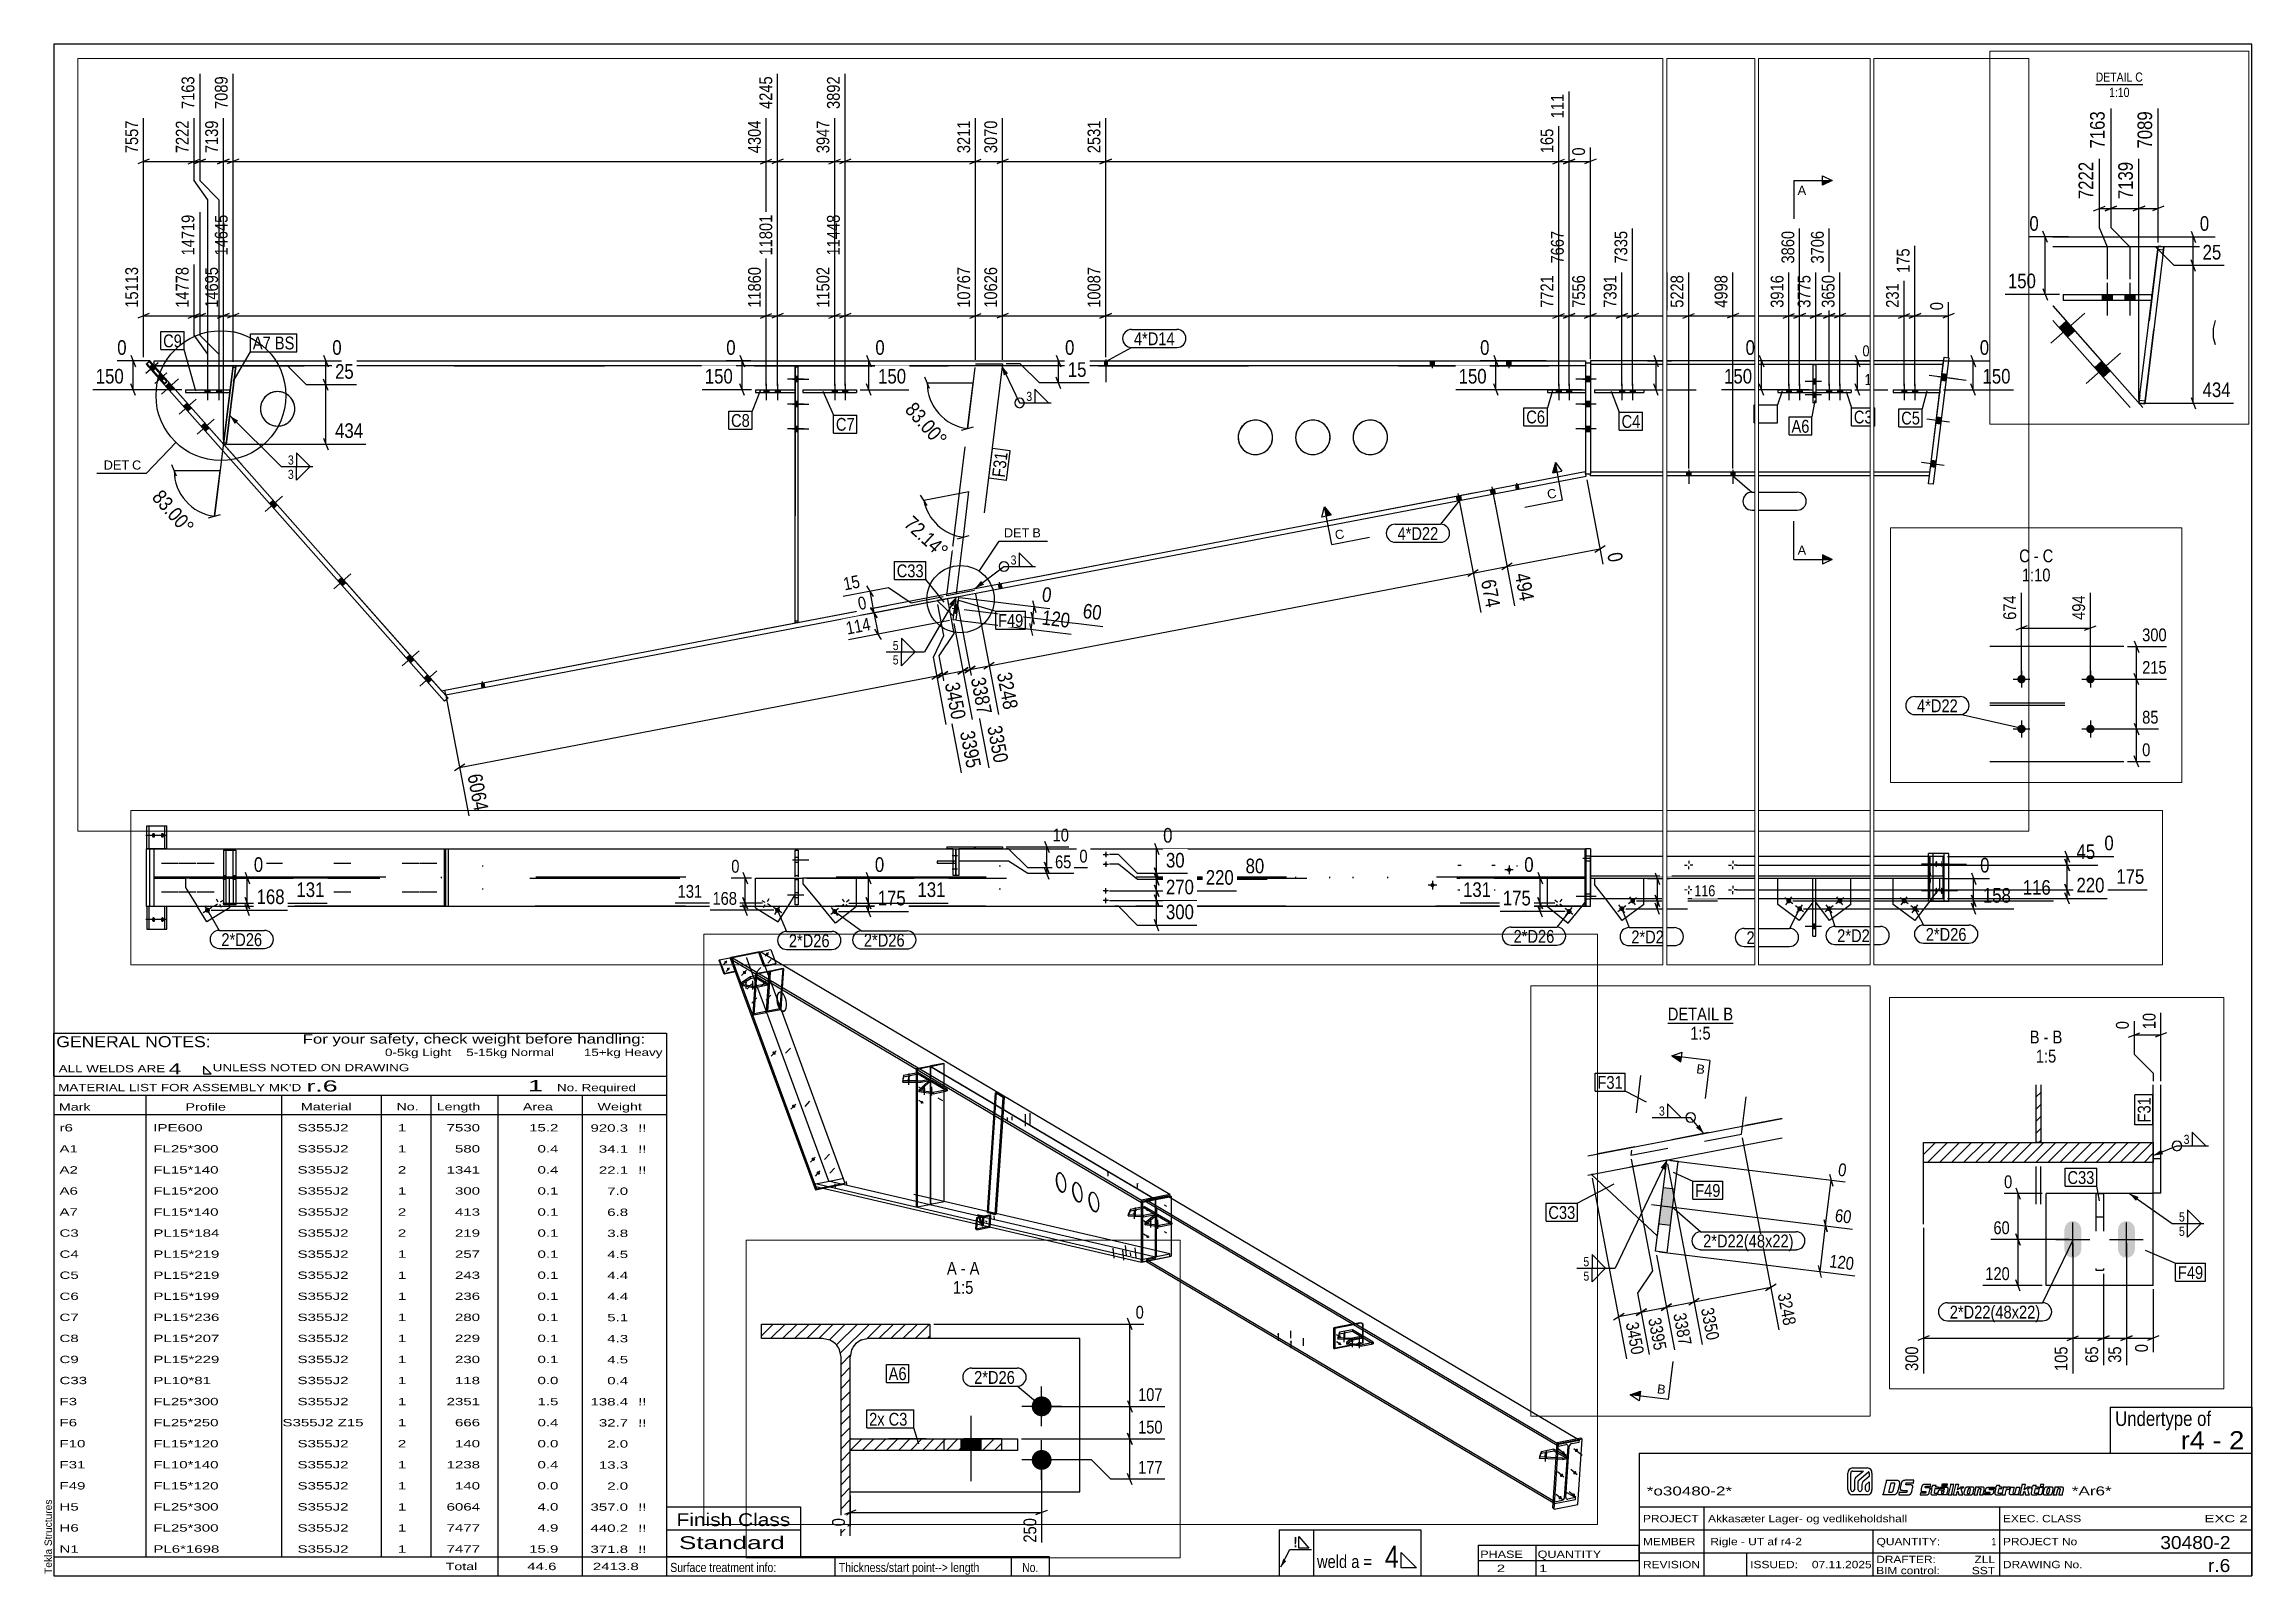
# Paper-space layout 'Layout1' of a CAD drawing. Header units: millimetres. Extents: x 2 to 579, y 5 to 405.
# The model-space entities are those that its viewports show. They can reach past a viewport. Long polylines and large blocks are cut down to what shows.
import ezdxf

# ---------------------------------------------------------------- set-up
doc = ezdxf.new("R2010")
doc.units = ezdxf.units.MM
doc.linetypes.add('DXK_LINE_DOT2', pattern=[3.9198, 1.9599, -1.9599])
for name, color, linetype in [('GRAPHICAL_OBJECTS', 7, 'Continuous'), ('MÅLSÆTNING', 7, 'Continuous'), ('STÅL', 7, 'Continuous'), ('TEKST', 7, 'Continuous')]:
    doc.layers.add(name, color=color, linetype=linetype)
doc.layers.add('Viewport layer', color=7, linetype='Continuous', plot=False)
doc.styles.add('Arial', font='ARIAL.TTF', dxfattribs={"height": 0.2})
doc.styles.add('Arial Narrow', font='ARIALN.TTF', dxfattribs={"height": 0.2})
doc.styles.add('Arial Narrow Bold', font='ARIALNB.TTF', dxfattribs={"height": 0.2})
doc.styles.add('Arial Rounded MT Bold', font='ARLRDBD.TTF', dxfattribs={"height": 0.2})
doc.styles.add('IDAutomationHC39M', font='IDAUTOMATIONHC39M.TTF', dxfattribs={"height": 0.2})

psp = doc.layouts.get("Layout1")

# ---------------------------------------------------------------- texts
at = {"layer": 'GRAPHICAL_OBJECTS', "color": 7}
for s, height, style, width, p in [('GENERAL NOTES:', 2.8633, 'Arial Narrow', 1.4, (5.65, 143.06)), ('ALL WELDS ARE', 1.9089, 'Arial Narrow', 1.6, (6.29, 136.5)), ('UNLESS NOTED ON DRAWING', 1.9089, 'Arial Narrow', 1.6, (46.52, 136.78)), ("MATERIAL LIST FOR ASSEMBLY MK'D", 1.9089, 'Arial Narrow', 1.6, (6.15, 131.56)), ('r.6', 2.912, 'Arial Rounded MT Bold', 1.794707, (70.97, 131.47)), ('1', 2.91, 'Arial Rounded MT Bold', 1.794707, (128.86, 131.56)), ('No. Required', 1.9089, 'Arial Narrow', 1.6, (136.41, 131.56)), ('Mark', 1.909, 'Arial Narrow', 1.7, (6.34, 126.5)), ('Profile', 1.909, 'Arial Narrow', 1.7, (39.41, 126.5)), ('Material', 1.909, 'Arial Narrow', 1.7, (69.54, 126.56)), ('No.', 1.909, 'Arial Narrow', 1.7, (94.5, 126.56)), ('Length', 1.909, 'Arial Narrow', 1.7, (105, 126.56)), ('Area', 1.909, 'Arial Narrow', 1.7, (127.5, 126.56)), ('Weight', 1.909, 'Arial Narrow', 1.7, (147, 126.56)), ('PHASE', 1.909, 'Arial Narrow', 1.5, (377.5, 9.69)), ('QUANTITY', 1.909, 'Arial Narrow', 1.5, (392.5, 9.69))]:
    psp.add_text(s, height=height, dxfattribs=dict(at, style=style, width=width)).set_placement(p)
at = {"layer": 'GRAPHICAL_OBJECTS', "color": 7, "linetype": 'Continuous'}
for s, height, style, width, p in [('For your safety, check weight before handling:  ', 2.3861, 'Arial Narrow', 1.6, (70, 144)), ('4', 2.86, 'Arial Narrow', 1.794707, (35, 136)), ('0-5kg Light    5-15kg Normal        15+kg Heavy', 1.9089, 'Arial Narrow', 1.6, (91.5, 140.75)), ('r6', 1.909, 'Arial Narrow', 1.794707, (6.5, 121.06)), ('IPE600', 1.909, 'Arial Narrow', 1.794707, (31, 121.06)), ('S355J2', 1.909, 'Arial Narrow', 1.794707, (68.66, 121.06)), ('1', 1.91, 'Arial Narrow', 1.794707, (94.86, 121.06)), ('7530', 1.909, 'Arial Narrow', 1.794707, (107.58, 121.06)), ('15.2', 1.909, 'Arial Narrow', 1.794707, (129.13, 121.06)), ('920.3', 1.909, 'Arial Narrow', 1.794707, (145.15, 121)), ('!!', 1.909, 'Arial Narrow', 1.794707, (157.6, 121)), ('A1', 1.909, 'Arial Narrow', 1.794707, (6.5, 115.56)), ('FL25*300', 1.909, 'Arial Narrow', 1.794707, (31, 115.56)), ('S355J2', 1.909, 'Arial Narrow', 1.794707, (68.66, 115.56)), ('1', 1.91, 'Arial Narrow', 1.794707, (94.86, 115.56)), ('580', 1.909, 'Arial Narrow', 1.794707, (109.77, 115.56)), ('0.4', 1.909, 'Arial Narrow', 1.794707, (131.32, 115.56)), ('34.1', 1.909, 'Arial Narrow', 1.794707, (147.34, 115.5)), ('!!', 1.909, 'Arial Narrow', 1.794707, (157.6, 115.5)), ('A2', 1.909, 'Arial Narrow', 1.794707, (6.5, 110.06)), ('FL15*140', 1.909, 'Arial Narrow', 1.794707, (31, 110.06)), ('S355J2', 1.909, 'Arial Narrow', 1.794707, (68.66, 110.06)), ('2', 1.91, 'Arial Narrow', 1.794707, (94.86, 110.06)), ('1341', 1.909, 'Arial Narrow', 1.794707, (107.58, 110.06)), ('0.4', 1.909, 'Arial Narrow', 1.794707, (131.32, 110.06)), ('22.1', 1.909, 'Arial Narrow', 1.794707, (147.34, 110)), ('!!', 1.909, 'Arial Narrow', 1.794707, (157.6, 110)), ('A6', 1.909, 'Arial Narrow', 1.794707, (6.5, 104.56)), ('FL15*200', 1.909, 'Arial Narrow', 1.794707, (31, 104.56)), ('S355J2', 1.909, 'Arial Narrow', 1.794707, (68.66, 104.56)), ('1', 1.91, 'Arial Narrow', 1.794707, (94.86, 104.56)), ('300', 1.909, 'Arial Narrow', 1.794707, (109.77, 104.56)), ('0.1', 1.909, 'Arial Narrow', 1.794707, (131.32, 104.56)), ('7.0', 1.909, 'Arial Narrow', 1.794707, (149.53, 104.5)), ('A7', 1.909, 'Arial Narrow', 1.794707, (6.5, 99.06)), ('FL15*140', 1.909, 'Arial Narrow', 1.794707, (31, 99.06)), ('S355J2', 1.909, 'Arial Narrow', 1.794707, (68.66, 99.06)), ('2', 1.91, 'Arial Narrow', 1.794707, (94.86, 99.06)), ('413', 1.909, 'Arial Narrow', 1.794707, (109.77, 99.06)), ('0.1', 1.909, 'Arial Narrow', 1.794707, (131.32, 99.06)), ('6.8', 1.909, 'Arial Narrow', 1.794707, (149.53, 99)), ('C3', 1.909, 'Arial Narrow', 1.794707, (6.5, 93.56)), ('PL15*184', 1.909, 'Arial Narrow', 1.794707, (31, 93.56)), ('S355J2', 1.909, 'Arial Narrow', 1.794707, (68.66, 93.56)), ('2', 1.91, 'Arial Narrow', 1.794707, (94.86, 93.56)), ('219', 1.909, 'Arial Narrow', 1.794707, (109.77, 93.56)), ('0.1', 1.909, 'Arial Narrow', 1.794707, (131.32, 93.56)), ('3.8', 1.909, 'Arial Narrow', 1.794707, (149.53, 93.5)), ('C4', 1.909, 'Arial Narrow', 1.794707, (6.5, 88.06)), ('PL15*219', 1.909, 'Arial Narrow', 1.794707, (31, 88.06)), ('S355J2', 1.909, 'Arial Narrow', 1.794707, (68.66, 88.06)), ('1', 1.91, 'Arial Narrow', 1.794707, (94.86, 88.06)), ('257', 1.909, 'Arial Narrow', 1.794707, (109.77, 88.06)), ('0.1', 1.909, 'Arial Narrow', 1.794707, (131.32, 88.06)), ('4.5', 1.909, 'Arial Narrow', 1.794707, (149.53, 88)), ('C5', 1.909, 'Arial Narrow', 1.794707, (6.5, 82.56)), ('PL15*219', 1.909, 'Arial Narrow', 1.794707, (31, 82.56)), ('S355J2', 1.909, 'Arial Narrow', 1.794707, (68.66, 82.56)), ('1', 1.91, 'Arial Narrow', 1.794707, (94.86, 82.56)), ('243', 1.909, 'Arial Narrow', 1.794707, (109.77, 82.56)), ('0.1', 1.909, 'Arial Narrow', 1.794707, (131.32, 82.56)), ('4.4', 1.909, 'Arial Narrow', 1.794707, (149.53, 82.5)), ('C6', 1.909, 'Arial Narrow', 1.794707, (6.5, 77.06)), ('PL15*199', 1.909, 'Arial Narrow', 1.794707, (31, 77.06)), ('S355J2', 1.909, 'Arial Narrow', 1.794707, (68.66, 77.06)), ('1', 1.91, 'Arial Narrow', 1.794707, (94.86, 77.06)), ('236', 1.909, 'Arial Narrow', 1.794707, (109.77, 77.06)), ('0.1', 1.909, 'Arial Narrow', 1.794707, (131.32, 77.06)), ('4.4', 1.909, 'Arial Narrow', 1.794707, (149.53, 77)), ('C7', 1.909, 'Arial Narrow', 1.794707, (6.5, 71.56)), ('PL15*236', 1.909, 'Arial Narrow', 1.794707, (31, 71.56)), ('S355J2', 1.909, 'Arial Narrow', 1.794707, (68.66, 71.56)), ('1', 1.91, 'Arial Narrow', 1.794707, (94.86, 71.56)), ('280', 1.909, 'Arial Narrow', 1.794707, (109.77, 71.56)), ('0.1', 1.909, 'Arial Narrow', 1.794707, (131.32, 71.56)), ('5.1', 1.909, 'Arial Narrow', 1.794707, (149.53, 71.5)), ('C8', 1.909, 'Arial Narrow', 1.794707, (6.5, 66.06)), ('PL15*207', 1.909, 'Arial Narrow', 1.794707, (31, 66.06)), ('S355J2', 1.909, 'Arial Narrow', 1.794707, (68.66, 66.06)), ('1', 1.91, 'Arial Narrow', 1.794707, (94.86, 66.06)), ('229', 1.909, 'Arial Narrow', 1.794707, (109.77, 66.06)), ('0.1', 1.909, 'Arial Narrow', 1.794707, (131.32, 66.06)), ('4.3', 1.909, 'Arial Narrow', 1.794707, (149.53, 66)), ('C9', 1.909, 'Arial Narrow', 1.794707, (6.5, 60.56)), ('PL15*229', 1.909, 'Arial Narrow', 1.794707, (31, 60.56)), ('S355J2', 1.909, 'Arial Narrow', 1.794707, (68.66, 60.56)), ('1', 1.91, 'Arial Narrow', 1.794707, (94.86, 60.56)), ('230', 1.909, 'Arial Narrow', 1.794707, (109.77, 60.56)), ('0.1', 1.909, 'Arial Narrow', 1.794707, (131.32, 60.56)), ('4.5', 1.909, 'Arial Narrow', 1.794707, (149.53, 60.5)), ('C33', 1.909, 'Arial Narrow', 1.794707, (6.5, 55.06)), ('PL10*81', 1.909, 'Arial Narrow', 1.794707, (31, 55.06)), ('S355J2', 1.909, 'Arial Narrow', 1.794707, (68.66, 55.06)), ('1', 1.91, 'Arial Narrow', 1.794707, (94.86, 55.06)), ('118', 1.909, 'Arial Narrow', 1.794707, (109.77, 55.06)), ('0.0', 1.909, 'Arial Narrow', 1.794707, (131.32, 55.06)), ('0.4', 1.909, 'Arial Narrow', 1.794707, (149.53, 55)), ('F3', 1.909, 'Arial Narrow', 1.794707, (6.5, 49.56)), ('FL25*300', 1.909, 'Arial Narrow', 1.794707, (31, 49.56)), ('S355J2', 1.909, 'Arial Narrow', 1.794707, (68.66, 49.56)), ('1', 1.91, 'Arial Narrow', 1.794707, (94.86, 49.56)), ('2351', 1.909, 'Arial Narrow', 1.794707, (107.58, 49.56)), ('1.5', 1.909, 'Arial Narrow', 1.794707, (131.32, 49.56)), ('138.4', 1.909, 'Arial Narrow', 1.794707, (145.15, 49.5)), ('!!', 1.909, 'Arial Narrow', 1.794707, (157.6, 49.5)), ('F6', 1.909, 'Arial Narrow', 1.794707, (6.5, 44.06)), ('F10', 1.909, 'Arial Narrow', 1.794707, (6.5, 38.56)), ('FL25*250', 1.909, 'Arial Narrow', 1.794707, (31, 44.06)), ('FL15*120', 1.909, 'Arial Narrow', 1.794707, (31, 38.56)), ('S355J2 Z15', 1.909, 'Arial Narrow', 1.794707, (64.73, 44.06)), ('S355J2', 1.909, 'Arial Narrow', 1.794707, (68.66, 38.56)), ('2', 1.91, 'Arial Narrow', 1.794707, (94.86, 38.56)), ('1', 1.91, 'Arial Narrow', 1.794707, (94.86, 44.06)), ('666', 1.909, 'Arial Narrow', 1.794707, (109.77, 44.06)), ('140', 1.909, 'Arial Narrow', 1.794707, (109.77, 38.56)), ('0.4', 1.909, 'Arial Narrow', 1.794707, (131.32, 44.06)), ('0.0', 1.909, 'Arial Narrow', 1.794707, (131.32, 38.56)), ('32.7', 1.909, 'Arial Narrow', 1.794707, (147.34, 44)), ('2.0', 1.909, 'Arial Narrow', 1.794707, (149.53, 38.5)), ('!!', 1.909, 'Arial Narrow', 1.794707, (157.6, 44)), ('r4 - 2', 4.772, 'Arial Narrow', 1.3, (560.43, 38.01)), ('F31', 1.909, 'Arial Narrow', 1.794707, (6.5, 33.06)), ('FL10*140', 1.909, 'Arial Narrow', 1.794707, (31, 33.06)), ('S355J2', 1.909, 'Arial Narrow', 1.794707, (68.66, 33.06)), ('1', 1.91, 'Arial Narrow', 1.794707, (94.86, 33.06)), ('1238', 1.909, 'Arial Narrow', 1.794707, (107.58, 33.06)), ('0.4', 1.909, 'Arial Narrow', 1.794707, (131.32, 33.06)), ('13.3', 1.909, 'Arial Narrow', 1.794707, (147.34, 33)), ('F49', 1.909, 'Arial Narrow', 1.794707, (6.5, 27.56)), ('FL15*120', 1.909, 'Arial Narrow', 1.794707, (31, 27.56)), ('S355J2', 1.909, 'Arial Narrow', 1.794707, (68.66, 27.56)), ('1', 1.91, 'Arial Narrow', 1.794707, (94.86, 27.56)), ('140', 1.909, 'Arial Narrow', 1.794707, (109.77, 27.56)), ('0.0', 1.909, 'Arial Narrow', 1.794707, (131.32, 27.56)), ('2.0', 1.909, 'Arial Narrow', 1.794707, (149.53, 27.5)), ('H5', 1.909, 'Arial Narrow', 1.794707, (6.5, 22.06)), ('FL25*300', 1.909, 'Arial Narrow', 1.794707, (31, 22.06)), ('S355J2', 1.909, 'Arial Narrow', 1.794707, (68.66, 22.06)), ('1', 1.91, 'Arial Narrow', 1.794707, (94.86, 22.06)), ('6064', 1.909, 'Arial Narrow', 1.794707, (107.58, 22.06)), ('4.0', 1.909, 'Arial Narrow', 1.794707, (131.32, 22.06)), ('357.0', 1.909, 'Arial Narrow', 1.794707, (145.15, 22)), ('!!', 1.909, 'Arial Narrow', 1.794707, (157.6, 22)), ('*o30480-2*', 2.333, 'IDAutomationHC39M', 1.425378, (421, 26)), ('*Ar6*', 2.333, 'IDAutomationHC39M', 1.425378, (532, 26.01)), ('H6', 1.909, 'Arial Narrow', 1.794707, (6.5, 16.56)), ('FL25*300', 1.909, 'Arial Narrow', 1.794707, (31, 16.56)), ('S355J2', 1.909, 'Arial Narrow', 1.794707, (68.66, 16.56)), ('1', 1.91, 'Arial Narrow', 1.794707, (94.86, 16.56)), ('7477', 1.909, 'Arial Narrow', 1.794707, (107.58, 16.56)), ('4.9', 1.909, 'Arial Narrow', 1.794707, (131.32, 16.56)), ('440.2', 1.909, 'Arial Narrow', 1.794707, (145.15, 16.5)), ('!!', 1.909, 'Arial Narrow', 1.794707, (157.6, 16.5)), ('Finish Class', 3.3405, 'Arial Narrow', 1.425378, (167.62, 18)), ('PROJECT', 1.909, 'Arial Narrow', 1.425378, (420, 19)), ('Akkasæter Lager- og vedlikeholdshall', 1.9089, 'Arial Narrow', 1.425378, (437, 19)), ('EXEC. CLASS', 1.9089, 'Arial Narrow', 1.425378, (514, 19)), ('EXC 2', 1.909, 'Arial Narrow', 1.780292, (566.64, 19)), ('N1', 1.909, 'Arial Narrow', 1.794707, (6.5, 11.06)), ('PL6*1698', 1.909, 'Arial Narrow', 1.794707, (31, 11.06)), ('S355J2', 1.909, 'Arial Narrow', 1.794707, (68.66, 11.06)), ('1', 1.91, 'Arial Narrow', 1.794707, (94.86, 11.06)), ('7477', 1.909, 'Arial Narrow', 1.794707, (107.58, 11.06)), ('15.9', 1.909, 'Arial Narrow', 1.794707, (129.13, 11.06)), ('371.8', 1.909, 'Arial Narrow', 1.794707, (145.15, 11)), ('!!', 1.909, 'Arial Narrow', 1.794707, (157.6, 11)), ('Standard', 3.34, 'Arial Narrow', 1.780292, (168.26, 12)), ('MEMBER', 1.909, 'Arial Narrow', 1.425378, (420, 13)), ('Rigle - UT af r4-2', 1.9089, 'Arial Narrow', 1.42538, (437.61, 13)), ('QUANTITY:', 1.909, 'Arial Narrow', 1.425378, (481, 13)), ('PROJECT No', 1.909, 'Arial Narrow', 1.425378, (514, 13)), ('30480-2', 3.397, 'Arial Rounded MT Bold', 1.1, (555.09, 12)), ('Total', 1.909, 'Arial Narrow', 1.7, (107.33, 6.5)), ('44.6', 1.909, 'Arial Narrow', 1.794707, (128.64, 6.5)), ('2413.8', 1.909, 'Arial Narrow', 1.794707, (145.77, 6.5)), ('2', 1.91, 'Arial Narrow', 1.794707, (381.82, 6)), ('1', 1.91, 'Arial Narrow', 1.794707, (392.86, 6)), ('REVISION', 1.909, 'Arial Narrow', 1.425378, (420, 7)), ('ISSUED:', 1.909, 'Arial Narrow', 1.425378, (448, 7)), ('07.11.2025', 1.909, 'Arial Narrow', 1.425378, (464.11, 7)), ('DRAFTER:', 1.909, 'Arial Narrow', 1.425378, (480.91, 8.35)), ('BIM control:', 1.9089, 'Arial Narrow', 1.425378, (480.9, 5.44)), ('SST', 1.909, 'Arial Narrow', 1.425378, (505.88, 5.43)), ('ZLL', 1.909, 'Arial Narrow', 1.425378, (506.58, 8.35)), ('DRAWING No.', 1.9089, 'Arial Narrow', 1.425378, (514, 7)), ('r.6', 3.397, 'Arial Rounded MT Bold', 1.1, (567.54, 6))]:
    psp.add_text(s, height=height, dxfattribs=dict(at, style=style, width=width)).set_placement(p)
at = {"layer": 'GRAPHICAL_OBJECTS', "color": 7, "linetype": 'Continuous', "style": 'Arial Narrow'}
for s, height, p in [('Undertype of ', 3.8177, (543.31, 44.14)), ('4', 5.73, (352.61, 7.11)), ('1', 1.91, (511.03, 13)), ('Surface treatment info:', 2.3861, (166, 6)), ('Thickness/start point--> length', 2.3861, (210, 6)), ('weld a =', 3.34, (334.88, 7.06))]:
    psp.add_text(s, height=height, dxfattribs=at).set_placement(p)
at = {"layer": 'GRAPHICAL_OBJECTS', "color": 174, "linetype": 'Continuous', "style": 'Arial'}
psp.add_text('Tekla Structures', height=1.9102, rotation=90, dxfattribs=at).set_placement((4.5, 5.5))
at = {"layer": 'GRAPHICAL_OBJECTS', "color": 2, "linetype": 'Continuous', "style": 'Arial Narrow Bold', "width": 0.99921}
psp.add_text('!', height=2.73, dxfattribs=at).set_placement((328.73, 12.42))
at = {"layer": 'GRAPHICAL_OBJECTS', "color": 7, "style": 'Arial Narrow'}
psp.add_text('No.', height=2.386, dxfattribs=at).set_placement((257.87, 6))

msp = doc.modelspace()

# ---------------------------------------------------------------- hatches: boundary and pattern name
at = {"layer": 'STÅL', "linetype": 'Continuous'}
for color, points in [(96, [(32593.9, 5205.7), (32592.1, 5207.7), (32590.7, 5210), (32589.7, 5212.4), (32589.3, 5214.9), (32589.4, 5217.3), (32590, 5219.6), (32591.1, 5221.6), (32592.7, 5223.3), (32594.6, 5224.5), (32596.8, 5225.3), (32599.2, 5225.5), (32601.8, 5225.3), (32604.2, 5224.5), (32606.6, 5223.2), (32608.8, 5221.6), (32610.6, 5219.5), (32612, 5217.3), (32612.9, 5214.8), (32613.4, 5212.3), (32613.3, 5209.9), (32612.7, 5207.6), (32611.6, 5205.6), (32610, 5204), (32608.1, 5202.7), (32605.8, 5202), (32603.4, 5201.7), (32600.9, 5202), (32598.4, 5202.8), (32596, 5204)]), (96, [(32212.9, 5130.4), (32211, 5132.5), (32209.6, 5134.7), (32208.7, 5137.2), (32208.3, 5139.7), (32208.3, 5142.1), (32209, 5144.4), (32210.1, 5146.4), (32211.6, 5148), (32213.5, 5149.3), (32215.8, 5150), (32218.2, 5150.3), (32220.7, 5150), (32223.2, 5149.2), (32225.6, 5148), (32227.7, 5146.3), (32229.5, 5144.3), (32230.9, 5142), (32231.9, 5139.6), (32232.3, 5137.1), (32232.2, 5134.7), (32231.6, 5132.4), (32230.5, 5130.4), (32229, 5128.7), (32227, 5127.5), (32224.8, 5126.7), (32222.4, 5126.5), (32219.9, 5126.7), (32217.4, 5127.5), (32215, 5128.8)]), (96, [(32236.1, 5067.4), (32234.2, 5069.4), (32232.8, 5071.7), (32231.9, 5074.2), (32231.4, 5076.7), (32231.5, 5079.1), (32232.1, 5081.4), (32233.3, 5083.4), (32234.8, 5085), (32236.7, 5086.3), (32239, 5087), (32241.4, 5087.3), (32243.9, 5087), (32246.4, 5086.2), (32248.8, 5085), (32250.9, 5083.3), (32252.7, 5081.3), (32254.1, 5079), (32255.1, 5076.6), (32255.5, 5074.1), (32255.4, 5071.7), (32254.8, 5069.4), (32253.7, 5067.4), (32252.1, 5065.7), (32250.2, 5064.5), (32248, 5063.7), (32245.6, 5063.5), (32243.1, 5063.7), (32240.6, 5064.5), (32238.2, 5065.8)]), (96, [(32382.9, 5033.9), (32380.6, 5036.4), (32378.8, 5039.3), (32377.6, 5042.4), (32377.1, 5045.6), (32377.2, 5048.7), (32378, 5051.5), (32379.4, 5054.1), (32381.3, 5056.2), (32383.8, 5057.8), (32386.6, 5058.7), (32389.7, 5059.1), (32392.9, 5058.7), (32396.1, 5057.7), (32399.1, 5056.1), (32401.8, 5054), (32404.1, 5051.5), (32405.9, 5048.6), (32407.1, 5045.5), (32407.6, 5042.3), (32407.5, 5039.2), (32406.7, 5036.3), (32405.3, 5033.8), (32403.4, 5031.7), (32400.9, 5030.1), (32398.1, 5029.1), (32395, 5028.8), (32391.8, 5029.2), (32388.7, 5030.2), (32385.6, 5031.7)]), (96, [(32403.6, 4945.9), (32400.9, 4946), (32398.3, 4946.3), (32395.9, 4946.8), (32393.9, 4947.4), (32392.3, 4948.2), (32391.2, 4949), (32390.6, 4949.9), (32390.6, 4950.9), (32391.2, 4951.8), (32392.3, 4952.6), (32393.9, 4953.4), (32395.9, 4954), (32398.3, 4954.5), (32400.9, 4954.7), (32403.6, 4954.8), (32406.3, 4954.7), (32408.9, 4954.5), (32411.2, 4954), (32413.2, 4953.4), (32414.8, 4952.6), (32415.9, 4951.8), (32416.5, 4950.9), (32416.5, 4949.9), (32415.9, 4949), (32414.8, 4948.2), (32413.2, 4947.4), (32411.2, 4946.8), (32408.9, 4946.3), (32406.3, 4946)]), (96, [(32465.3, 4934.7), (32462.6, 4934.8), (32460, 4935), (32457.7, 4935.5), (32455.6, 4936.1), (32454, 4936.9), (32452.9, 4937.7), (32452.4, 4938.6), (32452.4, 4939.6), (32452.9, 4940.5), (32454, 4941.3), (32455.6, 4942.1), (32457.7, 4942.7), (32460, 4943.2), (32462.6, 4943.5), (32465.3, 4943.5), (32468, 4943.5), (32470.6, 4943.2), (32472.9, 4942.7), (32475, 4942.1), (32476.6, 4941.3), (32477.7, 4940.5), (32478.2, 4939.6), (32478.2, 4938.6), (32477.7, 4937.7), (32476.6, 4936.9), (32475, 4936.1), (32472.9, 4935.5), (32470.6, 4935), (32468, 4934.8)]), (96, [(32653.9, 4297.6), (32651.6, 4300.2), (32649.9, 4303.1), (32648.7, 4306.2), (32648.1, 4309.3), (32648.2, 4312.4), (32649, 4315.3), (32650.4, 4317.8), (32652.4, 4320), (32654.8, 4321.5), (32657.6, 4322.5), (32660.7, 4322.8), (32663.9, 4322.5), (32667.1, 4321.5), (32670.1, 4319.9), (32672.8, 4317.8), (32675.1, 4315.2), (32676.9, 4312.3), (32678.1, 4309.2), (32678.6, 4306.1), (32678.5, 4303), (32677.7, 4300.1), (32676.3, 4297.5), (32674.4, 4295.4), (32671.9, 4293.9), (32669.1, 4292.9), (32666, 4292.6), (32662.8, 4292.9), (32659.7, 4293.9), (32656.7, 4295.5)]), (96, [(33894.6, 4088), (33891.9, 4088.1), (33889.3, 4088.3), (33886.9, 4088.8), (33884.9, 4089.4), (33883.3, 4090.2), (33882.2, 4091), (33881.6, 4091.9), (33881.6, 4092.9), (33882.2, 4093.8), (33883.3, 4094.6), (33884.9, 4095.4), (33886.9, 4096), (33889.3, 4096.5), (33891.9, 4096.8), (33894.6, 4096.9), (33897.3, 4096.8), (33899.9, 4096.5), (33902.2, 4096), (33904.2, 4095.4), (33905.8, 4094.6), (33906.9, 4093.8), (33907.5, 4092.9), (33907.5, 4091.9), (33906.9, 4091), (33905.8, 4090.2), (33904.2, 4089.4), (33902.2, 4088.8), (33899.9, 4088.3), (33897.3, 4088.1)]), (96, [(34004.4, 4107), (34006, 4109.2), (34007.9, 4111.1), (34010, 4112.6), (34012.3, 4113.6), (34014.7, 4114), (34017, 4113.9), (34019.1, 4113.3), (34021, 4112.2), (34022.6, 4110.6), (34023.8, 4108.6), (34024.5, 4106.3), (34024.8, 4103.9), (34024.5, 4101.3), (34023.8, 4098.7), (34022.6, 4096.2), (34021, 4094), (34019.1, 4092.2), (34017, 4090.7), (34014.7, 4089.7), (34012.3, 4089.3), (34010, 4089.3), (34007.9, 4090), (34006, 4091.1), (34004.4, 4092.7), (34003.2, 4094.6), (34002.5, 4096.9), (34002.2, 4099.4), (34002.5, 4102), (34003.2, 4104.6)]), (96, [(33892.3, 4064), (33889.6, 4064.1), (33887, 4064.4), (33884.7, 4064.9), (33882.6, 4065.5), (33881, 4066.3), (33879.9, 4067.1), (33879.4, 4068), (33879.4, 4068.9), (33879.9, 4069.9), (33881, 4070.7), (33882.6, 4071.5), (33884.7, 4072.1), (33887, 4072.5), (33889.6, 4072.8), (33892.3, 4072.9), (33895, 4072.8), (33897.6, 4072.5), (33899.9, 4072.1), (33902, 4071.5), (33903.6, 4070.7), (33904.7, 4069.9), (33905.2, 4068.9), (33905.2, 4068), (33904.7, 4067.1), (33903.6, 4066.3), (33902, 4065.5), (33899.9, 4064.9), (33897.6, 4064.4), (33895, 4064.1)]), (96, [(34035.5, 3974.4), (34032.8, 3974.5), (34030.2, 3974.8), (34027.9, 3975.3), (34025.9, 3975.9), (34024.3, 3976.7), (34023.1, 3977.5), (34022.6, 3978.4), (34022.6, 3979.4), (34023.1, 3980.3), (34024.3, 3981.1), (34025.9, 3981.9), (34027.9, 3982.5), (34030.2, 3983), (34032.8, 3983.2), (34035.5, 3983.3), (34038.2, 3983.2), (34040.8, 3983), (34043.2, 3982.5), (34045.2, 3981.9), (34046.8, 3981.1), (34047.9, 3980.3), (34048.4, 3979.4), (34048.4, 3978.4), (34047.9, 3977.5), (34046.8, 3976.7), (34045.2, 3975.9), (34043.2, 3975.3), (34040.8, 3974.8), (34038.2, 3974.5)]), (96, [(34100.8, 3965.8), (34098.1, 3965.9), (34095.5, 3966.2), (34093.2, 3966.7), (34091.2, 3967.3), (34089.6, 3968), (34088.4, 3968.9), (34087.9, 3969.8), (34087.9, 3970.7), (34088.4, 3971.6), (34089.6, 3972.5), (34091.2, 3973.2), (34093.2, 3973.9), (34095.5, 3974.3), (34098.1, 3974.6), (34100.8, 3974.7), (34103.5, 3974.6), (34106.1, 3974.3), (34108.5, 3973.9), (34110.5, 3973.2), (34112.1, 3972.5), (34113.2, 3971.6), (34113.7, 3970.7), (34113.7, 3969.8), (34113.2, 3968.9), (34112.1, 3968), (34110.5, 3967.3), (34108.5, 3966.7), (34106.1, 3966.2), (34103.5, 3965.9)]), (96, [(34004.4, 3862.7), (34006, 3864.9), (34007.9, 3866.8), (34010, 3868.3), (34012.3, 3869.2), (34014.7, 3869.7), (34017, 3869.6), (34019.1, 3869), (34021, 3867.9), (34022.6, 3866.3), (34023.8, 3864.3), (34024.5, 3862), (34024.8, 3859.5), (34024.5, 3856.9), (34023.8, 3854.4), (34022.6, 3851.9), (34021, 3849.7), (34019.1, 3847.8), (34017, 3846.4), (34014.7, 3845.4), (34012.3, 3844.9), (34010, 3845), (34007.9, 3845.6), (34006, 3846.8), (34004.4, 3848.3), (34003.2, 3850.3), (34002.5, 3852.6), (34002.2, 3855.1), (34002.5, 3857.7), (34003.2, 3860.3)]), (96, [(32832.9, 3811.6), (32830.6, 3814.1), (32828.8, 3817), (32827.6, 3820.1), (32827, 3823.3), (32827.1, 3826.4), (32827.9, 3829.3), (32829.3, 3831.8), (32831.3, 3833.9), (32833.7, 3835.5), (32836.5, 3836.5), (32839.6, 3836.8), (32842.8, 3836.4), (32846, 3835.5), (32849, 3833.9), (32851.7, 3831.7), (32854, 3829.2), (32855.8, 3826.3), (32857, 3823.2), (32857.5, 3820), (32857.4, 3817), (32856.6, 3814.1), (32855.2, 3811.5), (32853.3, 3809.4), (32850.8, 3807.8), (32848, 3806.9), (32844.9, 3806.6), (32841.7, 3806.9), (32838.6, 3807.9), (32835.6, 3809.5)]), (4, [(35001.2, 3749.1), (34999.7, 3749.2), (34998.3, 3749.3), (34997, 3749.6), (34996, 3749.9), (34995.1, 3750.3), (34994.5, 3750.8), (34994.2, 3751.3), (34994.2, 3751.8), (34994.5, 3752.3), (34995.1, 3752.7), (34996, 3753.1), (34997, 3753.5), (34998.3, 3753.7), (34999.7, 3753.9), (35001.2, 3753.9), (35002.6, 3753.9), (35004, 3753.7), (35005.3, 3753.5), (35006.4, 3753.1), (35007.2, 3752.7), (35007.8, 3752.3), (35008.1, 3751.8), (35008.1, 3751.3), (35007.8, 3750.8), (35007.2, 3750.3), (35006.4, 3749.9), (35005.3, 3749.6), (35004, 3749.3), (35002.6, 3749.2)]), (4, [(34836.6, 3716.6), (34835.2, 3716.7), (34833.8, 3716.8), (34832.5, 3717.1), (34831.4, 3717.4), (34830.5, 3717.8), (34830, 3718.3), (34829.6, 3718.8), (34829.6, 3719.3), (34830, 3719.8), (34830.5, 3720.2), (34831.4, 3720.6), (34832.5, 3721), (34833.8, 3721.2), (34835.2, 3721.4), (34836.6, 3721.4), (34838.1, 3721.4), (34839.5, 3721.2), (34840.7, 3721), (34841.8, 3720.6), (34842.7, 3720.2), (34843.3, 3719.8), (34843.6, 3719.3), (34843.6, 3718.8), (34843.3, 3718.3), (34842.7, 3717.8), (34841.8, 3717.4), (34840.7, 3717.1), (34839.5, 3716.8), (34838.1, 3716.7)]), (4, [(34957.9, 3740.6), (34956.4, 3740.6), (34955, 3740.8), (34953.7, 3741), (34952.7, 3741.4), (34951.8, 3741.8), (34951.2, 3742.2), (34950.9, 3742.7), (34950.9, 3743.2), (34951.2, 3743.7), (34951.8, 3744.2), (34952.7, 3744.6), (34953.7, 3744.9), (34955, 3745.2), (34956.4, 3745.3), (34957.9, 3745.4), (34959.3, 3745.3), (34960.7, 3745.2), (34962, 3744.9), (34963.1, 3744.6), (34963.9, 3744.2), (34964.5, 3743.7), (34964.8, 3743.2), (34964.8, 3742.7), (34964.5, 3742.2), (34963.9, 3741.8), (34963.1, 3741.4), (34962, 3741), (34960.7, 3740.8), (34959.3, 3740.6)]), (4, [(34793.3, 3708.1), (34791.9, 3708.1), (34790.5, 3708.3), (34789.2, 3708.5), (34788.1, 3708.9), (34787.2, 3709.3), (34786.7, 3709.7), (34786.3, 3710.2), (34786.3, 3710.7), (34786.7, 3711.2), (34787.2, 3711.7), (34788.1, 3712.1), (34789.2, 3712.4), (34790.5, 3712.7), (34791.9, 3712.8), (34793.3, 3712.9), (34794.8, 3712.8), (34796.2, 3712.7), (34797.4, 3712.4), (34798.5, 3712.1), (34799.4, 3711.7), (34800, 3711.2), (34800.3, 3710.7), (34800.3, 3710.2), (34800, 3709.7), (34799.4, 3709.3), (34798.5, 3708.9), (34797.4, 3708.5), (34796.2, 3708.3), (34794.8, 3708.1)]), (96, [(33011.1, 3327.4), (33008.8, 3329.9), (33007, 3332.8), (33005.8, 3335.9), (33005.3, 3339.1), (33005.4, 3342.2), (33006.1, 3345), (33007.5, 3347.6), (33009.5, 3349.7), (33012, 3351.3), (33014.8, 3352.2), (33017.9, 3352.6), (33021, 3352.2), (33024.2, 3351.2), (33027.2, 3349.6), (33029.9, 3347.5), (33032.2, 3345), (33034, 3342.1), (33035.2, 3339), (33035.8, 3335.8), (33035.7, 3332.7), (33034.9, 3329.8), (33033.5, 3327.3), (33031.5, 3325.2), (33029.1, 3323.6), (33026.2, 3322.6), (33023.2, 3322.3), (33020, 3322.7), (33016.8, 3323.6), (33013.8, 3325.2)]), (96, [(33057.5, 3201.3), (33055.2, 3203.9), (33053.4, 3206.8), (33052.2, 3209.9), (33051.6, 3213.1), (33051.7, 3216.1), (33052.5, 3219), (33053.9, 3221.6), (33055.9, 3223.7), (33058.3, 3225.3), (33061.2, 3226.2), (33064.2, 3226.5), (33067.4, 3226.2), (33070.6, 3225.2), (33073.6, 3223.6), (33076.3, 3221.5), (33078.6, 3218.9), (33080.4, 3216.1), (33081.6, 3213), (33082.2, 3209.8), (33082.1, 3206.7), (33081.3, 3203.8), (33079.9, 3201.3), (33077.9, 3199.2), (33075.5, 3197.6), (33072.6, 3196.6), (33069.6, 3196.3), (33066.4, 3196.7), (33063.2, 3197.6), (33060.2, 3199.2)]), (96, [(35716, 3214.9), (35713.7, 3215), (35711.5, 3215.2), (35709.5, 3215.6), (35707.8, 3216.1), (35706.4, 3216.8), (35705.5, 3217.5), (35705, 3218.2), (35705, 3219), (35705.5, 3219.8), (35706.4, 3220.5), (35707.8, 3221.2), (35709.5, 3221.7), (35711.5, 3222.1), (35713.7, 3222.3), (35716, 3222.4), (35718.2, 3222.3), (35720.4, 3222.1), (35722.4, 3221.7), (35724.1, 3221.2), (35725.5, 3220.5), (35726.4, 3219.8), (35726.9, 3219), (35726.9, 3218.2), (35726.4, 3217.5), (35725.5, 3216.8), (35724.1, 3216.1), (35722.4, 3215.6), (35720.4, 3215.2), (35718.2, 3215)]), (96, [(35985.2, 3110.1), (35983, 3110.2), (35980.8, 3110.4), (35978.8, 3110.8), (35977.1, 3111.3), (35975.7, 3112), (35974.8, 3112.7), (35974.3, 3113.4), (35974.3, 3114.2), (35974.8, 3115), (35975.7, 3115.7), (35977.1, 3116.4), (35978.8, 3116.9), (35980.8, 3117.3), (35983, 3117.5), (35985.2, 3117.6), (35987.5, 3117.5), (35989.7, 3117.3), (35991.7, 3116.9), (35993.4, 3116.4), (35994.8, 3115.7), (35995.7, 3115), (35996.2, 3114.2), (35996.2, 3113.4), (35995.7, 3112.7), (35994.8, 3112), (35993.4, 3111.3), (35991.7, 3110.8), (35989.7, 3110.4), (35987.5, 3110.2)]), (96, [(33217.7, 3103.2), (33216.2, 3103.1), (33214.9, 3103.1), (33213.6, 3103.1), (33212.5, 3103.1), (33211.6, 3103.3), (33211, 3103.5), (33210.7, 3103.7), (33210.6, 3104), (33210.9, 3104.3), (33211.5, 3104.6), (33212.3, 3104.8), (33213.4, 3105.1), (33214.6, 3105.4), (33216, 3105.6), (33217.5, 3105.8), (33218.9, 3105.9), (33220.3, 3105.9), (33221.6, 3105.9), (33222.7, 3105.8), (33223.5, 3105.7), (33224.2, 3105.5), (33224.5, 3105.3), (33224.5, 3105), (33224.2, 3104.7), (33223.7, 3104.4), (33222.8, 3104.1), (33221.8, 3103.9), (33220.5, 3103.6), (33219.1, 3103.4)]), (96, [(36067.1, 2880.3), (36068.7, 2882.5), (36070.6, 2884.4), (36072.7, 2885.9), (36075, 2886.8), (36077.4, 2887.3), (36079.7, 2887.2), (36081.8, 2886.6), (36083.7, 2885.5), (36085.3, 2883.9), (36086.5, 2881.9), (36087.2, 2879.6), (36087.4, 2877.1), (36087.2, 2874.5), (36086.5, 2872), (36085.3, 2869.5), (36083.7, 2867.3), (36081.8, 2865.4), (36079.7, 2864), (36077.4, 2863), (36075, 2862.5), (36072.7, 2862.6), (36070.6, 2863.2), (36068.6, 2864.4), (36067.1, 2866), (36065.9, 2867.9), (36065.2, 2870.2), (36064.9, 2872.7), (36065.2, 2875.3), (36065.9, 2877.9)]), (96, [(35964.1, 2862), (35961.4, 2862.1), (35958.8, 2862.4), (35956.5, 2862.9), (35954.5, 2863.5), (35952.9, 2864.2), (35951.8, 2865.1), (35951.2, 2866), (35951.2, 2866.9), (35951.8, 2867.8), (35952.9, 2868.7), (35954.5, 2869.4), (35956.5, 2870), (35958.8, 2870.5), (35961.4, 2870.8), (35964.1, 2870.9), (35966.8, 2870.8), (35969.4, 2870.5), (35971.8, 2870), (35973.8, 2869.4), (35975.4, 2868.7), (35976.5, 2867.8), (35977, 2866.9), (35977, 2866), (35976.5, 2865.1), (35975.4, 2864.2), (35973.8, 2863.5), (35971.8, 2862.9), (35969.4, 2862.4), (35966.8, 2862.1)]), (96, [(35953.3, 2838.4), (35950.6, 2838.4), (35948, 2838.7), (35945.7, 2839.2), (35943.6, 2839.8), (35942, 2840.6), (35940.9, 2841.4), (35940.4, 2842.3), (35940.4, 2843.3), (35940.9, 2844.2), (35942, 2845), (35943.6, 2845.8), (35945.7, 2846.4), (35948, 2846.9), (35950.6, 2847.1), (35953.3, 2847.2), (35956, 2847.1), (35958.6, 2846.9), (35960.9, 2846.4), (35963, 2845.8), (35964.6, 2845), (35965.7, 2844.2), (35966.2, 2843.3), (35966.2, 2842.3), (35965.7, 2841.4), (35964.6, 2840.6), (35963, 2839.8), (35960.9, 2839.2), (35958.6, 2838.7), (35956, 2838.4)]), (96, [(34568.1, 2790), (34566.6, 2789.9), (34565.2, 2789.8), (34564, 2789.8), (34562.9, 2789.9), (34562, 2790), (34561.4, 2790.2), (34561, 2790.5), (34561, 2790.7), (34561.3, 2791), (34561.9, 2791.3), (34562.7, 2791.6), (34563.8, 2791.9), (34565, 2792.2), (34566.4, 2792.4), (34567.8, 2792.5), (34569.3, 2792.7), (34570.7, 2792.7), (34572, 2792.7), (34573.1, 2792.6), (34573.9, 2792.5), (34574.6, 2792.3), (34574.9, 2792.1), (34574.9, 2791.8), (34574.6, 2791.5), (34574.1, 2791.2), (34573.2, 2790.9), (34572.2, 2790.6), (34570.9, 2790.4), (34569.5, 2790.2)]), (96, [(36103.4, 2759.2), (36100.7, 2759.3), (36098.1, 2759.6), (36095.8, 2760), (36093.8, 2760.7), (36092.2, 2761.4), (36091.1, 2762.3), (36090.5, 2763.2), (36090.5, 2764.1), (36091.1, 2765), (36092.2, 2765.9), (36093.8, 2766.6), (36095.8, 2767.2), (36098.1, 2767.7), (36100.7, 2768), (36103.4, 2768.1), (36106.1, 2768), (36108.7, 2767.7), (36111.1, 2767.2), (36113.1, 2766.6), (36114.7, 2765.9), (36115.8, 2765), (36116.4, 2764.1), (36116.4, 2763.2), (36115.8, 2762.3), (36114.7, 2761.4), (36113.1, 2760.7), (36111.1, 2760), (36108.7, 2759.6), (36106.1, 2759.3)]), (96, [(36167.6, 2749.6), (36164.9, 2749.7), (36162.3, 2750), (36159.9, 2750.5), (36157.9, 2751.1), (36156.3, 2751.8), (36155.2, 2752.7), (36154.6, 2753.6), (36154.6, 2754.5), (36155.2, 2755.4), (36156.3, 2756.3), (36157.9, 2757), (36159.9, 2757.6), (36162.3, 2758.1), (36164.9, 2758.4), (36167.6, 2758.5), (36170.3, 2758.4), (36172.9, 2758.1), (36175.2, 2757.6), (36177.2, 2757), (36178.8, 2756.3), (36179.9, 2755.4), (36180.5, 2754.5), (36180.5, 2753.6), (36179.9, 2752.7), (36178.8, 2751.8), (36177.2, 2751.1), (36175.2, 2750.5), (36172.9, 2750), (36170.3, 2749.7)]), (96, [(36067.1, 2636), (36068.7, 2638.2), (36070.6, 2640.1), (36072.7, 2641.5), (36075, 2642.5), (36077.4, 2643), (36079.7, 2642.9), (36081.8, 2642.3), (36083.7, 2641.2), (36085.3, 2639.6), (36086.5, 2637.6), (36087.2, 2635.3), (36087.4, 2632.8), (36087.2, 2630.2), (36086.5, 2627.7), (36085.3, 2625.2), (36083.7, 2623), (36081.8, 2621.1), (36079.7, 2619.7), (36077.4, 2618.7), (36075, 2618.2), (36072.7, 2618.3), (36070.6, 2618.9), (36068.6, 2620), (36067.1, 2621.6), (36065.9, 2623.6), (36065.2, 2625.9), (36064.9, 2628.4), (36065.2, 2631), (36065.9, 2633.6)]), (4, [(35761.9, 2510.5), (35759.6, 2510.3), (35757.4, 2510.3), (35755.4, 2510.3), (35753.7, 2510.4), (35752.3, 2510.6), (35751.4, 2510.9), (35750.8, 2511.3), (35750.8, 2511.7), (35751.2, 2512.1), (35752.1, 2512.6), (35753.4, 2513.1), (35755.1, 2513.5), (35757.1, 2513.9), (35759.2, 2514.2), (35761.5, 2514.5), (35763.8, 2514.7), (35766, 2514.8), (35768, 2514.7), (35769.7, 2514.6), (35771.1, 2514.4), (35772.1, 2514.1), (35772.6, 2513.8), (35772.6, 2513.4), (35772.2, 2512.9), (35771.3, 2512.4), (35770, 2512), (35768.3, 2511.5), (35766.3, 2511.1), (35764.2, 2510.8)]), (4, [(35850.3, 2490), (35848, 2489.8), (35845.8, 2489.8), (35843.8, 2489.8), (35842.1, 2489.9), (35840.7, 2490.1), (35839.7, 2490.4), (35839.2, 2490.8), (35839.2, 2491.2), (35839.6, 2491.6), (35840.5, 2492.1), (35841.8, 2492.6), (35843.5, 2493), (35845.5, 2493.4), (35847.6, 2493.7), (35849.9, 2494), (35852.2, 2494.2), (35854.4, 2494.3), (35856.4, 2494.2), (35858.1, 2494.1), (35859.5, 2493.9), (35860.5, 2493.6), (35861, 2493.3), (35861, 2492.8), (35860.6, 2492.4), (35859.7, 2491.9), (35858.4, 2491.5), (35856.7, 2491), (35854.7, 2490.6), (35852.6, 2490.3)]), (96, [(35918.5, 2476.8), (35917, 2476.7), (35915.6, 2476.6), (35914.4, 2476.6), (35913.3, 2476.7), (35912.4, 2476.8), (35911.8, 2477), (35911.4, 2477.2), (35911.4, 2477.5), (35911.7, 2477.8), (35912.3, 2478.1), (35913.1, 2478.4), (35914.2, 2478.7), (35915.4, 2478.9), (35916.8, 2479.1), (35918.2, 2479.3), (35919.7, 2479.4), (35921.1, 2479.5), (35922.3, 2479.5), (35923.4, 2479.4), (35924.3, 2479.3), (35924.9, 2479.1), (35925.3, 2478.8), (35925.3, 2478.6), (35925, 2478.3), (35924.4, 2478), (35923.6, 2477.7), (35922.5, 2477.4), (35921.3, 2477.1), (35919.9, 2476.9)]), (96, [(60741.8, 2431.2), (60755.8, 2431.2), (60755.8, 2456.2), (60741.8, 2456.2)]), (96, [(60741.8, 2431.2), (60755.8, 2431.2), (60755.8, 2456.2), (60741.8, 2456.2)]), (4, [(60755.8, 2456.2), (60741.8, 2456.2), (60741.8, 2431.2), (60755.8, 2431.2)]), (4, [(60755.8, 2456.2), (60741.8, 2456.2), (60741.8, 2431.2), (60755.8, 2431.2)]), (96, [(62466.5, 2456.2), (62444.5, 2456.2), (62444.5, 2431.2), (62466.5, 2431.2)]), (96, [(62866.5, 2456.2), (62844.5, 2456.2), (62844.5, 2431.2), (62866.5, 2431.2)]), (96, [(55784.5, 2416.8), (55767.3, 2436.2), (55756.1, 2426.3), (55773.3, 2406.8)]), (96, [(55756.1, 2426.3), (55773.3, 2406.8), (55784.5, 2416.8), (55767.3, 2436.2)]), (96, [(55830.9, 2364.3), (55813.7, 2383.8), (55802.5, 2373.9), (55819.7, 2354.4)]), (96, [(55802.5, 2373.9), (55819.7, 2354.4), (55830.9, 2364.3), (55813.7, 2383.8)]), (96, [(59142.4, 2348.2), (59142.4, 2374.2), (59127.4, 2374.2), (59127.4, 2348.2)]), (96, [(63279.9, 2348.2), (63279.9, 2374.2), (63254.9, 2374.2), (63254.9, 2348.2)]), (96, [(70822.8, 2352.5), (70826.8, 2385.2), (70802, 2388.3), (70798, 2355.5)]), (96, [(70822.8, 2352.5), (70826.8, 2385.2), (70802, 2388.3), (70798, 2355.5)]), (96, [(55839.3, 2324.7), (55861.1, 2300), (55879.9, 2316.6), (55858, 2341.3)]), (96, [(55839.3, 2324.7), (55861.1, 2300), (55879.9, 2316.6), (55858, 2341.3)]), (4, [(67060.1, 2335.7), (67060.1, 2361.7), (67045.1, 2361.7), (67045.1, 2335.7)]), (96, [(56070.5, 2306.2), (56044.5, 2306.2), (56044.5, 2291.2), (56070.5, 2291.2)]), (96, [(56129.9, 2306.2), (56103.9, 2306.2), (56103.9, 2291.2), (56129.9, 2291.2)]), (96, [(58988.4, 2306.2), (58962.4, 2306.2), (58962.4, 2291.2), (58988.4, 2291.2)]), (96, [(59047.9, 2306.2), (59021.9, 2306.2), (59021.9, 2291.2), (59047.9, 2291.2)]), (96, [(59346.4, 2306.2), (59320.4, 2306.2), (59320.4, 2291.2), (59346.4, 2291.2)]), (96, [(59400.8, 2306.2), (59374.8, 2306.2), (59374.8, 2291.2), (59400.8, 2291.2)]), (96, [(63127.5, 2306.2), (63101.5, 2306.2), (63101.5, 2291.2), (63127.5, 2291.2)]), (96, [(63181.9, 2306.2), (63155.9, 2306.2), (63155.9, 2291.2), (63181.9, 2291.2)]), (96, [(63457.4, 2306.2), (63431.4, 2306.2), (63431.4, 2291.2), (63457.4, 2291.2)]), (96, [(63513.8, 2306.2), (63487.8, 2306.2), (63487.8, 2291.2), (63513.8, 2291.2)]), (96, [(66932.2, 2306.2), (66906.2, 2306.2), (66906.2, 2291.2), (66932.2, 2291.2)]), (96, [(66988.6, 2306.2), (66962.6, 2306.2), (66962.6, 2291.2), (66988.6, 2291.2)]), (96, [(67142.7, 2306.2), (67116.7, 2306.2), (67116.7, 2291.2), (67142.7, 2291.2)]), (96, [(67199, 2306.2), (67173, 2306.2), (67173, 2291.2), (67199, 2291.2)]), (96, [(70617.4, 2306.2), (70591.4, 2306.2), (70591.4, 2291.2), (70617.4, 2291.2)]), (96, [(70673.8, 2306.2), (70647.8, 2306.2), (70647.8, 2291.2), (70673.8, 2291.2)]), (4, [(67060.1, 2265.7), (67060.1, 2291.7), (67045.1, 2291.7), (67045.1, 2265.7)]), (96, [(55932, 2219.9), (55953.9, 2195.1), (55972.6, 2211.7), (55950.8, 2236.4)]), (96, [(55932, 2219.9), (55953.9, 2195.1), (55972.6, 2211.7), (55950.8, 2236.4)]), (96, [(59142.4, 2218.2), (59142.4, 2244.2), (59127.4, 2244.2), (59127.4, 2218.2)]), (96, [(63279.9, 2218.2), (63279.9, 2244.2), (63254.9, 2244.2), (63254.9, 2218.2)]), (96, [(70774.2, 2162), (70770.2, 2129.2), (70795, 2126.2), (70799, 2158.9)]), (96, [(70774.2, 2162), (70770.2, 2129.2), (70795, 2126.2), (70799, 2158.9)]), (96, [(56024.8, 2115), (56046.7, 2090.3), (56065.4, 2106.9), (56043.5, 2131.6)]), (96, [(56024.8, 2115), (56046.7, 2090.3), (56065.4, 2106.9), (56043.5, 2131.6)]), (96, [(59142.4, 2088.2), (59142.4, 2114.2), (59127.4, 2114.2), (59127.4, 2088.2)]), (96, [(63279.9, 2088.2), (63279.9, 2114.2), (63254.9, 2114.2), (63254.9, 2088.2)]), (96, [(70746.4, 1935.7), (70742.4, 1902.9), (70767.2, 1899.9), (70771.2, 1932.6)]), (96, [(70746.4, 1935.7), (70742.4, 1902.9), (70767.2, 1899.9), (70771.2, 1932.6)]), (4, [(65618.5, 1875.2), (65596.5, 1875.2), (65596.5, 1856.2), (65618.5, 1856.2)]), (4, [(65618.5, 1875.2), (65596.5, 1875.2), (65596.5, 1856.2), (65618.5, 1856.2)]), (4, [(65848.5, 1875.2), (65826.5, 1875.2), (65826.5, 1856.2), (65848.5, 1856.2)]), (4, [(65848.5, 1875.2), (65826.5, 1875.2), (65826.5, 1856.2), (65848.5, 1856.2)]), (4, [(62777.9, 1787.8), (62756.3, 1783.7), (62761, 1759.1), (62782.6, 1763.3)]), (4, [(62777.9, 1787.8), (62756.3, 1783.7), (62761, 1759.1), (62782.6, 1763.3)]), (96, [(62892.8, 1784.4), (62906.5, 1787), (62901.8, 1811.6), (62888.1, 1809)]), (96, [(62892.8, 1784.4), (62906.5, 1787), (62901.8, 1811.6), (62888.1, 1809)]), (4, [(37270.3, 1731), (37268, 1731.1), (37265.8, 1731.4), (37263.8, 1731.7), (37262.1, 1732.3), (37260.8, 1732.9), (37259.8, 1733.6), (37259.4, 1734.4), (37259.4, 1735.2), (37259.8, 1736), (37260.8, 1736.7), (37262.1, 1737.3), (37263.8, 1737.8), (37265.8, 1738.2), (37268, 1738.5), (37270.3, 1738.6), (37272.6, 1738.5), (37274.8, 1738.2), (37276.8, 1737.8), (37278.5, 1737.3), (37279.8, 1736.7), (37280.8, 1736), (37281.2, 1735.2), (37281.2, 1734.4), (37280.8, 1733.6), (37279.8, 1732.9), (37278.5, 1732.3), (37276.8, 1731.7), (37274.8, 1731.4), (37272.6, 1731.1)]), (4, [(62601.1, 1753.9), (62579.5, 1749.8), (62584.2, 1725.2), (62605.8, 1729.4)]), (4, [(62601.1, 1753.9), (62579.5, 1749.8), (62584.2, 1725.2), (62605.8, 1729.4)]), (4, [(37822.1, 1722.2), (37823.7, 1724.4), (37825.6, 1726.3), (37827.7, 1727.7), (37830, 1728.7), (37832.4, 1729.2), (37834.7, 1729.1), (37836.8, 1728.5), (37838.7, 1727.4), (37840.3, 1725.8), (37841.5, 1723.8), (37842.2, 1721.5), (37842.5, 1719), (37842.2, 1716.4), (37841.5, 1713.9), (37840.3, 1711.4), (37838.7, 1709.2), (37836.8, 1707.3), (37834.7, 1705.9), (37832.4, 1704.9), (37830, 1704.4), (37827.7, 1704.5), (37825.6, 1705.1), (37823.7, 1706.2), (37822.1, 1707.8), (37820.9, 1709.8), (37820.2, 1712.1), (37819.9, 1714.6), (37820.2, 1717.2), (37820.9, 1719.8)]), (96, [(56381.3, 1712.1), (56403.2, 1687.4), (56421.9, 1703.9), (56400, 1728.6)]), (96, [(56381.3, 1712.1), (56403.2, 1687.4), (56421.9, 1703.9), (56400, 1728.6)]), (96, [(37946, 1667.6), (37943.3, 1667.7), (37940.8, 1668), (37938.4, 1668.5), (37936.4, 1669.1), (37934.8, 1669.9), (37933.7, 1670.7), (37933.1, 1671.6), (37933.1, 1672.5), (37933.7, 1673.5), (37934.8, 1674.3), (37936.4, 1675.1), (37938.4, 1675.7), (37940.8, 1676.1), (37943.3, 1676.4), (37946, 1676.5), (37948.8, 1676.4), (37951.3, 1676.1), (37953.7, 1675.7), (37955.7, 1675.1), (37957.3, 1674.3), (37958.4, 1673.5), (37959, 1672.5), (37959, 1671.6), (37958.4, 1670.7), (37957.3, 1669.9), (37955.7, 1669.1), (37953.7, 1668.5), (37951.3, 1668), (37948.8, 1667.7)]), (4, [(37385.3, 1662.9), (37383, 1663), (37380.8, 1663.2), (37378.8, 1663.6), (37377.1, 1664.1), (37375.8, 1664.8), (37374.8, 1665.5), (37374.4, 1666.3), (37374.4, 1667.1), (37374.8, 1667.8), (37375.8, 1668.5), (37377.1, 1669.2), (37378.8, 1669.7), (37380.8, 1670.1), (37383, 1670.3), (37385.3, 1670.4), (37387.6, 1670.3), (37389.8, 1670.1), (37391.8, 1669.7), (37393.5, 1669.2), (37394.8, 1668.5), (37395.8, 1667.8), (37396.2, 1667.1), (37396.2, 1666.3), (37395.8, 1665.5), (37394.8, 1664.8), (37393.5, 1664.1), (37391.8, 1663.6), (37389.8, 1663.2), (37387.6, 1663)]), (4, [(37822.1, 1656.4), (37823.7, 1658.6), (37825.6, 1660.5), (37827.7, 1662), (37830, 1662.9), (37832.4, 1663.4), (37834.7, 1663.3), (37836.8, 1662.7), (37838.7, 1661.6), (37840.3, 1660), (37841.5, 1658), (37842.2, 1655.7), (37842.5, 1653.2), (37842.2, 1650.6), (37841.5, 1648.1), (37840.3, 1645.6), (37838.7, 1643.4), (37836.8, 1641.6), (37834.7, 1640.1), (37832.4, 1639.1), (37830, 1638.6), (37827.7, 1638.7), (37825.6, 1639.3), (37823.7, 1640.5), (37822.1, 1642.1), (37820.9, 1644), (37820.2, 1646.3), (37819.9, 1648.8), (37820.2, 1651.4), (37820.9, 1654)]), (96, [(38010.2, 1658), (38007.5, 1658.1), (38004.9, 1658.4), (38002.5, 1658.9), (38000.5, 1659.5), (37998.9, 1660.3), (37997.8, 1661.1), (37997.3, 1662), (37997.3, 1663), (37997.8, 1663.9), (37998.9, 1664.7), (38000.5, 1665.5), (38002.5, 1666.1), (38004.9, 1666.6), (38007.5, 1666.8), (38010.2, 1666.9), (38012.9, 1666.8), (38015.5, 1666.6), (38017.8, 1666.1), (38019.9, 1665.5), (38021.4, 1664.7), (38022.6, 1663.9), (38023.1, 1663), (38023.1, 1662), (38022.6, 1661.1), (38021.4, 1660.3), (38019.9, 1659.5), (38017.8, 1658.9), (38015.5, 1658.4), (38012.9, 1658.1)]), (96, [(56739.1, 1307.6), (56761, 1282.9), (56779.7, 1299.5), (56757.8, 1324.2)]), (96, [(56739.1, 1307.6), (56761, 1282.9), (56779.7, 1299.5), (56757.8, 1324.2)]), (96, [(60192, 1266.4), (60205.7, 1269.1), (60201, 1293.6), (60187.3, 1291)]), (96, [(60192, 1266.4), (60205.7, 1269.1), (60201, 1293.6), (60187.3, 1291)]), (96, [(59962.4, 1187.5), (59956.5, 1139.9), (59971.4, 1138), (59977.3, 1185.7)]), (96, [(59962.4, 1187.5), (59956.5, 1139.9), (59971.4, 1138), (59977.3, 1185.7)]), (96, [(57095.6, 904.7), (57117.5, 880), (57136.2, 896.5), (57114.3, 921.3)]), (96, [(57095.6, 904.7), (57117.5, 880), (57136.2, 896.5), (57114.3, 921.3)]), (96, [(57188.4, 799.8), (57210.2, 775.1), (57228.9, 791.7), (57207.1, 816.4)]), (96, [(57188.4, 799.8), (57210.2, 775.1), (57228.9, 791.7), (57207.1, 816.4)]), (96, [(57491.2, 748.4), (57505, 751.1), (57500.3, 775.6), (57486.5, 773)]), (96, [(57491.2, 748.4), (57505, 751.1), (57500.3, 775.6), (57486.5, 773)]), (96, [(39864.9, 660.4), (39867.3, 662.9), (39870, 664.9), (39872.9, 666.4), (39875.9, 667.2), (39878.8, 667.4), (39881.6, 667), (39884, 665.9), (39886.1, 664.2), (39887.6, 662), (39888.6, 659.4), (39889, 656.5), (39888.7, 653.4), (39887.8, 650.2), (39886.4, 647.2), (39884.4, 644.4), (39882, 641.9), (39879.3, 639.9), (39876.4, 638.4), (39873.4, 637.6), (39870.4, 637.3), (39867.7, 637.8), (39865.2, 638.9), (39863.2, 640.6), (39861.6, 642.8), (39860.7, 645.4), (39860.3, 648.3), (39860.6, 651.4), (39861.4, 654.6), (39862.9, 657.6)]), (96, [(39986.1, 684.4), (39988.5, 686.8), (39991.2, 688.9), (39994.1, 690.3), (39997.1, 691.2), (40000.1, 691.4), (40002.8, 690.9), (40005.3, 689.8), (40007.3, 688.2), (40008.9, 686), (40009.8, 683.4), (40010.2, 680.4), (40009.9, 677.3), (40009.1, 674.2), (40007.6, 671.1), (40005.6, 668.3), (40003.2, 665.8), (40000.5, 663.8), (39997.6, 662.3), (39994.6, 661.5), (39991.7, 661.3), (39988.9, 661.7), (39986.5, 662.8), (39984.4, 664.5), (39982.9, 666.7), (39981.9, 669.3), (39981.5, 672.2), (39981.8, 675.3), (39982.7, 678.5), (39984.1, 681.5)]), (96, [(87034.7, 676), (87034.9, 678.7), (87035.4, 681.3), (87036.3, 683.7), (87037.5, 685.7), (87039, 687.3), (87040.6, 688.4), (87042.4, 689), (87044.2, 689), (87046, 688.4), (87047.6, 687.3), (87049.1, 685.7), (87050.3, 683.7), (87051.2, 681.3), (87051.7, 678.7), (87051.9, 676), (87051.7, 673.3), (87051.2, 670.8), (87050.3, 668.4), (87049.1, 666.4), (87047.6, 664.8), (87046, 663.7), (87044.2, 663.1), (87042.4, 663.1), (87040.6, 663.7), (87039, 664.8), (87037.5, 666.4), (87036.3, 668.4), (87035.4, 670.8), (87034.9, 673.3)]), (96, [(87081.1, 676), (87081.2, 678.7), (87081.8, 681.3), (87082.7, 683.7), (87083.9, 685.7), (87085.4, 687.3), (87087, 688.4), (87088.8, 689), (87090.6, 689), (87092.3, 688.4), (87094, 687.3), (87095.4, 685.7), (87096.6, 683.7), (87097.5, 681.3), (87098.1, 678.7), (87098.3, 676), (87098.1, 673.3), (87097.5, 670.8), (87096.6, 668.4), (87095.4, 666.4), (87094, 664.8), (87092.3, 663.7), (87090.6, 663.1), (87088.8, 663.1), (87087, 663.7), (87085.4, 664.8), (87083.9, 666.4), (87082.7, 668.4), (87081.8, 670.8), (87081.2, 673.3)]), (96, [(39719.4, 645.5), (39716.7, 645.6), (39714.1, 645.9), (39711.8, 646.4), (39709.7, 647), (39708.1, 647.7), (39707, 648.6), (39706.5, 649.5), (39706.5, 650.4), (39707, 651.3), (39708.1, 652.2), (39709.7, 652.9), (39711.8, 653.6), (39714.1, 654), (39716.7, 654.3), (39719.4, 654.4), (39722.1, 654.3), (39724.7, 654), (39727, 653.6), (39729.1, 652.9), (39730.7, 652.2), (39731.8, 651.3), (39732.3, 650.4), (39732.3, 649.5), (39731.8, 648.6), (39730.7, 647.7), (39729.1, 647), (39727, 646.4), (39724.7, 645.9), (39722.1, 645.6)]), (96, [(39711.6, 621.7), (39708.9, 621.8), (39706.3, 622.1), (39704, 622.6), (39701.9, 623.2), (39700.4, 623.9), (39699.2, 624.8), (39698.7, 625.7), (39698.7, 626.6), (39699.2, 627.5), (39700.4, 628.4), (39701.9, 629.1), (39704, 629.8), (39706.3, 630.2), (39708.9, 630.5), (39711.6, 630.6), (39714.3, 630.5), (39716.9, 630.2), (39719.3, 629.8), (39721.3, 629.1), (39722.9, 628.4), (39724, 627.5), (39724.5, 626.6), (39724.5, 625.7), (39724, 624.8), (39722.9, 623.9), (39721.3, 623.2), (39719.3, 622.6), (39716.9, 622.1), (39714.3, 621.8)]), (4, [(92023.1, 576, -1), (92009.1, 576, -1)]), (4, [(92023.1, 526, -1), (92009.1, 526, -1)]), (96, [(102045.3, 526), (102045.2, 522.6), (102044.8, 519.3), (102044.2, 516.3), (102043.4, 513.8), (102042.4, 511.8), (102041.3, 510.4), (102040.2, 509.6), (102039, 509.6), (102037.8, 510.4), (102036.7, 511.8), (102035.7, 513.8), (102034.9, 516.3), (102034.4, 519.3), (102034, 522.6), (102033.9, 526), (102034, 529.5), (102034.4, 532.8), (102034.9, 535.7), (102035.7, 538.3), (102036.7, 540.3), (102037.8, 541.7), (102039, 542.5), (102040.2, 542.5), (102041.3, 541.7), (102042.4, 540.3), (102043.4, 538.3), (102044.2, 535.7), (102044.8, 532.8), (102045.2, 529.5)]), (96, [(102069.4, 526), (102069.3, 522.6), (102069.2, 519.3), (102069, 516.3), (102068.7, 513.8), (102068.4, 511.8), (102068, 510.4), (102067.6, 509.6), (102067.2, 509.6), (102066.7, 510.4), (102066.4, 511.8), (102066, 513.8), (102065.7, 516.3), (102065.5, 519.3), (102065.4, 522.6), (102065.3, 526), (102065.4, 529.5), (102065.5, 532.8), (102065.7, 535.7), (102066, 538.3), (102066.4, 540.3), (102066.7, 541.7), (102067.2, 542.5), (102067.6, 542.5), (102068, 541.7), (102068.4, 540.3), (102068.7, 538.3), (102069, 535.7), (102069.2, 532.8), (102069.3, 529.5)]), (96, [(94133.9, 496, -1), (94111.9, 496, -1)]), (96, [(39851, 456), (39853.4, 458.5), (39856.1, 460.5), (39859, 462), (39862, 462.8), (39864.9, 463), (39867.7, 462.6), (39870.1, 461.5), (39872.2, 459.8), (39873.7, 457.6), (39874.7, 455), (39875.1, 452.1), (39874.8, 449), (39873.9, 445.8), (39872.5, 442.8), (39870.5, 439.9), (39868.1, 437.5), (39865.4, 435.5), (39862.5, 434), (39859.5, 433.1), (39856.5, 432.9), (39853.8, 433.4), (39851.3, 434.5), (39849.3, 436.1), (39847.7, 438.3), (39846.8, 441), (39846.4, 443.9), (39846.7, 447), (39847.6, 450.1), (39849, 453.2)]), (96, [(39972.2, 479.9), (39974.6, 482.4), (39977.3, 484.4), (39980.2, 485.9), (39983.2, 486.8), (39986.2, 487), (39988.9, 486.5), (39991.4, 485.4), (39993.4, 483.7), (39995, 481.5), (39995.9, 478.9), (39996.3, 476), (39996, 472.9), (39995.2, 469.8), (39993.7, 466.7), (39991.7, 463.9), (39989.3, 461.4), (39986.6, 459.4), (39983.7, 457.9), (39980.7, 457.1), (39977.8, 456.9), (39975, 457.3), (39972.6, 458.4), (39970.5, 460.1), (39969, 462.3), (39968, 464.9), (39967.7, 467.8), (39967.9, 470.9), (39968.8, 474.1), (39970.3, 477.1)]), (96, [(93733.9, 416, -1), (93711.9, 416, -1)]), (4, [(92009.1, 386, -1), (92023.1, 386, -1)]), (96, [(102045.3, 386), (102045.2, 382.6), (102044.8, 379.3), (102044.2, 376.3), (102043.4, 373.8), (102042.4, 371.8), (102041.3, 370.4), (102040.2, 369.6), (102039, 369.6), (102037.8, 370.4), (102036.7, 371.8), (102035.7, 373.8), (102034.9, 376.3), (102034.4, 379.3), (102034, 382.6), (102033.9, 386), (102034, 389.5), (102034.4, 392.8), (102034.9, 395.7), (102035.7, 398.3), (102036.7, 400.3), (102037.8, 401.7), (102039, 402.5), (102040.2, 402.5), (102041.3, 401.7), (102042.4, 400.3), (102043.4, 398.3), (102044.2, 395.7), (102044.8, 392.8), (102045.2, 389.5)]), (96, [(102072.7, 386), (102072.6, 382.6), (102072.2, 379.3), (102071.7, 376.3), (102070.9, 373.8), (102070, 371.8), (102069, 370.4), (102067.9, 369.6), (102066.8, 369.6), (102065.7, 370.4), (102064.7, 371.8), (102063.8, 373.8), (102063.1, 376.3), (102062.5, 379.3), (102062.2, 382.6), (102062, 386), (102062.2, 389.5), (102062.5, 392.8), (102063.1, 395.7), (102063.8, 398.3), (102064.7, 400.3), (102065.7, 401.7), (102066.8, 402.5), (102067.9, 402.5), (102069, 401.7), (102070, 400.3), (102070.9, 398.3), (102071.7, 395.7), (102072.2, 392.8), (102072.6, 389.5)]), (96, [(94757.7, 326.3, -1), (94778.6, 341.7, -1)]), (96, [(98176.1, 341.7, -1), (98197, 326.3, -1)]), (96, [(98442.9, 326.3, -1), (98463.9, 341.7, -1)]), (96, [(101861.4, 341.7, -1), (101882.3, 326.3, -1)]), (4, [(92009.1, 336, -1), (92023.1, 336, -1)]), (96, [(109276.2, 339.3), (109250.2, 339.3), (109250.2, 324.3), (109276.2, 324.3)]), (96, [(109335.7, 339.3), (109309.7, 339.3), (109309.7, 324.3), (109335.7, 324.3)]), (96, [(18579.7, 298.5), (18573.9, 250.9), (18588.8, 249.1), (18594.6, 296.7)]), (96, [(18579.7, 298.5), (18573.9, 250.9), (18588.8, 249.1), (18594.6, 296.7)]), (96, [(87313.8, 278.3, -1), (87335.9, 292, -1)]), (96, [(90291.2, 292, -1), (90313.3, 278.3, -1)]), (96, [(90590.6, 270, -1), (90610.8, 286.4, -1)]), (96, [(94426.2, 286.4, -1), (94446.4, 270, -1)]), (96, [(94701.3, 284.8, -1), (94722.3, 300.2, -1)]), (96, [(98232.5, 300.2, -1), (98253.4, 284.8, -1)]), (96, [(98386.6, 284.8, -1), (98407.5, 300.2, -1)]), (96, [(101917.7, 300.2, -1), (101938.6, 284.8, -1)]), (4, [(6670.4, 281, -1), (6670.4, 259, -1)]), (4, [(6850.4, 281, -1), (6850.4, 259, -1)]), (96, [(39958.3, 275.5), (39960.7, 278), (39963.4, 280), (39966.4, 281.5), (39969.3, 282.3), (39972.3, 282.5), (39975, 282.1), (39977.5, 281), (39979.5, 279.3), (39981.1, 277.1), (39982, 274.5), (39982.4, 271.6), (39982.1, 268.5), (39981.3, 265.3), (39979.8, 262.3), (39977.8, 259.5), (39975.5, 257), (39972.7, 255), (39969.8, 253.5), (39966.8, 252.6), (39963.9, 252.4), (39961.1, 252.9), (39958.7, 254), (39956.6, 255.7), (39955.1, 257.9), (39954.1, 260.5), (39953.8, 263.4), (39954, 266.5), (39954.9, 269.6), (39956.4, 272.7)]), (96, [(109137.8, 252.9), (109159.7, 228.2), (109178.4, 244.8), (109156.5, 269.5)]), (96, [(109137.8, 252.9), (109159.7, 228.2), (109178.4, 244.8), (109156.5, 269.5)]), (96, [(39837.1, 251.6), (39839.5, 254.1), (39842.2, 256.1), (39845.1, 257.5), (39848.1, 258.4), (39851, 258.6), (39853.8, 258.1), (39856.3, 257.1), (39858.3, 255.4), (39859.8, 253.2), (39860.8, 250.6), (39861.2, 247.6), (39860.9, 244.5), (39860, 241.4), (39858.6, 238.3), (39856.6, 235.5), (39854.2, 233), (39851.5, 231), (39848.6, 229.6), (39845.6, 228.7), (39842.6, 228.5), (39839.9, 228.9), (39837.4, 230), (39835.4, 231.7), (39833.9, 233.9), (39832.9, 236.5), (39832.5, 239.5), (39832.8, 242.6), (39833.7, 245.7), (39835.1, 248.8)]), (96, [(87034.7, 236), (87034.9, 238.7), (87035.4, 241.3), (87036.3, 243.7), (87037.5, 245.7), (87039, 247.3), (87040.6, 248.4), (87042.4, 249), (87044.2, 249), (87046, 248.4), (87047.6, 247.3), (87049.1, 245.7), (87050.3, 243.7), (87051.2, 241.3), (87051.7, 238.7), (87051.9, 236), (87051.7, 233.3), (87051.2, 230.8), (87050.3, 228.4), (87049.1, 226.4), (87047.6, 224.8), (87046, 223.7), (87044.2, 223.1), (87042.4, 223.1), (87040.6, 223.7), (87039, 224.8), (87037.5, 226.4), (87036.3, 228.4), (87035.4, 230.8), (87034.9, 233.3)]), (96, [(87081.1, 236), (87081.2, 238.7), (87081.8, 241.3), (87082.7, 243.7), (87083.9, 245.7), (87085.4, 247.3), (87087, 248.4), (87088.8, 249), (87090.6, 249), (87092.3, 248.4), (87094, 247.3), (87095.4, 245.7), (87096.6, 243.7), (87097.5, 241.3), (87098.1, 238.7), (87098.3, 236), (87098.1, 233.3), (87097.5, 230.8), (87096.6, 228.4), (87095.4, 226.4), (87094, 224.8), (87092.3, 223.7), (87090.6, 223.1), (87088.8, 223.1), (87087, 223.7), (87085.4, 224.8), (87083.9, 226.4), (87082.7, 228.4), (87081.8, 230.8), (87081.2, 233.3)]), (96, [(386, 184.9, -1), (386, 210.9, -1)]), (96, [(12770, 218.1), (12765.8, 218.9), (12761.6, 218.1), (12758.1, 215.7), (12755.7, 212.1), (12754.8, 207.9), (12754.8, 181.9), (12755.7, 177.7), (12758.1, 174.1), (12761.6, 171.7), (12765.8, 170.9), (12770, 171.7), (12773.6, 174.1), (12776, 177.7), (12776.8, 181.9), (12776.8, 207.9), (12776, 212.1), (12773.6, 215.7)]), (96, [(12840, 218.1), (12835.8, 218.9), (12831.6, 218.1), (12828.1, 215.7), (12825.7, 212.1), (12824.8, 207.9), (12824.8, 181.9), (12825.7, 177.7), (12828.1, 174.1), (12831.6, 171.7), (12835.8, 170.9), (12840, 171.7), (12843.6, 174.1), (12846, 177.7), (12846.8, 181.9), (12846.8, 207.9), (12846, 212.1), (12843.6, 215.7)]), (4, [(98312.5, 213), (98312.5, 187), (98327.5, 187), (98327.5, 213)]), (4, [(98312.5, 213), (98312.5, 187), (98327.5, 187), (98327.5, 213)]), (96, [(280.5, 140.4), (306.5, 140.4), (306.5, 155.4), (280.5, 155.4)]), (4, [(6670.4, 151, -1), (6670.4, 129, -1)]), (4, [(6850.4, 151, -1), (6850.4, 129, -1)]), (96, [(109230.6, 148.1), (109252.4, 123.3), (109271.2, 139.9), (109249.3, 164.6)]), (96, [(109230.6, 148.1), (109252.4, 123.3), (109271.2, 139.9), (109249.3, 164.6)]), (96, [(386, 114.9, -1), (386, 140.9, -1)])]:
    msp.add_hatch(color=color, dxfattribs=at).paths.add_polyline_path(points)
h = msp.add_hatch(dxfattribs=at)
h.set_pattern_fill('', scale=3.5, style=0, pattern_type=0)
h.set_pattern_definition([(45, (12717.833, 396.698), (-7.8577, 7.8577), [])])
h.paths.add_polyline_path([(12723.8, 396.7), (12717.8, 396.7), (12717.8, 321.7), (12723.8, 321.7)])
h = msp.add_hatch(dxfattribs=at)
h.set_pattern_fill('', scale=3.5, style=0, pattern_type=0)
h.set_pattern_definition([(45, (12570.833, 321.73), (-7.85772, 7.85772), [])])
h.paths.add_polyline_path([(12870.8, 321.7), (12570.8, 321.7), (12570.8, 295.5), (12870.8, 295.5)])
h = msp.add_hatch(dxfattribs=at)
h.set_pattern_fill('', scale=3.5, style=0, pattern_type=0)
h.set_pattern_definition([(45, (136, 28.907), (-7.85772, 7.85772), [])])
h.paths.add_polyline_path([(124, 28.9), (136, 28.9), (136, 262.4), (137.8, 271.5), (143, 279.3), (150.8, 284.5), (160, 286.4), (240, 286.4), (240, 305.4), (20, 305.4), (20, 286.4), (100, 286.4), (109.2, 284.5), (117, 279.3), (122.2, 271.5), (124, 262.4)])
h = msp.add_hatch(dxfattribs=at)
h.set_pattern_fill('', scale=3.5, style=0, pattern_type=0)
h.set_pattern_definition([(45, (136, 140.364), (-7.8577, 7.8577), [])])
h.paths.add_polyline_path([(136, 155.4), (136, 140.4), (333.4, 140.4), (333.4, 155.4)])
at = {"layer": 'TEKST', "linetype": 'Continuous'}
for color, points in [(30, [(67095.1, 3373.8), (67095.1, 3398.8), (67145.1, 3398.8)]), (3, [(60216.1, 2380.8), (60205.8, 2431.2), (60238.7, 2391.6)]), (3, [(56200.6, 2126.5), (56173.9, 2170.5), (56218.2, 2144.2)]), (30, [(63106.4, 1876.3), (63081.9, 1871.6), (63097, 1925.4)]), (30, [(61926.2, 1649.9), (61901.7, 1645.2), (61892.2, 1694.3)]), (30, [(67095.1, 1419), (67095.1, 1444), (67145.1, 1419)]), (3, [(60112.8, 1287.8), (60065.4, 1267.6), (60097.7, 1307.7)]), (3, [(59931, 1186.1), (59966.8, 1223.2), (59952.7, 1173.6)]), (30, [(18603.2, 468.9), (18602.4, 462.7), (18590.8, 470.4)]), (3, [(18626.9, 380.6), (18632.4, 369), (18622.1, 376.6)]), (3, [(18575.9, 324.3), (18584.1, 334.3), (18581.6, 321.6)]), (3, [(12883.6, 306.3), (12870.8, 304.4), (12881.2, 312.1)]), (3, [(12848.2, 245.2), (12839.8, 254.9), (12851.8, 250.3)]), (30, [(18549.6, 32.4), (18548.8, 26.2), (18536.4, 27.7)])]:
    msp.add_hatch(color=color, dxfattribs=at).paths.add_polyline_path(points)

# ---------------------------------------------------------------- linework, layer by layer
at = {"layer": 'MÅLSÆTNING', "color": 7, "linetype": 'Continuous'}
for p, q in [((56016.9, 3955.7), (56016.9, 3398.6)), ((56190.8, 2451.2), (56190.8, 3955.7)), ((59034.9, 2326.2), (59034.9, 3955.7)), ((59387.8, 2326.2), (59387.8, 3955.7)), ((55986.9, 3724.7), (55986.9, 3398.6)), ((55986.9, 3724.7), (55986.9, 3398.6)), ((56140.5, 2041.9), (56140.5, 3724.7)), ((58975.4, 2326.2), (58975.4, 3724.7)), ((60068.5, 2461.2), (60068.5, 3724.7)), ((60748.8, 2476.2), (60748.8, 3724.7)), ((55752.9, 3510.6), (55692.9, 3486.6)), ((55722.9, 3498.6), (55986.9, 3498.6)), ((55956.9, 3486.6), (56016.9, 3510.6)), ((55956.9, 3486.6), (56016.9, 3510.6)), ((55986.9, 3486.6), (56046.9, 3510.6)), ((56046.9, 3510.6), (55986.9, 3486.6)), ((55986.9, 3498.6), (56016.9, 3498.6)), ((56016.9, 3498.6), (56140.5, 3498.6)), ((56110.5, 3486.6), (56170.5, 3510.6)), ((56170.5, 3510.6), (56110.5, 3486.6)), ((56140.5, 3498.6), (56190.8, 3498.6)), ((56220.8, 3510.6), (56160.8, 3486.6)), ((56220.8, 3510.6), (56160.8, 3486.6)), ((56190.8, 3498.6), (58975.4, 3498.6)), ((58945.4, 3486.6), (59005.4, 3510.6)), ((58945.4, 3486.6), (59005.4, 3510.6)), ((58975.4, 3498.6), (59034.9, 3498.6)), ((59064.9, 3510.6), (59004.9, 3486.6)), ((59064.9, 3510.6), (59004.9, 3486.6)), ((59034.9, 3498.6), (59333.4, 3498.6)), ((59303.4, 3486.6), (59363.4, 3510.6)), ((59303.4, 3486.6), (59363.4, 3510.6)), ((59333.4, 3498.6), (59387.8, 3498.6)), ((59417.8, 3510.6), (59357.8, 3486.6)), ((59417.8, 3510.6), (59357.8, 3486.6)), ((59387.8, 3498.6), (60068.5, 3498.6)), ((60038.5, 3486.6), (60098.5, 3510.6)), ((60038.5, 3486.6), (60098.5, 3510.6)), ((60068.5, 3498.6), (60209.5, 3498.6)), ((60239.5, 3510.6), (60179.5, 3486.6)), ((60239.5, 3510.6), (60179.5, 3486.6)), ((60209.5, 3498.6), (60748.8, 3498.6)), ((60718.8, 3486.6), (60778.8, 3510.6)), ((60778.8, 3510.6), (60718.8, 3486.6)), ((60748.8, 3498.6), (63114.5, 3498.6)), ((63084.5, 3486.6), (63144.5, 3510.6)), ((63084.5, 3486.6), (63144.5, 3510.6)), ((63114.5, 3498.6), (63168.9, 3498.6)), ((63138.9, 3486.6), (63198.9, 3510.6)), ((63168.9, 3498.6), (63279.9, 3498.6)), ((63309.9, 3510.6), (63249.9, 3486.6)), ((55986.9, 3398.6), (56057.5, 3298.6)), ((55986.9, 3398.6), (56057.5, 3298.6)), ((56016.9, 3398.6), (56116.9, 3298.6)), ((56016.9, 3398.6), (56116.9, 3298.6)), ((56016.9, 3233), (56016.9, 2591.2)), ((56190.8, 2451.2), (56190.8, 3233)), ((56190.8, 2451.2), (56190.8, 3233)), ((59034.9, 2326.2), (59034.9, 3233)), ((59387.8, 2326.2), (59387.8, 3233)), ((59387.8, 2326.2), (59387.8, 3233)), ((63168.9, 2326.2), (63168.9, 3148.4)), ((63500.8, 2326.2), (63500.8, 3148.4)), ((63500.8, 2326.2), (63500.8, 3148.4)), ((66975.6, 2326.2), (66975.6, 3148.4)), ((67129.7, 2326.2), (67129.7, 3148.4)), ((70660.8, 2326.2), (70660.8, 3056.7)), ((70660.8, 2326.2), (70660.8, 3056.7)), ((55722.9, 2476.2), (55722.9, 2960)), ((55986.9, 2960), (55986.9, 2591.2)), ((55986.9, 2960), (55986.9, 2591.2)), ((56140.5, 2041.9), (56140.5, 2960)), ((56140.5, 2041.9), (56140.5, 2960)), ((58975.4, 2326.2), (58975.4, 2960)), ((58975.4, 2326.2), (58975.4, 2960)), ((59333.4, 2326.2), (59333.4, 2960)), ((59333.4, 2326.2), (59333.4, 2960)), ((60068.5, 2461.2), (60068.5, 2960)), ((60068.5, 2461.2), (60068.5, 2960)), ((60209.5, 2461.2), (60209.5, 2960)), ((60748.8, 2476.2), (60748.8, 2960)), ((60748.8, 2476.2), (60748.8, 2960)), ((63114.5, 2326.2), (63114.5, 2917.4)), ((63279.9, 2466.2), (63279.9, 2917.4)), ((63444.4, 2326.2), (63444.4, 2917.4)), ((63444.4, 2326.2), (63444.4, 2917.4)), ((66919.2, 2326.2), (66919.2, 2917.4)), ((66919.2, 2326.2), (66919.2, 2917.4)), ((67060.1, 2457.2), (67060.1, 2917.4)), ((67060.1, 2457.2), (67060.1, 2917.4)), ((67186, 2326.2), (67186, 2917.4)), ((67186, 2326.2), (67186, 2917.4)), ((70604.4, 2326.2), (70604.4, 2874.7)), ((70604.4, 2326.2), (70604.4, 2874.7)), ((70835.5, 2476.2), (70835.5, 2763.9)), ((55752.9, 2703.2), (55692.9, 2679.2)), ((55722.9, 2691.2), (55986.9, 2691.2)), ((55956.9, 2679.2), (56016.9, 2703.2)), ((55956.9, 2679.2), (56016.9, 2703.2)), ((55986.9, 2679.2), (56046.9, 2703.2)), ((56046.9, 2703.2), (55986.9, 2679.2)), ((55986.9, 2691.2), (56016.9, 2691.2)), ((56016.9, 2691.2), (56140.5, 2691.2)), ((56110.5, 2679.2), (56170.5, 2703.2)), ((56170.5, 2703.2), (56110.5, 2679.2)), ((56140.5, 2691.2), (56190.8, 2691.2)), ((56220.8, 2703.2), (56160.8, 2679.2)), ((56220.8, 2703.2), (56160.8, 2679.2)), ((56190.8, 2691.2), (58975.4, 2691.2)), ((58945.4, 2679.2), (59005.4, 2703.2)), ((58945.4, 2679.2), (59005.4, 2703.2)), ((58975.4, 2691.2), (59034.9, 2691.2)), ((59064.9, 2703.2), (59004.9, 2679.2)), ((59064.9, 2703.2), (59004.9, 2679.2)), ((59034.9, 2691.2), (59333.4, 2691.2)), ((59303.4, 2679.2), (59363.4, 2703.2)), ((59303.4, 2679.2), (59363.4, 2703.2)), ((59333.4, 2691.2), (59387.8, 2691.2)), ((59417.8, 2703.2), (59357.8, 2679.2)), ((59417.8, 2703.2), (59357.8, 2679.2)), ((59387.8, 2691.2), (60068.5, 2691.2)), ((60038.5, 2679.2), (60098.5, 2703.2)), ((60038.5, 2679.2), (60098.5, 2703.2)), ((60068.5, 2691.2), (60209.5, 2691.2)), ((60239.5, 2703.2), (60179.5, 2679.2)), ((60239.5, 2703.2), (60179.5, 2679.2)), ((60209.5, 2691.2), (60748.8, 2691.2)), ((60778.8, 2703.2), (60718.8, 2679.2)), ((60718.8, 2679.2), (60778.8, 2703.2)), ((60748.8, 2691.2), (63114.5, 2691.2)), ((63084.5, 2679.2), (63144.5, 2703.2)), ((63084.5, 2679.2), (63144.5, 2703.2)), ((63114.5, 2691.2), (63168.9, 2691.2)), ((63138.9, 2679.2), (63198.9, 2703.2)), ((63198.9, 2703.2), (63138.9, 2679.2)), ((63168.9, 2691.2), (63279.9, 2691.2)), ((63309.9, 2703.2), (63249.9, 2679.2)), ((63249.9, 2679.2), (63309.9, 2703.2)), ((63279.9, 2691.2), (63444.4, 2691.2)), ((63414.4, 2679.2), (63474.4, 2703.2)), ((63474.4, 2703.2), (63414.4, 2679.2)), ((63444.4, 2691.2), (63500.8, 2691.2)), ((63530.8, 2703.2), (63470.8, 2679.2)), ((63530.8, 2703.2), (63470.8, 2679.2)), ((63500.8, 2691.2), (65607.5, 2691.2)), ((65577.5, 2679.2), (65637.5, 2703.2)), ((65577.5, 2679.2), (65637.5, 2703.2)), ((65607.5, 2691.2), (65837.5, 2691.2)), ((65867.5, 2703.2), (65807.5, 2679.2)), ((65867.5, 2703.2), (65807.5, 2679.2)), ((65837.5, 2691.2), (66919.2, 2691.2)), ((66889.2, 2679.2), (66949.2, 2703.2)), ((66889.2, 2679.2), (66949.2, 2703.2)), ((66919.2, 2691.2), (66975.6, 2691.2)), ((66945.6, 2679.2), (67005.6, 2703.2)), ((67005.6, 2703.2), (66945.6, 2679.2)), ((66975.6, 2691.2), (67060.1, 2691.2)), ((67030.1, 2679.2), (67090.1, 2703.2)), ((67090.1, 2703.2), (67030.1, 2679.2)), ((67060.1, 2691.2), (67129.7, 2691.2)), ((67159.7, 2703.2), (67099.7, 2679.2)), ((67099.7, 2679.2), (67159.7, 2703.2)), ((67129.7, 2691.2), (67186, 2691.2)), ((67216, 2703.2), (67156, 2679.2)), ((67216, 2703.2), (67156, 2679.2)), ((67186, 2691.2), (70604.4, 2691.2)), ((70574.4, 2679.2), (70634.4, 2703.2)), ((70574.4, 2679.2), (70634.4, 2703.2)), ((70604.4, 2691.2), (70660.8, 2691.2)), ((70630.8, 2679.2), (70690.8, 2703.2)), ((70690.8, 2703.2), (70630.8, 2679.2)), ((70660.8, 2691.2), (70835.5, 2691.2)), ((70865.5, 2703.2), (70805.5, 2679.2)), ((55986.9, 2591.2), (56057.5, 2491.2)), ((55986.9, 2591.2), (56057.5, 2491.2)), ((56016.9, 2591.2), (56116.9, 2491.2)), ((56016.9, 2591.2), (56116.9, 2491.2)), ((55656.9, 2486.2), (55680.9, 2426.2)), ((56057.5, 2491.2), (56057.5, 2326.2)), ((56057.5, 2491.2), (56057.5, 2326.2)), ((56116.9, 2491.2), (56116.9, 2326.2)), ((56116.9, 2491.2), (56116.9, 2326.2)), ((56663.4, 2486.2), (56687.4, 2426.2)), ((58837.9, 2486.2), (58861.9, 2426.2)), ((59499.6, 2486.2), (59523.6, 2426.2)), ((60490.3, 2486.2), (60514.3, 2426.2)), ((62774.9, 2486.2), (62798.9, 2426.2)), ((63610.9, 2486.2), (63634.9, 2426.2)), ((66764.1, 2486.2), (66788.1, 2426.2)), ((67266, 2486.2), (67290, 2426.2)), ((70953.3, 2486.2), (70977.3, 2426.2)), ((55758.4, 2456.2), (55586.2, 2456.2)), ((55668.9, 2306.2), (55668.9, 2456.2)), ((56675.4, 2331.2), (56675.4, 2456.2)), ((58894.4, 2456.2), (58767.1, 2456.2)), ((58849.9, 2306.2), (58849.9, 2456.2)), ((59466.5, 2456.2), (59594.3, 2456.2)), ((59511.6, 2306.2), (59511.6, 2456.2)), ((60159, 2456.2), (60585, 2456.2)), ((60502.3, 2341.2), (60502.3, 2456.2)), ((63049.5, 2456.2), (62704.2, 2456.2)), ((62786.9, 2306.2), (62786.9, 2456.2)), ((63578.6, 2456.2), (65519.5, 2456.2)), ((63622.9, 2306.2), (63622.9, 2456.2)), ((66853.5, 2456.2), (65904.4, 2456.2)), ((66776.1, 2306.2), (66776.1, 2456.2)), ((67263.9, 2456.2), (67340.5, 2456.2)), ((67278, 2306.2), (67278, 2456.2)), ((70810.1, 2456.2), (71048, 2456.2)), ((70965.3, 2306.2), (70965.3, 2456.2)), ((56475.4, 2431.2), (56225.9, 2431.2)), ((56475.4, 2431.2), (56225.9, 2431.2)), ((56575.4, 2331.2), (56475.4, 2431.2)), ((56575.4, 2331.2), (56475.4, 2431.2)), ((60066, 2421.4), (60027, 2103.4)), ((60302.3, 2441.2), (60229.5, 2441.2)), ((60402.3, 2341.2), (60302.3, 2441.2)), ((56188.3, 2411.4), (56094.3, 1645.6)), ((59828.2, 2311.6), (59804.2, 2371.6)), ((60514.3, 2311.2), (60490.3, 2371.2)), ((55680.9, 2276.2), (55656.9, 2336.2)), ((56687.4, 2301.2), (56663.4, 2361.2)), ((56687.4, 2301.2), (56663.4, 2361.2)), ((58861.9, 2276.2), (58837.9, 2336.2)), ((59523.6, 2276.2), (59499.6, 2336.2)), ((59816.2, 2341.6), (60056.2, 2341.6)), ((60027, 2103.4), (60056.2, 2341.6)), ((60662.9, 2341.2), (60402.3, 2341.2)), ((62798.9, 2276.2), (62774.9, 2336.2)), ((63634.9, 2276.2), (63610.9, 2336.2)), ((66788.1, 2276.2), (66764.1, 2336.2)), ((67290, 2276.2), (67266, 2336.2)), ((70977.3, 2276.2), (70953.3, 2336.2)), ((55922.7, 2306.2), (55459.5, 2306.2)), ((56836, 2331.2), (56575.4, 2331.2)), ((56836, 2331.2), (56575.4, 2331.2)), ((56675.4, 2022.1), (56675.4, 2331.2)), ((58899.3, 2306.2), (58640.5, 2306.2)), ((59466.5, 2306.2), (59720.9, 2306.2)), ((63234.9, 2306.2), (62577.5, 2306.2)), ((63321.9, 2306.2), (65646.1, 2306.2)), ((67025, 2306.2), (65777.8, 2306.2)), ((67263.9, 2306.2), (70518.3, 2306.2)), ((70810.1, 2306.2), (71174.7, 2306.2)), ((59995.7, 2095.2), (60058.2, 2111.7)), ((56663.4, 2052.1), (56687.4, 1992.1)), ((56160.4, 2022.1), (56884.8, 2022.1)), ((55895.6, 1853.8), (55871.6, 1913.8)), ((55883.6, 1883.8), (56123.6, 1883.8)), ((56094.3, 1645.6), (56123.6, 1883.8)), ((63261, 1834.6), (63345.4, 1394.4)), ((59798.7, 1728.6), (60034.4, 1773.8)), ((60005.1, 1535.6), (60034.4, 1773.8)), ((59816.1, 1701.4), (59781.2, 1755.8)), ((62778.4, 1726.8), (62883.8, 1177)), ((62778.4, 1726.8), (62883.8, 1177)), ((62601.6, 1692.9), (62707.1, 1143.1)), ((62601.6, 1692.9), (62707.1, 1143.1)), ((56063.1, 1637.4), (56125.5, 1653.9)), ((59969.2, 1243.1), (60005.1, 1535.6)), ((59973.9, 1527.4), (60036.4, 1543.9)), ((62844.4, 1382.6), (63329.8, 1475.7)), ((63302.6, 1458.3), (63357, 1493.1)), ((62871.6, 1400.1), (62817.2, 1365.2)), ((62871.6, 1400.1), (62817.2, 1365.2)), ((62640.4, 1331.3), (62694.8, 1366.2)), ((62640.4, 1331.3), (62694.8, 1366.2)), ((62667.6, 1348.7), (62844.4, 1382.6)), ((59378.3, 1227.5), (59614.8, 1272.8)), ((59499.1, 1281.2), (59534, 1226.8)), ((59614.8, 1272.8), (59731.8, 1193.4)), ((59731.8, 1193.4), (59900, 1225.7)), ((60067.9, 1237.5), (60188.2, 610.3)), ((59848.9, 1200.6), (59466.9, 1127.3)), ((59903.5, 1022.2), (59872.3, 1184.7)), ((59903.5, 1022.2), (59872.3, 1184.7)), ((59957.4, 1032.6), (59923.4, 1209.8)), ((59957.4, 1032.6), (59923.4, 1209.8)), ((59970.5, 1203.6), (60137.7, 331.9)), ((59520.8, 1168.2), (59555.7, 1113.8)), ((60009.1, 1157.6), (60733.4, 1068.6)), ((60367.5, 1113.6), (60374.8, 1173.1)), ((59538.2, 1141), (59559.7, 1028.9)), ((60359.2, 1144.8), (60375.7, 1082.3)), ((60375.7, 1082.3), (60359.2, 1144.8)), ((59932.5, 1100.4), (59404.6, 999.1)), ((59972, 1101.7), (60568, 1028.5)), ((60360.2, 1054), (60367.5, 1113.6)), ((59955.9, 1084.5), (60051.8, 584.2)), ((59955.9, 1084.5), (60051.8, 584.2)), ((60368.4, 1022.8), (60351.9, 1085.3)), ((59577.2, 1001.7), (59542.3, 1056.1)), ((59848.6, 909.9), (59903.5, 1022.2)), ((59848.6, 909.9), (59903.5, 1022.2)), ((59878.1, 915.5), (59957.4, 1032.6)), ((59878.1, 915.5), (59957.4, 1032.6)), ((59916.1, 558.2), (59848.6, 909.9)), ((59916.1, 558.2), (59848.6, 909.9)), ((59995.2, 304.5), (59878.1, 915.5)), ((59995.2, 304.5), (59878.1, 915.5)), ((60166.8, 881.3), (60112.4, 846.4)), ((59896.9, 817.3), (60003.2, 837.7)), ((59976, 820.3), (60030.4, 855.2)), ((60030.4, 855.2), (59976, 820.3)), ((60003.2, 837.7), (60039.4, 844.7)), ((60066.6, 862.1), (60012.2, 827.2)), ((60012.2, 827.2), (60066.6, 862.1)), ((60039.4, 844.7), (60139.6, 863.9)), ((57374.3, 333.5), (59867.4, 811.7)), ((59840.2, 794.2), (59894.6, 829.1)), ((59840.2, 794.2), (59894.6, 829.1)), ((59867.4, 811.7), (59896.9, 817.3)), ((59869.7, 799.9), (59924.1, 834.8)), ((59924.1, 834.8), (59869.7, 799.9)), ((109272.7, 824.8), (109272.7, 513.7)), ((109396.6, 474.3), (109396.6, 824.8)), ((57300.7, 717), (57422.9, 80)), ((109242.7, 692.8), (109242.7, 513.7)), ((109346.3, 65.1), (109346.3, 692.8)), ((109346.3, 65.1), (109346.3, 692.8)), ((91696.8, 646), (91720.8, 586)), ((92270.1, 636), (92294.1, 576)), ((91496.9, 616), (91824.1, 616)), ((91508.8, 606), (91496.9, 606)), ((91508.8, 606), (91496.9, 606)), ((91608.8, 506), (91508.8, 606)), ((91608.8, 506), (91508.8, 606)), ((91708.8, 506), (91708.8, 616)), ((92069.1, 606), (92364.9, 606)), ((92282.1, 476), (92282.1, 606)), ((102711.3, 596), (102735.3, 536)), ((92082.1, 576), (92036.1, 576)), ((92082.1, 576), (92036.1, 576)), ((92182.1, 476), (92082.1, 576)), ((92182.1, 476), (92082.1, 576)), ((102711.3, 551), (102735.3, 491)), ((102735.3, 491), (102711.3, 551)), ((102723.3, 521), (102723.3, 566)), ((109227.7, 557.7), (109257.7, 569.7)), ((109242.7, 563.7), (109272.7, 563.7)), ((109287.7, 569.7), (109257.7, 557.7)), ((109257.7, 557.7), (109287.7, 569.7)), ((109272.7, 563.7), (109346.3, 563.7)), ((109331.3, 557.7), (109361.3, 569.7)), ((109361.3, 569.7), (109331.3, 557.7)), ((109346.3, 563.7), (109396.6, 563.7)), ((109411.6, 569.7), (109381.6, 557.7)), ((91508.8, 541), (91254.1, 541)), ((91608.8, 476), (91508.8, 541)), ((91720.8, 476), (91696.8, 536)), ((91696.8, 536), (91720.8, 476)), ((92082.1, 526), (92036.1, 526)), ((92082.1, 526), (92036.1, 526)), ((92182.1, 446), (92082.1, 526)), ((92182.1, 446), (92082.1, 526)), ((97124.8, 521), (102883.9, 521)), ((102723.3, 391), (102723.3, 521)), ((6670.4, 280), (6670.4, 495.3)), ((6850.4, 280), (6850.4, 495.3)), ((12880.8, 401.7), (12880.8, 490.8)), ((91921.4, 506), (91608.8, 506)), ((91921.4, 506), (91608.8, 506)), ((91720.8, 446), (91696.8, 506)), ((91708.8, 476), (91708.8, 506)), ((92294.1, 446), (92270.1, 506)), ((92270.1, 506), (92294.1, 446)), ((109107.5, 474.3), (109095.5, 504.3)), ((109242.7, 513.7), (109263.2, 463.7)), ((109272.7, 513.7), (109322.7, 463.7)), ((109272.7, 513.7), (109322.7, 463.7)), ((109482.2, 504.3), (109494.2, 474.3)), ((12838.3, 458.9), (12853.3, 464.9)), ((12845.8, 480.1), (12845.8, 436.9)), ((12845.8, 461.9), (12880.8, 461.9)), ((12888.3, 464.9), (12873.3, 458.9)), ((87520.9, 483), (87544.9, 423)), ((90121.2, 483), (90145.2, 423)), ((90764.6, 483), (90788.6, 423)), ((91849.6, 476), (91608.8, 476)), ((92442.7, 476), (92182.1, 476)), ((92442.7, 476), (92182.1, 476)), ((92294.1, 416), (92270.1, 476)), ((92270.1, 476), (92294.1, 416)), ((92282.1, 446), (92282.1, 476)), ((94273.1, 483), (94297.1, 423)), ((94885.2, 480), (94909.2, 420)), ((102222.5, 480), (102246.5, 420)), ((109162.2, 489.3), (109060.1, 489.3)), ((109101.5, 339.3), (109101.5, 489.3)), ((109263.2, 463.7), (109263.2, 379.3)), ((109322.7, 463.7), (109322.7, 379.3)), ((109322.7, 463.7), (109322.7, 379.3)), ((109438.2, 414.3), (109388.2, 464.3)), ((109388.2, 464.3), (109406.6, 464.3)), ((109438.2, 414.3), (109388.2, 464.3)), ((109388.2, 464.3), (109406.6, 464.3)), ((109432.8, 489.3), (109529.6, 489.3)), ((109488.2, 414.3), (109488.2, 489.3)), ((12845.8, 436.9), (12870.8, 411.9)), ((87230.1, 453), (87615.7, 453)), ((87532.9, 322.1), (87532.9, 453)), ((90166.7, 453), (90060.5, 453)), ((90133.2, 322.1), (90133.2, 453)), ((90454.3, 453), (90859.3, 453)), ((90776.6, 322.2), (90776.6, 453)), ((92858.7, 446), (92182.1, 446)), ((92858.7, 446), (92182.1, 446)), ((92282.1, 386), (92282.1, 446)), ((94303.2, 453), (94202.3, 453)), ((94285.1, 322.2), (94285.1, 453)), ((94846, 450), (96773.7, 450)), ((94897.2, 334), (94897.2, 450)), ((102077.5, 450), (102317.2, 450)), ((102234.5, 334), (102234.5, 450)), ((6685.4, 409.6), (6655.4, 397.6)), ((6670.4, 403.6), (6850.4, 403.6)), ((6835.4, 397.6), (6865.4, 409.6)), ((12870.8, 411.9), (12870.8, 401.7)), ((92294.1, 356), (92270.1, 416)), ((92270.1, 416), (92294.1, 356)), ((102735.3, 361), (102711.3, 421)), ((102711.3, 421), (102735.3, 361)), ((109568.5, 414.3), (109438.2, 414.3)), ((109568.5, 414.3), (109438.2, 414.3)), ((109494.2, 399.3), (109482.2, 429.3)), ((109494.2, 399.3), (109482.2, 429.3)), ((109488.2, 55), (109488.2, 414.3)), ((92036.1, 386), (92699.5, 386)), ((92036.1, 386), (92699.5, 386)), ((92282.1, 336), (92282.1, 386)), ((97124.8, 391), (103140.7, 391)), ((102735.3, 316), (102711.3, 376)), ((102723.3, 346), (102723.3, 391)), ((6947.6, 355), (7049.5, 355)), ((6964.6, 370), (6976.6, 340)), ((6970.6, 270), (6970.6, 355)), ((18682.4, 363.3), (18730.5, 112.7)), ((57401.5, 351), (57347.1, 316.1)), ((87544.9, 292.1), (87520.9, 352.1)), ((87520.9, 352.1), (87544.9, 292.1)), ((90145.2, 292.1), (90121.2, 352.1)), ((90121.2, 352.1), (90145.2, 292.1)), ((90764.6, 352.2), (90788.6, 292.2)), ((90788.6, 292.2), (90764.6, 352.2)), ((92294.1, 306), (92270.1, 366)), ((92270.1, 366), (92294.1, 306)), ((94297.1, 292.2), (94273.1, 352.2)), ((94273.1, 352.2), (94297.1, 292.2)), ((94909.2, 304), (94885.2, 364)), ((94885.2, 364), (94909.2, 304)), ((102222.5, 364), (102246.5, 304)), ((102246.5, 304), (102222.5, 364)), ((109095.5, 354.3), (109107.5, 324.3)), ((18566, 189.6), (18538, 335.6)), ((18566, 189.6), (18538, 335.6)), ((18589.1, 333.6), (18816.8, 305.7)), ((87404.3, 322.1), (87950.3, 322.1)), ((87404.3, 322.1), (87950.3, 322.1)), ((87532.9, 285.2), (87532.9, 322.1)), ((90222.8, 322.1), (89767.7, 322.1)), ((90222.8, 322.1), (89767.7, 322.1)), ((90133.2, 285.2), (90133.2, 322.1)), ((90675.2, 322.2), (91194, 322.2)), ((90776.6, 278.2), (90776.6, 322.2)), ((92036.1, 336), (92491.5, 336)), ((92036.1, 336), (92491.5, 336)), ((92282.1, 206), (92282.1, 336)), ((94361.8, 322.2), (93867.7, 322.2)), ((94361.8, 322.2), (93867.7, 322.2)), ((94285.1, 278.2), (94285.1, 322.2)), ((94788.2, 334), (97024.6, 334)), ((94788.2, 334), (97024.6, 334)), ((94909.2, 262.5), (94885.2, 322.5)), ((94897.2, 292.5), (94897.2, 334)), ((98206.6, 334), (102651.9, 334)), ((102246.5, 262.5), (102222.5, 322.5)), ((102234.5, 292.5), (102234.5, 334)), ((109138.5, 339.3), (108996.8, 339.3)), ((245, 305.4), (519.3, 305.4)), ((504.2, 297.9), (498.2, 312.9)), ((501.2, 197.9), (501.2, 305.4)), ((18512, 179.3), (18486.9, 310.5)), ((18796.7, 315.7), (18800.8, 300.1)), ((87544.9, 255.2), (87520.9, 315.2)), ((90145.2, 255.2), (90121.2, 315.2)), ((90788.6, 248.2), (90764.6, 308.2)), ((92082.1, 306), (92063.7, 306)), ((92182.1, 206), (92082.1, 306)), ((94297.1, 248.2), (94273.1, 308.2)), ((94731.8, 292.5), (96868.6, 292.5)), ((98262.9, 292.5), (102443.9, 292.5)), ((6860.4, 270), (7049.5, 270)), ((6860.4, 270), (7049.5, 270)), ((6976.6, 255), (6964.6, 285)), ((6976.6, 255), (6964.6, 285)), ((12691.2, 262.4), (12697.2, 247.4)), ((18581.8, 274.1), (18826.4, 244.1)), ((87344.8, 285.2), (87742.3, 285.2)), ((90282.3, 285.2), (89949.7, 285.2)), ((90620.7, 278.2), (90986, 278.2)), ((94416.3, 278.2), (94075.7, 278.2)), ((12725.8, 254.9), (12676, 254.9)), ((12694.2, 194.9), (12694.2, 254.9)), ((18784.1, 188.8), (18791.4, 248.4)), ((18789.4, 256.2), (18793.5, 240.5)), ((92294.1, 176), (92270.1, 236)), ((12570.8, 210), (12570.8, 20)), ((12697.2, 187.4), (12691.2, 202.4)), ((12691.2, 202.4), (12697.2, 187.4)), ((18570.5, 210.2), (18594.2, 86.6)), ((18574.5, 214.5), (18829.6, 183.2)), ((92491.5, 206), (92182.1, 206)), ((391, 197.9), (547, 197.9)), ((391, 197.9), (547, 197.9)), ((12760.8, 194.9), (12658.9, 194.9)), ((12760.8, 194.9), (12658.9, 194.9)), ((12694.2, 134.9), (12694.2, 194.9)), ((12765.8, 189.9), (12765.8, 20)), ((12835.8, 189.9), (12835.8, 30.7)), ((18516.7, 154.7), (18512, 179.3)), ((18546.1, 160.4), (18566, 189.6)), ((18546.1, 160.4), (18566, 189.6)), ((18786.2, 181), (18782, 196.6)), ((359.6, 155.4), (547, 155.4)), ((498.2, 162.9), (504.2, 147.9)), ((501.2, 102.9), (501.2, 155.4)), ((6964.6, 155), (6976.6, 125)), ((12805.8, 149.9), (12805.8, 30.7)), ((18532, 74.6), (18516.7, 154.7)), ((18561.5, 80.3), (18546.1, 160.4)), ((18561.5, 80.3), (18546.1, 160.4)), ((18590.3, 146.4), (18576.7, 137.7)), ((18713.1, 163.9), (18726.7, 172.6)), ((386, 122.9), (386, 20)), ((451.2, 127.9), (391, 127.9)), ((476.2, 102.9), (451.2, 127.9)), ((6860.4, 140), (7028.2, 140)), ((6970.6, 55), (6970.6, 140)), ((12725.8, 134.9), (12648.3, 134.9)), ((12697.2, 127.4), (12691.2, 142.4)), ((12870.8, 129.9), (12870.8, 47.7)), ((18514.6, 125.8), (18528.2, 134.5)), ((18521.4, 130.2), (18550.8, 135.8)), ((18544, 131.5), (18557.7, 140.2)), ((18557.7, 140.2), (18544, 131.5)), ((18550.8, 135.8), (18583.5, 142.1)), ((547, 102.9), (476.2, 102.9)), ((504.2, 95.4), (498.2, 110.4)), ((143.5, 62.5), (128.5, 56.5)), ((136, 81.4), (136, 41.3)), ((136, 59.5), (386, 59.5)), ((378.5, 56.5), (393.5, 62.5)), ((6976.6, 40), (6964.6, 70)), ((12578.3, 68.9), (12563.3, 62.9)), ((12758.3, 62.9), (12773.3, 68.9)), ((12798.3, 62.9), (12813.3, 68.9)), ((12828.3, 62.9), (12843.3, 68.9)), ((12835.8, 65.9), (12870.8, 65.9)), ((12878.3, 68.9), (12863.3, 62.9)), ((109482.2, 70), (109494.2, 40)), ((6947.6, 55), (7006.9, 55)), ((109356.3, 55), (109592.9, 55))]:
    msp.add_line(p, q, dxfattribs=at)
for centre, start in [((60056.2, 2341.6), 180), ((56123.6, 1883.8), 180), ((60034.4, 1773.8), 190.8605)]:
    msp.add_arc(centre, 240, start, 263, dxfattribs=at)
at = {"layer": 'STÅL', "color": 2, "linetype": 'Continuous'}
for p, q in [((32531.5, 5233.6), (32633, 5253.7)), ((32633, 5253.7), (32670.1, 5153)), ((32271.1, 5184.1), (32530.9, 5235.4)), ((32541.9, 5228.9), (32282.1, 5177.6)), ((32530.9, 5235.4), (32533.9, 5227.3)), ((36280.2, 3014.4), (32541.9, 5228.9)), ((32159.8, 5155.3), (32165.4, 5161.3)), ((32165.4, 5161.3), (32269.3, 5181.9)), ((32211.8, 5035.3), (32165.4, 5161.3)), ((32268.9, 5181.8), (32271.1, 5184.1)), ((32269.3, 5181.9), (32315.7, 5055.8)), ((32271.1, 5184.1), (32358.4, 4946.9)), ((32282.1, 5177.6), (36020.4, 2963)), ((32282.1, 5177.6), (32282.1, 5154.1)), ((32206.1, 5029.3), (32159.8, 5155.3)), ((36020.4, 2939.6), (32282.1, 5154.1)), ((32310.1, 5049.8), (32206.1, 5029.3)), ((32315.7, 5055.8), (32211.8, 5035.3)), ((32307.6, 5049.4), (32349.1, 4936.6)), ((32310.1, 5049.8), (32315.7, 5055.8)), ((32456.8, 5050.6), (32472, 5009.2)), ((32206.1, 5029.3), (32211.8, 5035.3)), ((32353, 4926.2), (33040.6, 3058.1)), ((32367, 4923.6), (33050, 3068.1)), ((32696.2, 4848.7), (32690.4, 4832.9)), ((32695.6, 4834), (32701.4, 4849.7)), ((32704.4, 4859.6), (32696.2, 4848.7)), ((32701.4, 4849.7), (32709.6, 4860.6)), ((32714.6, 4864.8), (32704.4, 4859.6)), ((32709.6, 4860.6), (32717.4, 4864.6)), ((32725.9, 4864), (32714.6, 4864.8)), ((32737.6, 4857.2), (32725.9, 4864)), ((32749, 4845), (32737.6, 4857.2)), ((32759.2, 4828), (32749, 4845)), ((32690.4, 4832.9), (32687.5, 4813.3)), ((32692.7, 4814.3), (32695.6, 4834)), ((32692.8, 4792.2), (32692.7, 4814.3)), ((32767.6, 4807.6), (32759.2, 4828)), ((32687.5, 4813.3), (32687.6, 4791.2)), ((32687.6, 4791.2), (32690.7, 4768)), ((32695.9, 4769), (32692.8, 4792.2)), ((32773.6, 4785), (32767.6, 4807.6)), ((32690.7, 4768), (32696.7, 4745.5)), ((32701.9, 4746.5), (32695.9, 4769)), ((32776.7, 4761.9), (32773.6, 4785)), ((32776.8, 4739.8), (32776.7, 4761.9)), ((32696.7, 4745.5), (32705.1, 4725)), ((32710.3, 4726.1), (32701.9, 4746.5)), ((32773.9, 4720.1), (32776.8, 4739.8)), ((32705.1, 4725), (32715.3, 4708.1)), ((32720.5, 4709.1), (32710.3, 4726.1)), ((32715.3, 4708.1), (32726.7, 4695.8)), ((32731.9, 4696.9), (32720.5, 4709.1)), ((32724.6, 4709.2), (32727.3, 4701.7)), ((32759.8, 4693.5), (32768.1, 4704.3)), ((32768.1, 4704.3), (32773.9, 4720.1)), ((32592.6, 4681.7), (33160.5, 3138.9)), ((32726.7, 4695.8), (32738.4, 4689.1)), ((32743.6, 4690.1), (32731.9, 4696.9)), ((32738.4, 4689.1), (32749.7, 4688.3)), ((32752.1, 4689.5), (32743.6, 4690.1)), ((32749.7, 4688.3), (32759.8, 4693.5)), ((33962.7, 4158.5), (33962.7, 2903.5)), ((33970.2, 4154.1), (33970.2, 2899.1)), ((34091.4, 4082.3), (34091.4, 4055.7)), ((34091.4, 3939.1), (34091.4, 2930.5)), ((35257.8, 3207.1), (35249.6, 3196.2)), ((35254.8, 3197.2), (35263, 3208.1)), ((35267.9, 3212.3), (35257.8, 3207.1)), ((35263, 3208.1), (35270.7, 3212.1)), ((35279.2, 3211.5), (35267.9, 3212.3)), ((35291, 3204.7), (35279.2, 3211.5)), ((35302.4, 3192.5), (35291, 3204.7)), ((35243.8, 3180.4), (35240.8, 3160.8)), ((35249.6, 3196.2), (35243.8, 3180.4)), ((35246, 3161.8), (35249, 3181.5)), ((35249, 3181.5), (35254.8, 3197.2)), ((35312.6, 3175.5), (35302.4, 3192.5)), ((35321, 3155.1), (35312.6, 3175.5)), ((35240.8, 3160.8), (35240.9, 3138.7)), ((35246.1, 3139.7), (35246, 3161.8)), ((35326.9, 3132.5), (35321, 3155.1)), ((33041.4, 3111.9), (33168.7, 3137)), ((33160.5, 3138.9), (33962.7, 2952.9)), ((35240.9, 3138.7), (35244.1, 3115.5)), ((35244.1, 3115.5), (35250, 3093)), ((35249.3, 3116.6), (35246.1, 3139.7)), ((35255.2, 3094), (35249.3, 3116.6)), ((35330.1, 3109.4), (35326.9, 3132.5)), ((35407.8, 3118.2), (35399.6, 3107.4)), ((35404.8, 3108.4), (35413, 3119.3)), ((35417.9, 3123.4), (35407.8, 3118.2)), ((35413, 3119.3), (35420.7, 3123.2)), ((35429.2, 3122.6), (35417.9, 3123.4)), ((35441, 3115.9), (35429.2, 3122.6)), ((35452.4, 3103.6), (35441, 3115.9)), ((36019.2, 2421.2), (33041.4, 3111.9)), ((33043.8, 3087.4), (33041.4, 3111.9)), ((33043.8, 3087.4), (36021.5, 2396.7)), ((35250, 3093), (35258.4, 3072.5)), ((35263.6, 3073.6), (35255.2, 3094)), ((35327.2, 3067.6), (35330.2, 3087.3)), ((35330.2, 3087.3), (35330.1, 3109.4)), ((35393.8, 3091.6), (35390.8, 3071.9)), ((35399.6, 3107.4), (35393.8, 3091.6)), ((35396, 3073), (35399, 3092.6)), ((35399, 3092.6), (35404.8, 3108.4)), ((35462.6, 3086.7), (35452.4, 3103.6)), ((35471, 3066.2), (35462.6, 3086.7)), ((33040.6, 3058.1), (33110.7, 3071.9)), ((33040.6, 3058.1), (33050, 3068.1)), ((33050, 3068.1), (33091.6, 3076.3)), ((35258.4, 3072.5), (35268.6, 3055.6)), ((35273.8, 3056.6), (35263.6, 3073.6)), ((35268.6, 3055.6), (35280, 3043.3)), ((35285.2, 3044.4), (35273.8, 3056.6)), ((35321.4, 3051.8), (35327.2, 3067.6)), ((35390.8, 3071.9), (35390.9, 3049.8)), ((35396.1, 3050.8), (35396, 3073)), ((35476.9, 3043.7), (35471, 3066.2)), ((35280, 3043.3), (35291.8, 3036.6)), ((35297, 3037.6), (35285.2, 3044.4)), ((35291.8, 3036.6), (35303.1, 3035.8)), ((35305.5, 3037), (35297, 3037.6)), ((35303.1, 3035.8), (35313.2, 3041)), ((35313.2, 3041), (35321.4, 3051.8)), ((35390.9, 3049.8), (35394.1, 3026.7)), ((35399.3, 3027.7), (35396.1, 3050.8)), ((35405.2, 3005.1), (35399.3, 3027.7)), ((35480.1, 3020.5), (35476.9, 3043.7)), ((35557.8, 3029.4), (35549.6, 3018.5)), ((35554.8, 3019.5), (35563, 3030.4)), ((35567.9, 3034.6), (35557.8, 3029.4)), ((35563, 3030.4), (35570.7, 3034.4)), ((35579.2, 3033.8), (35567.9, 3034.6)), ((35591, 3027), (35579.2, 3033.8)), ((35602.4, 3014.7), (35591, 3027)), ((35394.1, 3026.7), (35400, 3004.1)), ((35400, 3004.1), (35408.4, 2983.7)), ((35413.6, 2984.7), (35405.2, 3005.1)), ((35477.2, 2978.8), (35480.2, 2998.4)), ((35480.2, 2998.4), (35480.1, 3020.5)), ((35543.8, 3002.7), (35540.8, 2983.1)), ((35549.6, 3018.5), (35543.8, 3002.7)), ((35546, 2984.1), (35549, 3003.7)), ((35549, 3003.7), (35554.8, 3019.5)), ((35612.6, 2997.8), (35602.4, 3014.7)), ((36280.2, 3014.4), (36020.4, 2963)), ((36020.4, 2953.7), (36280.2, 3005)), ((36258.1, 3000.1), (36067.5, 2962.5)), ((40000.9, 782.9), (36258.1, 3000.1)), ((36280.2, 3014.4), (36280.2, 3005)), ((36280.2, 3005), (36292.7, 2997.5)), ((35408.4, 2983.7), (35418.6, 2966.7)), ((35423.8, 2967.8), (35413.6, 2984.7)), ((35471.4, 2963), (35477.2, 2978.8)), ((35540.8, 2983.1), (35540.9, 2960.9)), ((35546.1, 2962), (35546, 2984.1)), ((35621, 2977.4), (35612.6, 2997.8)), ((35626.9, 2954.8), (35621, 2977.4)), ((36292.7, 2997.5), (36270, 2993.1)), ((36292.7, 2997.5), (36292.7, 2979.6)), ((35418.6, 2966.7), (35430, 2954.5)), ((35435.2, 2955.5), (35423.8, 2967.8)), ((35430, 2954.5), (35441.8, 2947.7)), ((35447, 2948.7), (35435.2, 2955.5)), ((35441.8, 2947.7), (35453.1, 2946.9)), ((35455.5, 2948.1), (35447, 2948.7)), ((35453.1, 2946.9), (35463.2, 2952.1)), ((35463.2, 2952.1), (35471.4, 2963)), ((35540.9, 2960.9), (35544.1, 2937.8)), ((35549.3, 2938.8), (35546.1, 2962)), ((35630.1, 2931.7), (35626.9, 2954.8)), ((36020.4, 2963), (36020.4, 2939.6)), ((36020.4, 2408.6), (36020.4, 2953.7)), ((36032.9, 2946.2), (36020.4, 2953.7)), ((36032.9, 2946.2), (36067.5, 2953.1)), ((36032.9, 2401.2), (36032.9, 2946.2)), ((39820.4, 739.3), (36067.5, 2962.5)), ((36067.5, 2962.5), (36067.5, 2944.6)), ((39819.3, 722.1), (36067.5, 2944.6)), ((34084.5, 2921.6), (33970.2, 2899.1)), ((34084.5, 2921.6), (34091.4, 2930.5)), ((34086.5, 2924.1), (36020.4, 2475.6)), ((35544.1, 2937.8), (35550, 2915.2)), ((35555.2, 2916.3), (35549.3, 2938.8)), ((35550, 2915.2), (35558.4, 2894.8)), ((35563.6, 2895.8), (35555.2, 2916.3)), ((35630.2, 2909.5), (35630.1, 2931.7)), ((33970.2, 2899.1), (33962.7, 2903.5)), ((35558.4, 2894.8), (35568.6, 2877.9)), ((35573.8, 2878.9), (35563.6, 2895.8)), ((35621.4, 2874.1), (35627.2, 2889.9)), ((35627.2, 2889.9), (35630.2, 2909.5)), ((36157.6, 2891.3), (36157.6, 2830.6)), ((35568.6, 2877.9), (35580, 2865.6)), ((35585.2, 2866.6), (35573.8, 2878.9)), ((35580, 2865.6), (35591.8, 2858.9)), ((35597, 2859.9), (35585.2, 2866.6)), ((35591.8, 2858.9), (35603.1, 2858)), ((35605.5, 2859.3), (35597, 2859.9)), ((35603.1, 2858), (35613.2, 2863.3)), ((35613.2, 2863.3), (35621.4, 2874.1)), ((36157.6, 2456.9), (36157.6, 2722.8)), ((36157.6, 2456.9), (36156, 2447.9)), ((55737.5, 2439.7), (55756.3, 2456.2)), ((55741.5, 2442.8), (55752.7, 2452.7)), ((55752.7, 2452.7), (55845.5, 2347.9)), ((55756.3, 2456.2), (57314.1, 695.5)), ((55778.4, 2456.2), (63254.9, 2456.2)), ((55778.4, 2431.2), (55778.4, 2456.2)), ((63254.9, 2456.2), (63254.9, 2431.2)), ((63658.6, 2456.2), (63279.9, 2456.2)), ((63279.9, 2456.2), (63279.9, 2446.2)), ((65952.5, 2456.2), (65492.5, 2456.2)), ((67343.9, 2456.2), (66761.4, 2456.2)), ((70810.4, 2456.2), (70446.6, 2456.2)), ((70731.6, 1815.1), (70812.8, 2476.1)), ((70837.6, 2473.1), (70756.4, 1812)), ((70812.8, 2476.1), (70837.6, 2473.1)), ((36019.2, 2421.2), (36020.4, 2421.4)), ((36136.8, 2430.2), (36067.5, 2416.5)), ((36144.8, 2433.5), (36136.8, 2430.2)), ((36151.5, 2439.7), (36144.8, 2433.5)), ((36156, 2447.9), (36151.5, 2439.7)), ((57295.4, 678.9), (55737.5, 2439.7)), ((55834.3, 2337.9), (55741.5, 2442.8)), ((63254.9, 2431.2), (55778.4, 2431.2)), ((59127.4, 1090.6), (59127.4, 2431.2)), ((59142.4, 1090.6), (59142.4, 2431.2)), ((63254.9, 2446.2), (63279.9, 2446.2)), ((63254.9, 2446.2), (63254.9, 1866.2)), ((63279.9, 2446.2), (63279.9, 1866.2)), ((63658.6, 2437.2), (63279.9, 2437.2)), ((65952.5, 2437.2), (65492.5, 2437.2)), ((67045.1, 2437.2), (66761.4, 2437.2)), ((67343.9, 2437.2), (67060.1, 2437.2)), ((70808, 2437.2), (70446.6, 2437.2)), ((36021.5, 2396.7), (36019.2, 2421.2)), ((36020.4, 2408.6), (36032.9, 2401.2)), ((36021.5, 2396.7), (36067.5, 2405.8)), ((36032.9, 2401.2), (36067.5, 2408.1)), ((39784.8, 214.4), (36067.5, 2416.5)), ((36067.5, 2416.5), (36067.5, 2398.7)), ((39783.6, 197.3), (36067.5, 2398.7)), ((55845.5, 2347.9), (55834.3, 2337.9)), ((57297, 736.6), (63252.5, 1878.8)), ((63252.5, 1878.8), (63254.9, 1879.3)), ((63257.2, 1854.3), (63252.5, 1878.8)), ((63658.6, 1875.2), (63279.9, 1875.2)), ((65952.5, 1875.2), (65492.5, 1875.2)), ((67343.9, 1875.2), (66761.4, 1875.2)), ((70739, 1875.2), (70446.6, 1875.2)), ((57301.7, 712.1), (63257.2, 1854.3)), ((63254.9, 1866.2), (63279.9, 1866.2)), ((63279.9, 1856.2), (63279.9, 1866.2)), ((63658.6, 1856.2), (63279.9, 1856.2)), ((65952.5, 1856.2), (65492.5, 1856.2)), ((67343.9, 1856.2), (66761.4, 1856.2)), ((70736.7, 1856.2), (70446.6, 1856.2)), ((70756.4, 1812), (70731.6, 1815.1)), ((59127.4, 1090.6), (59142.4, 1090.6)), ((39821, 747.3), (40037.5, 790.1)), ((40049.9, 779.9), (39833.4, 737.1)), ((40009.3, 182.8), (40049.9, 779.9)), ((40037.5, 790.1), (40049.9, 779.9)), ((39780.4, 150.2), (39821, 747.3)), ((39792.8, 140), (39833.4, 737.1)), ((39833.4, 737.1), (39821, 747.3)), ((57280.4, 733.5), (57297, 736.6)), ((57301.7, 712.1), (57297, 736.6)), ((87008.9, 606), (87008.9, 726)), ((87008.9, 726), (87112.9, 726)), ((87020.1, 606), (87020.1, 726)), ((87112.9, 606), (87112.9, 726)), ((57314.1, 695.5), (57295.4, 678.9)), ((87004.9, 606), (87004.9, 306)), ((87004.9, 606), (87045.8, 606)), ((87023.6, 306), (87023.6, 606)), ((87045.8, 306), (87045.8, 606)), ((87045.8, 606), (94522.3, 606)), ((94522.3, 306), (94522.3, 606)), ((94547.3, 606), (94522.3, 606)), ((94547.3, 606), (94547.3, 566)), ((102105, 581), (101999, 581)), ((101999, 566), (101999, 581)), ((102080.2, 331), (102080.2, 581)), ((102105, 331), (102105, 581)), ((94926, 566), (94547.3, 566)), ((94547.3, 346), (94547.3, 566)), ((97219.8, 566), (96759.8, 566)), ((98611.2, 566), (98028.7, 566)), ((102077.7, 566), (101714, 566)), ((102077.7, 346), (102077.7, 566)), ((109121.6, 489.3), (109545.6, 489.3)), ((109121.6, 464.3), (109545.6, 464.3)), ((109346.3, 55.1), (109396.6, 464.3)), ((109411.5, 463.2), (109361.2, 53.3)), ((109402.6, 464.3), (109411.5, 463.2)), ((12717.8, 321.7), (12717.8, 396.7)), ((12723.8, 396.7), (12723.8, 321.7)), ((18481.1, 339.9), (18734.8, 388.6)), ((6937.6, 355), (6587.4, 355)), ((18481.1, 314.5), (18734.8, 363.2)), ((94547.3, 306), (94547.3, 346)), ((94547.3, 346), (94926, 346)), ((96759.8, 346), (97219.8, 346)), ((98028.7, 346), (98611.2, 346)), ((101714, 346), (102077.7, 346)), ((12570.8, 321.7), (12870.8, 321.7)), ((12570.8, 295.5), (12570.8, 321.7)), ((12723.8, 321.7), (12717.8, 321.7)), ((12870.8, 321.7), (12870.8, 295.5)), ((102105, 331), (102003.9, 331)), ((109148.5, 339.3), (109378.8, 339.3)), ((109148.5, 339.3), (109148.5, 324.3)), ((109148.5, 324.3), (109378.8, 324.3)), ((109259.9, 339.3), (109259.9, 324.3)), ((109378.8, 339.3), (109378.8, 324.3)), ((20, 286.4), (20, 305.4)), ((20, 305.4), (240, 305.4)), ((240, 305.4), (240, 286.4)), ((12570.8, 215), (12570.8, 295.5)), ((12870.8, 295.5), (12570.8, 295.5)), ((12870.8, 254.9), (12870.8, 295.5)), ((87004.9, 306), (87045.8, 306)), ((87008.9, 306), (87008.9, 186)), ((87020.1, 186), (87020.1, 306)), ((87045.8, 306), (94522.3, 306)), ((87112.9, 186), (87112.9, 306)), ((94522.3, 306), (94547.3, 306)), ((109121.6, 309), (109356.5, 43.5)), ((100, 286.4), (20, 286.4)), ((109.2, 284.5), (100, 286.4)), ((124, 262.4), (122.2, 271.5)), ((124, 28.9), (124, 262.4)), ((137.8, 271.5), (136, 262.4)), ((136, 28.9), (136, 262.4)), ((160, 286.4), (150.8, 284.5)), ((240, 286.4), (160, 286.4)), ((109121.6, 271.3), (109323.1, 43.5)), ((109545.6, 271), (109540.2, 250.2)), ((109540.2, 250.2), (109540.4, 226.7)), ((109540.4, 226.7), (109545.6, 208)), ((39792.8, 140), (40009.3, 182.8)), ((87008.9, 186), (87112.9, 186)), ((39780.4, 150.2), (39792.8, 140)), ((6587.4, 55), (6937.6, 55)), ((109361.2, 53.3), (109346.3, 55.1))]:
    msp.add_line(p, q, dxfattribs=at)
at = {"layer": 'STÅL', "color": 7, "linetype": 'DXK_LINE_DOT2'}
for p, q in [((32529.1, 5233.2), (32523.5, 5227.1)), ((32569.9, 5101.1), (32523.5, 5227.1)), ((32529.1, 5233.2), (32531.5, 5233.6)), ((32575.5, 5107.1), (32529.1, 5233.2)), ((32533.9, 5227.3), (32724.6, 4709.2)), ((32261.7, 5174.1), (32268.9, 5181.8)), ((32261.7, 5174.1), (32307.6, 5049.4)), ((32409.4, 5179.2), (32414.6, 5180.2)), ((36147.7, 2964.7), (32409.4, 5179.2)), ((32409.4, 5179.2), (32456.8, 5050.6)), ((36152.9, 2965.7), (32414.6, 5180.2)), ((32670.1, 5153), (32679.4, 5127.7)), ((32569.9, 5101.1), (32673.8, 5121.7)), ((32575.5, 5107.1), (32569.9, 5101.1)), ((32575.5, 5107.1), (32679.4, 5127.7)), ((32679.4, 5127.7), (32673.8, 5121.7)), ((32472, 5009.2), (32592.6, 4681.7)), ((32349.1, 4936.6), (32353, 4926.2)), ((32358.4, 4946.9), (32367, 4923.6)), ((32727.3, 4701.7), (33309.8, 3119.4)), ((34210.4, 4212.2), (34096.1, 4189.6)), ((34210.4, 4212.2), (34217.9, 4207.8)), ((34077, 4185.9), (33962.7, 4163.3)), ((34084.5, 4181.4), (33970.2, 4158.9)), ((34077, 4185.9), (34084.5, 4181.4)), ((34091.4, 4175.3), (34084.5, 4181.4)), ((34096.1, 4189.6), (34089.1, 4180.8)), ((34096.6, 4176.3), (34089.1, 4180.8)), ((34089.1, 4180.8), (34089.1, 2936)), ((34103.6, 4185.2), (34096.1, 4189.6)), ((34096.6, 4176.3), (34103.6, 4185.2)), ((34217.9, 4207.8), (34103.6, 4185.2)), ((34217.9, 2948), (34217.9, 4207.8)), ((33962.7, 4163.3), (33970.2, 4158.9)), ((33962.7, 4163.3), (33962.7, 4158.5)), ((33970.2, 4158.9), (33970.2, 4154.1)), ((34091.4, 4175.3), (34091.4, 4082.3)), ((34096.6, 2931.5), (34096.6, 4176.3)), ((34091.4, 4055.7), (34091.4, 3939.1)), ((33168.7, 3137), (33301.2, 3163.2)), ((36279, 2472.5), (33301.2, 3163.2)), ((33091.6, 3076.3), (33309.8, 3119.4)), ((33300.4, 3109.4), (33309.8, 3119.4)), ((33110.7, 3071.9), (33300.4, 3109.4)), ((36280.2, 3005), (36280.2, 2990.9)), ((36270, 2993.1), (36067.5, 2953.1)), ((36280.2, 2990.9), (36152.9, 2965.7)), ((36292.7, 2979.6), (36292.7, 2452.5)), ((33962.7, 2952.9), (34086.5, 2924.1)), ((34217.9, 2948), (34103.6, 2925.4)), ((36147.7, 2964.7), (36020.4, 2939.6)), ((36152.9, 2965.7), (36147.7, 2964.7)), ((36147.7, 2847.2), (36147.7, 2964.7)), ((36152.9, 2447.1), (36152.9, 2965.7)), ((34096.6, 2931.5), (34089.1, 2936)), ((34089.1, 2936), (34096.1, 2929.8)), ((34103.6, 2925.4), (34096.1, 2929.8)), ((34103.6, 2925.4), (34096.6, 2931.5)), ((36147.7, 2446), (36147.7, 2833.1)), ((36157.6, 2830.6), (36157.6, 2722.8)), ((36020.4, 2475.6), (36032.9, 2472.7)), ((36020.4, 2421.4), (36279, 2472.5)), ((36032.9, 2472.7), (36147.7, 2446)), ((36067.5, 2408.1), (36292.7, 2452.5)), ((36281.3, 2448), (36279, 2472.5)), ((55741.5, 2442.8), (55752.7, 2452.7)), ((55752.7, 2452.7), (55845.5, 2347.9)), ((70736.7, 1856.2), (70810.4, 2456.2)), ((36067.5, 2405.8), (36281.3, 2448)), ((36152.9, 2447.1), (36147.7, 2446)), ((55741.5, 2442.8), (55834.3, 2337.9)), ((57280.4, 733.5), (55778.4, 2431.2)), ((55778.4, 2431.2), (59127.4, 2431.2)), ((59142.4, 2431.2), (59127.4, 2431.2)), ((59127.4, 2431.2), (59127.4, 1090.6)), ((59142.4, 2423.2), (59127.4, 2423.2)), ((59142.4, 1090.6), (59142.4, 2431.2)), ((59142.4, 2431.2), (63254.9, 2431.2)), ((63254.9, 2431.2), (63254.9, 1879.3)), ((63279.9, 2446.2), (63279.9, 1866.2)), ((67060.1, 2437.2), (67045.1, 2437.2)), ((55834.3, 2337.9), (55845.5, 2347.9)), ((57297, 736.6), (63252.5, 1878.8)), ((59127.4, 1098.6), (59142.4, 1098.6)), ((59127.4, 1090.6), (59142.4, 1090.6)), ((40023.3, 769.6), (40000.9, 782.9)), ((39833, 732), (40023.3, 769.6)), ((39952.8, 738.8), (40022.1, 752.4)), ((40022.1, 752.4), (40023.3, 769.6)), ((39831.6, 714.8), (39819.3, 722.1)), ((39832.8, 732), (39820.4, 739.3)), ((39831.6, 714.8), (39832.8, 732)), ((39831.9, 714.9), (39900.9, 728.5)), ((39832.8, 732), (39833, 732)), ((39908.7, 728.4), (39900.9, 728.5)), ((39915.1, 725), (39908.7, 728.4)), ((39919.2, 718.9), (39915.1, 725)), ((39932.7, 721.6), (39930.6, 713)), ((39937.7, 729.5), (39932.7, 721.6)), ((39944.8, 735.5), (39937.7, 729.5)), ((39952.8, 738.8), (39944.8, 735.5)), ((87101.6, 606), (87101.6, 726)), ((39831.6, 714.8), (39831.9, 714.9)), ((39888.6, 246.6), (39920.2, 710.9)), ((39899, 248.7), (39930.6, 713)), ((39920.2, 710.9), (39919.2, 718.9)), ((87112.9, 606), (87008.9, 606)), ((87045.8, 606), (88564.3, 606)), ((88562.7, 306), (88562.7, 606)), ((88564.3, 606), (94524.6, 606)), ((88564.3, 306), (88564.3, 606)), ((88569, 306), (88569, 606)), ((88581.5, 606), (88581.5, 306)), ((94519.8, 306), (94519.8, 606)), ((94522.3, 606), (94522.3, 453)), ((94524.6, 306), (94524.6, 606)), ((90394.8, 459), (90394.8, 599)), ((90394.8, 599), (90409.8, 599)), ((90409.8, 599), (90409.8, 459)), ((102023.8, 331), (102023.8, 581)), ((94547.3, 566), (94547.3, 346)), ((101999, 331), (101999, 566)), ((102004, 346), (102004, 566)), ((102006.4, 566), (102006.4, 486)), ((102075.4, 486), (102075.4, 566)), ((90394.8, 467), (90409.8, 467)), ((94926, 462), (94547.3, 462)), ((97219.8, 462), (96759.8, 462)), ((98611.2, 462), (98028.7, 462)), ((102072.4, 462), (101714, 462)), ((102006.4, 486), (102006.6, 476.9)), ((102006.6, 476.9), (102007.2, 469.1)), ((102007.2, 469.1), (102008.2, 463.9)), ((102008.2, 463.9), (102009.3, 462)), ((102072.4, 462), (102073.6, 463.9)), ((102073.6, 463.9), (102074.5, 469.1)), ((102074.5, 469.1), (102075.2, 476.9)), ((102075.2, 476.9), (102075.4, 486)), ((109121.6, 464.3), (109545.6, 464.3)), ((109396.6, 465), (109346.3, 55.1)), ((109361.2, 53.3), (109411.5, 463.2)), ((109411.5, 463.2), (109396.6, 465)), ((87045.8, 459), (87408.9, 459)), ((87045.8, 453), (87045.8, 459)), ((87045.8, 453), (87210.1, 453)), ((87440.4, 453), (90186.7, 453)), ((87472.1, 459), (94522.3, 459)), ((87601.8, 453), (87601.8, 459)), ((87780.5, 453), (87780.5, 459)), ((88547.8, 453), (88547.8, 459)), ((90394.2, 453), (90434.3, 453)), ((90394.8, 313), (90394.8, 453)), ((90394.8, 445), (90409.8, 445)), ((90409.8, 453), (90409.8, 313)), ((90713.8, 453), (94323.2, 453)), ((92708.5, 453), (92708.5, 459)), ((92887.2, 453), (92887.2, 459)), ((93008.5, 453), (93008.5, 459)), ((93187.2, 453), (93187.2, 459)), ((93308.6, 453), (93308.6, 459)), ((93487.2, 459), (93487.2, 453)), ((94926, 450), (94547.3, 450)), ((97219.8, 450), (96759.8, 450)), ((98611.2, 450), (98028.7, 450)), ((102072.4, 450), (101714, 450)), ((102006.6, 435.2), (102006.4, 426)), ((102007.2, 443), (102006.6, 435.2)), ((102008.2, 448.2), (102007.2, 443)), ((102009.3, 450), (102008.2, 448.2)), ((102073.6, 448.2), (102072.4, 450)), ((102074.5, 443), (102073.6, 448.2)), ((102075.2, 435.2), (102074.5, 443)), ((102075.4, 426), (102075.2, 435.2)), ((109395.7, 457.1), (109410.6, 455.3)), ((102006.4, 346), (102006.4, 426)), ((102075.4, 346), (102075.4, 426)), ((18734.8, 388.6), (18481.1, 339.9)), ((12570.8, 295.5), (12570.8, 321.7)), ((12717.8, 241.2), (12717.8, 321.7)), ((12723.8, 241.2), (12723.8, 321.7)), ((12870.8, 295.5), (12870.8, 321.7)), ((94522.3, 328), (94522.3, 306)), ((102003.9, 331), (101999, 331)), ((39902.2, 295.4), (39987.6, 244.8)), ((87008.9, 306), (87112.9, 306)), ((87101.6, 186), (87101.6, 306)), ((88564.3, 306), (87112.9, 306)), ((94524.6, 306), (88564.3, 306)), ((90409.8, 313), (90394.8, 313)), ((109121.6, 309), (109356.5, 43.5)), ((12870.8, 215), (12870.8, 254.9)), ((39881.5, 230.1), (39886.5, 238)), ((39886.5, 238), (39888.6, 246.6)), ((39899, 248.7), (39900, 240.7)), ((39900, 240.7), (39904.1, 234.5)), ((39904.1, 234.5), (39910.5, 231.2)), ((39910.5, 231.2), (39918.3, 231.1)), ((39987.6, 244.8), (39918.3, 231.1)), ((39986.4, 227.6), (39987.6, 244.8)), ((6587.4, 208), (6937.6, 208)), ((6587.4, 202), (6937.6, 202)), ((39797.1, 207.1), (39784.8, 214.4)), ((39795.9, 190), (39797.1, 207.1)), ((39796.2, 190), (39986.4, 227.6)), ((39797.1, 207.1), (39797.4, 207.2)), ((39797.4, 207.2), (39866.4, 220.8)), ((39866.4, 220.8), (39874.4, 224)), ((39874.4, 224), (39881.5, 230.1)), ((39795.9, 190), (39783.6, 197.3)), ((39795.9, 190), (39796.2, 190)), ((109347.3, 63), (109362.2, 61.2)), ((109346.3, 55.1), (109361.2, 53.3))]:
    msp.add_line(p, q, dxfattribs=at)
at = {"layer": 'STÅL', "color": 96, "linetype": 'Continuous'}
for p, q in [((32613, 5226.1), (32581.1, 5192)), ((32232.1, 5151.1), (32200.3, 5117)), ((32255.3, 5088.1), (32223.5, 5054)), ((32366.5, 5016.3), (32411.1, 5064)), ((32403.6, 4978.6), (32403.6, 4898.7)), ((32465.3, 4967.3), (32465.3, 4887.4)), ((32637.5, 4280), (32682.1, 4327.7)), ((33892.3, 4096.7), (33892.3, 4016.8)), ((33894.6, 4120.6), (33894.6, 4040.7)), ((34028.5, 4092.8), (33986, 4117.9)), ((34035.5, 4007.1), (34035.5, 3927.2)), ((34100.8, 3998.5), (34100.8, 3918.6)), ((34028.5, 3848.4), (33986, 3873.6)), ((32816.4, 3794), (32861, 3841.7)), ((32994.7, 3309.8), (33039.2, 3357.5)), ((33041.1, 3183.8), (33085.6, 3231.5)), ((35716, 3182.9), (35716, 3218.6)), ((35985.2, 3078.1), (35985.2, 3113.8)), ((33216.8, 3112.3), (33219.9, 3080)), ((35964.1, 2894.6), (35964.1, 2814.8)), ((36091.2, 2866), (36038.7, 2897.1)), ((35953.3, 2871), (35953.3, 2791.1)), ((34567.2, 2799.1), (34570.3, 2766.8)), ((36103.4, 2791.8), (36103.4, 2712)), ((36167.6, 2782.2), (36167.6, 2702.4)), ((36091.2, 2621.7), (36038.7, 2652.8)), ((35917.6, 2485.9), (35920.7, 2453.6)), ((60741.8, 2456.2), (60741.8, 2431.2)), ((60741.8, 2456.2), (60741.8, 2431.2)), ((60748.8, 2463.7), (60748.8, 2346.2)), ((60748.8, 2463.7), (60748.8, 2346.2)), ((60755.8, 2456.2), (60755.8, 2431.2)), ((60755.8, 2456.2), (60755.8, 2431.2)), ((62444.5, 2431.2), (62444.5, 2456.2)), ((62455.5, 2418.2), (62455.5, 2456.2)), ((62466.5, 2431.2), (62466.5, 2456.2)), ((62844.5, 2431.2), (62844.5, 2456.2)), ((62855.5, 2418.2), (62855.5, 2456.2)), ((62866.5, 2431.2), (62866.5, 2456.2)), ((55799.2, 2447.1), (55735.6, 2390.8)), ((55799.6, 2447.5), (55736, 2391.2)), ((55767.3, 2436.2), (55756.1, 2426.3)), ((55767.3, 2436.2), (55756.1, 2426.3)), ((55784.5, 2416.8), (55773.3, 2406.8)), ((55784.5, 2416.8), (55773.3, 2406.8)), ((55845.6, 2394.7), (55781.9, 2338.4)), ((55846, 2395), (55782.4, 2338.7)), ((55813.7, 2383.8), (55802.5, 2373.9)), ((55813.7, 2383.8), (55802.5, 2373.9)), ((55830.9, 2364.3), (55819.7, 2354.4)), ((55830.9, 2364.3), (55819.7, 2354.4)), ((59142.4, 2374.2), (59127.4, 2374.2)), ((63279.9, 2374.2), (63254.9, 2374.2)), ((70883.4, 2361.6), (70735.5, 2379.8)), ((70781.1, 2374.2), (70929, 2356)), ((70826.8, 2385.2), (70802, 2388.3)), ((70802, 2388.3), (70826.8, 2385.2)), ((55817.2, 2283.2), (55906.4, 2362.1)), ((55817.2, 2283.2), (55906.4, 2362.1)), ((55839.3, 2324.7), (55858, 2341.3)), ((55839.3, 2324.7), (55858, 2341.3)), ((56057.5, 2336.2), (56057.5, 2251.2)), ((56116.9, 2336.2), (56116.9, 2251.2)), ((58975.4, 2336.2), (58975.4, 2251.2)), ((59034.9, 2336.2), (59034.9, 2251.2)), ((59172.4, 2361.2), (59087.4, 2361.2)), ((59142.4, 2348.2), (59127.4, 2348.2)), ((59333.4, 2336.2), (59333.4, 2251.2)), ((59387.8, 2336.2), (59387.8, 2251.2)), ((63114.5, 2336.2), (63114.5, 2251.2)), ((63168.9, 2336.2), (63168.9, 2251.2)), ((63309.9, 2361.2), (63204.9, 2361.2)), ((63279.9, 2348.2), (63254.9, 2348.2)), ((63444.4, 2336.2), (63444.4, 2251.2)), ((63500.8, 2336.2), (63500.8, 2251.2)), ((66919.2, 2336.2), (66919.2, 2251.2)), ((66975.6, 2336.2), (66975.6, 2251.2)), ((67129.7, 2336.2), (67129.7, 2251.2)), ((67186, 2336.2), (67186, 2251.2)), ((70604.4, 2336.2), (70604.4, 2251.2)), ((70660.8, 2336.2), (70660.8, 2251.2)), ((70822.8, 2352.5), (70798, 2355.5)), ((70798, 2355.5), (70822.8, 2352.5)), ((55861.1, 2300), (55879.9, 2316.6)), ((55861.1, 2300), (55879.9, 2316.6)), ((56044.5, 2306.2), (56044.5, 2291.2)), ((56070.5, 2306.2), (56070.5, 2291.2)), ((56103.9, 2306.2), (56103.9, 2291.2)), ((56129.9, 2306.2), (56129.9, 2291.2)), ((58962.4, 2306.2), (58962.4, 2291.2)), ((58988.4, 2306.2), (58988.4, 2291.2)), ((59021.9, 2306.2), (59021.9, 2291.2)), ((59047.9, 2306.2), (59047.9, 2291.2)), ((59320.4, 2306.2), (59320.4, 2291.2)), ((59346.4, 2306.2), (59346.4, 2291.2)), ((59374.8, 2306.2), (59374.8, 2291.2)), ((59400.8, 2306.2), (59400.8, 2291.2)), ((63101.5, 2306.2), (63101.5, 2291.2)), ((63127.5, 2306.2), (63127.5, 2291.2)), ((63155.9, 2306.2), (63155.9, 2291.2)), ((63181.9, 2306.2), (63181.9, 2291.2)), ((63431.4, 2306.2), (63431.4, 2291.2)), ((63457.4, 2306.2), (63457.4, 2291.2)), ((63487.8, 2306.2), (63487.8, 2291.2)), ((63513.8, 2306.2), (63513.8, 2291.2)), ((66906.2, 2306.2), (66906.2, 2291.2)), ((66932.2, 2306.2), (66932.2, 2291.2)), ((66962.6, 2306.2), (66962.6, 2291.2)), ((66988.6, 2306.2), (66988.6, 2291.2)), ((67116.7, 2306.2), (67116.7, 2291.2)), ((67142.7, 2306.2), (67142.7, 2291.2)), ((67173, 2306.2), (67173, 2291.2)), ((67199, 2306.2), (67199, 2291.2)), ((70591.4, 2306.2), (70591.4, 2291.2)), ((70617.4, 2306.2), (70617.4, 2291.2)), ((70647.8, 2306.2), (70647.8, 2291.2)), ((70673.8, 2306.2), (70673.8, 2291.2)), ((55910, 2178.3), (55999.1, 2257.2)), ((55910, 2178.3), (55999.1, 2257.2)), ((55932, 2219.9), (55950.8, 2236.4)), ((55932, 2219.9), (55950.8, 2236.4)), ((59172.4, 2231.2), (59087.4, 2231.2)), ((59142.4, 2244.2), (59127.4, 2244.2)), ((63309.9, 2231.2), (63204.9, 2231.2)), ((63279.9, 2244.2), (63254.9, 2244.2)), ((55953.9, 2195.1), (55972.6, 2211.7)), ((55953.9, 2195.1), (55972.6, 2211.7)), ((59142.4, 2218.2), (59127.4, 2218.2)), ((63279.9, 2218.2), (63254.9, 2218.2)), ((70799, 2158.9), (70774.2, 2162)), ((70799, 2158.9), (70774.2, 2162)), ((56002.8, 2073.5), (56091.9, 2152.3)), ((56002.8, 2073.5), (56091.9, 2152.3)), ((70840.7, 2137.2), (70722.6, 2151.7)), ((70840.7, 2137.2), (70722.6, 2151.7)), ((56024.8, 2115), (56043.5, 2131.6)), ((56024.8, 2115), (56043.5, 2131.6)), ((56046.7, 2090.3), (56065.4, 2106.9)), ((56046.7, 2090.3), (56065.4, 2106.9)), ((59142.4, 2114.2), (59127.4, 2114.2)), ((63279.9, 2114.2), (63254.9, 2114.2)), ((70795, 2126.2), (70770.2, 2129.2)), ((70795, 2126.2), (70770.2, 2129.2)), ((59172.4, 2101.2), (59087.4, 2101.2)), ((59142.4, 2088.2), (59127.4, 2088.2)), ((63309.9, 2101.2), (63204.9, 2101.2)), ((63279.9, 2088.2), (63254.9, 2088.2)), ((70771.2, 1932.6), (70746.4, 1935.7)), ((70771.2, 1932.6), (70746.4, 1935.7)), ((70812.9, 1910.9), (70694.8, 1925.4)), ((70812.9, 1910.9), (70694.8, 1925.4)), ((70767.2, 1899.9), (70742.4, 1902.9)), ((70767.2, 1899.9), (70742.4, 1902.9)), ((62893.4, 1818.1), (62899.6, 1785.7)), ((62893.4, 1818.1), (62899.6, 1785.7)), ((62888.1, 1809), (62892.8, 1784.4)), ((62888.1, 1809), (62892.8, 1784.4)), ((62901.8, 1811.6), (62906.5, 1787)), ((62901.8, 1811.6), (62906.5, 1787)), ((56359.3, 1670.6), (56448.4, 1749.4)), ((56359.3, 1670.6), (56448.4, 1749.4)), ((56381.3, 1712.1), (56400, 1728.6)), ((56381.3, 1712.1), (56400, 1728.6)), ((56403.2, 1687.4), (56421.9, 1703.9)), ((56403.2, 1687.4), (56421.9, 1703.9)), ((37946, 1700.3), (37946, 1620.4)), ((38010.2, 1690.7), (38010.2, 1610.8)), ((56717.1, 1266.1), (56806.2, 1345)), ((56717.1, 1266.1), (56806.2, 1345)), ((56739.1, 1307.6), (56757.8, 1324.2)), ((56739.1, 1307.6), (56757.8, 1324.2)), ((56761, 1282.9), (56779.7, 1299.5)), ((56761, 1282.9), (56779.7, 1299.5)), ((60192.7, 1300.2), (60198.9, 1267.7)), ((60192.7, 1300.2), (60198.9, 1267.7)), ((60187.3, 1291), (60192, 1266.4)), ((60187.3, 1291), (60192, 1266.4)), ((60201, 1293.6), (60205.7, 1269.1)), ((60201, 1293.6), (60205.7, 1269.1)), ((59962.4, 1187.5), (59977.3, 1185.7)), ((59962.4, 1187.5), (59977.3, 1185.7)), ((59946.5, 1165.3), (59974.3, 1161.8)), ((59946.5, 1165.3), (59974.3, 1161.8)), ((59956.5, 1139.9), (59971.4, 1138)), ((59956.5, 1139.9), (59971.4, 1138)), ((57073.6, 863.2), (57162.7, 942)), ((57073.6, 863.2), (57162.7, 942)), ((57095.6, 904.7), (57114.3, 921.3)), ((57095.6, 904.7), (57114.3, 921.3)), ((57117.5, 880), (57136.2, 896.5)), ((57117.5, 880), (57136.2, 896.5)), ((57166.3, 758.3), (57255.5, 837.2)), ((57166.3, 758.3), (57255.5, 837.2)), ((57188.4, 799.8), (57207.1, 816.4)), ((57188.4, 799.8), (57207.1, 816.4)), ((57210.2, 775.1), (57228.9, 791.7)), ((57210.2, 775.1), (57228.9, 791.7)), ((57491.9, 782.2), (57498.1, 749.8)), ((57491.9, 782.2), (57498.1, 749.8)), ((57486.5, 773), (57491.2, 748.4)), ((57486.5, 773), (57491.2, 748.4)), ((57500.3, 775.6), (57505, 751.1)), ((57500.3, 775.6), (57505, 751.1)), ((39974, 694.3), (40048, 633.4)), ((39719.4, 678.1), (39719.4, 598.3)), ((39903.9, 628.3), (39830, 689.2)), ((87066.6, 676), (87002.9, 676)), ((87113, 676), (87049.3, 676)), ((39711.6, 654.4), (39711.6, 574.5)), ((102108.1, 526), (101989.9, 526)), ((102048.5, 526), (102196.4, 526)), ((40003.8, 453.9), (39944.8, 502.5)), ((94144.9, 496), (94100.9, 496)), ((94122.9, 518), (94122.9, 474)), ((39882.6, 430), (39823.5, 478.6)), ((93722.9, 438), (93722.9, 394)), ((93744.9, 416), (93700.9, 416)), ((102108.1, 386), (101989.9, 386)), ((102150.7, 386), (102002.8, 386)), ((94789.1, 349.5), (94747.2, 318.6)), ((94783.6, 313.1), (94752.7, 355)), ((98207.5, 318.6), (98165.6, 349.5)), ((98171.2, 313.1), (98202, 355)), ((98474.3, 349.5), (98432.5, 318.6)), ((98468.8, 313.1), (98438, 355)), ((101892.7, 318.6), (101850.9, 349.5)), ((101856.4, 313.1), (101887.2, 355)), ((109263.2, 369.3), (109263.2, 284.3)), ((109322.7, 369.3), (109322.7, 284.3)), ((87362.2, 308.4), (87376.9, 317.5)), ((87370.5, 344.2), (87379.7, 329.5)), ((87406.4, 335.8), (87391.6, 326.7)), ((90220.7, 335.8), (90235.4, 326.7)), ((90256.5, 344.2), (90247.4, 329.5)), ((90264.9, 308.4), (90250.2, 317.5)), ((90638.9, 342.4), (90649.8, 328.9)), ((90675.4, 338.5), (90662, 327.6)), ((94361.6, 338.5), (94375.1, 327.6)), ((94398.1, 342.4), (94387.3, 328.9)), ((109250.2, 339.3), (109250.2, 324.3)), ((109276.2, 339.3), (109276.2, 324.3)), ((109309.7, 339.3), (109309.7, 324.3)), ((109335.7, 339.3), (109335.7, 324.3)), ((18579.7, 298.5), (18594.6, 296.7)), ((18579.7, 298.5), (18594.6, 296.7)), ((39989.9, 249.5), (39930.9, 298.1)), ((87346.9, 298.9), (87302.7, 271.4)), ((87338.5, 263.1), (87311.1, 307.2)), ((87398, 300), (87388.9, 314.7)), ((90229.1, 300), (90238.2, 314.7)), ((90324.3, 271.4), (90280.2, 298.9)), ((90288.5, 263.1), (90316, 307.2)), ((90621, 294.5), (90580.5, 261.9)), ((90617, 258), (90584.4, 298.4)), ((90635, 305.8), (90648.4, 316.7)), ((90671.5, 301.9), (90660.7, 315.4)), ((94365.5, 301.9), (94376.4, 315.4)), ((94402.1, 305.8), (94388.6, 316.7)), ((94456.5, 261.9), (94416.1, 294.5)), ((94420, 258), (94452.6, 298.4)), ((94732.7, 307.9), (94690.9, 277.1)), ((94727.2, 271.6), (94696.4, 313.4)), ((98263.9, 277.1), (98222, 307.9)), ((98227.5, 271.6), (98258.4, 313.4)), ((98418, 307.9), (98376.1, 277.1)), ((98412.5, 271.6), (98381.6, 313.4)), ((101949.1, 277.1), (101907.2, 307.9)), ((101912.7, 271.6), (101943.6, 313.4)), ((109115.8, 211.4), (109204.9, 290.3)), ((109115.8, 211.4), (109204.9, 290.3)), ((18563.9, 276.3), (18591.7, 272.9)), ((18563.9, 276.3), (18591.7, 272.9)), ((39868.7, 225.6), (39809.6, 274.2)), ((109137.8, 252.9), (109156.5, 269.5)), ((109137.8, 252.9), (109156.5, 269.5)), ((18573.9, 250.9), (18588.8, 249.1)), ((18573.9, 250.9), (18588.8, 249.1)), ((87067, 236), (87003.3, 236)), ((87113.4, 236), (87049.7, 236)), ((109159.7, 228.2), (109178.4, 244.8)), ((109159.7, 228.2), (109178.4, 244.8)), ((386, 171.9), (386, 223.9)), ((12765.8, 172.9), (12765.8, 216.9)), ((12835.8, 172.9), (12835.8, 216.9)), ((293.5, 185.4), (293.5, 100.4)), ((412, 197.9), (360, 197.9)), ((12743.8, 194.9), (12787.8, 194.9)), ((12813.8, 194.9), (12857.8, 194.9)), ((109208.6, 106.6), (109297.7, 185.4)), ((109208.6, 106.6), (109297.7, 185.4)), ((280.5, 155.4), (280.5, 140.4)), ((306.5, 155.4), (306.5, 140.4)), ((386, 101.9), (386, 153.9)), ((109230.6, 148.1), (109249.3, 164.6)), ((109230.6, 148.1), (109249.3, 164.6)), ((412, 127.9), (360, 127.9)), ((109252.4, 123.3), (109271.2, 139.9)), ((109252.4, 123.3), (109271.2, 139.9))]:
    msp.add_line(p, q, dxfattribs=at)
at = {"layer": 'STÅL', "color": 96, "linetype": 'DXK_LINE_DOT2'}
for p, q in [((32636.2, 5163.1), (32604.3, 5129)), ((32496.4, 5041.9), (32541, 5089.6)), ((32542.8, 4915.9), (32587.4, 4963.6)), ((32412.9, 4890.3), (32457.5, 4938)), ((32589.2, 4789.9), (32633.7, 4837.6)), ((32459.3, 4764.3), (32503.8, 4812)), ((32767.4, 4305.7), (32812, 4353.4)), ((34159.6, 4142.3), (34202.1, 4117.2)), ((34159.6, 4020.2), (34202.1, 3995)), ((34028.5, 3970.6), (33986, 3995.8)), ((34159.6, 3898), (34202.1, 3872.8)), ((32946.3, 3819.7), (32990.9, 3867.4)), ((33124.6, 3335.4), (33169.1, 3383.1)), ((33171, 3209.4), (33215.5, 3257.1)), ((33320.7, 3132.8), (33323.9, 3100.5)), ((36229.4, 2921), (36249.4, 2909.1)), ((34671.1, 2819.6), (34674.2, 2787.3)), ((36229.4, 2798.8), (36249.4, 2787)), ((34595.7, 2775.2), (34609.6, 2763.7)), ((36091.2, 2743.9), (36038.7, 2775)), ((34535.1, 2763.2), (34549, 2751.8)), ((36229.4, 2676.7), (36249.4, 2664.8)), ((36021.5, 2506.4), (36024.6, 2474.1)), ((59127.4, 2374.2), (59142.4, 2374.2)), ((63254.9, 2374.2), (63279.9, 2374.2)), ((59112.4, 2361.2), (59197.4, 2361.2)), ((59127.4, 2348.2), (59142.4, 2348.2)), ((63239.9, 2361.2), (63279.9, 2361.2)), ((63254.9, 2348.2), (63279.9, 2348.2)), ((59112.4, 2231.2), (59197.4, 2231.2)), ((59127.4, 2244.2), (59142.4, 2244.2)), ((63239.9, 2231.2), (63279.9, 2231.2)), ((63254.9, 2244.2), (63279.9, 2244.2)), ((59127.4, 2218.2), (59142.4, 2218.2)), ((63254.9, 2218.2), (63279.9, 2218.2)), ((59127.4, 2114.2), (59142.4, 2114.2)), ((63254.9, 2114.2), (63279.9, 2114.2)), ((59112.4, 2101.2), (59197.4, 2101.2)), ((59127.4, 2088.2), (59142.4, 2088.2)), ((63239.9, 2101.2), (63279.9, 2101.2)), ((63254.9, 2088.2), (63279.9, 2088.2)), ((37876.8, 1769.7), (37876.8, 1689.8)), ((37869, 1745.9), (37869, 1666)), ((91213.9, 571), (91241.7, 571)), ((94507.3, 556), (94547.3, 556)), ((94522.3, 569), (94547.3, 569)), ((87084.6, 531), (87173.7, 531)), ((87177.4, 531), (87266.5, 531)), ((87270.1, 531), (87359.3, 531)), ((87626.6, 531), (87715.8, 531)), ((87984.4, 531), (88073.6, 531)), ((88340.9, 531), (88430.1, 531)), ((88433.7, 531), (88522.8, 531)), ((94522.3, 543), (94547.3, 543)), ((102080.3, 526), (101962.2, 526)), ((88759.2, 516), (88765.5, 516)), ((91213.9, 501), (91241.7, 501)), ((91460, 516), (91466.2, 516)), ((94160.8, 516), (94167, 516)), ((87084.6, 381), (87173.7, 381)), ((87177.4, 381), (87266.5, 381)), ((87270.1, 381), (87359.3, 381)), ((87626.6, 381), (87715.8, 381)), ((87984.4, 381), (88073.6, 381)), ((88340.9, 381), (88430.1, 381)), ((88433.7, 381), (88522.8, 381)), ((88759.2, 396), (88765.5, 396)), ((90409.8, 376), (90394.8, 376)), ((91460, 396), (91466.2, 396)), ((94160.8, 396), (94167, 396)), ((102080.3, 386), (101962.2, 386)), ((90439.8, 363), (90354.8, 363)), ((90409.8, 350), (90394.8, 350)), ((94577.3, 356), (94472.3, 356)), ((94547.3, 369), (94522.3, 369)), ((94547.3, 343), (94522.3, 343)), ((293.5, 185.4), (293.5, 100.4)), ((280.5, 155.4), (280.5, 140.4)), ((306.5, 155.4), (306.5, 140.4))]:
    msp.add_line(p, q, dxfattribs=at)
at = {"layer": 'STÅL', "color": 30, "linetype": 'DXK_LINE_DOT2'}
for p, q in [((32627.8, 5060.1), (32742.1, 5082.7)), ((32749.6, 5076.6), (32635.2, 5054)), ((32742.1, 5082.7), (32716.9, 4712.4)), ((32749.6, 5076.6), (32734.8, 4858.9)), ((32742.1, 5082.7), (32749.6, 5076.6)), ((32494.4, 5033.8), (32608.7, 5056.4)), ((32616.2, 5050.2), (32501.9, 5027.7)), ((32615.2, 5050.6), (32591, 4694.6)), ((32596.2, 4695.6), (32620.4, 5051.6)), ((32627.8, 5045.5), (32603.6, 4689.5)), ((32616.2, 5050.2), (32608.7, 5056.4)), ((32608.7, 5056.4), (32615.2, 5050.6)), ((32622.6, 5044.4), (32615.2, 5050.6)), ((32622.6, 5044.4), (32616.2, 5050.2)), ((32620.4, 5051.6), (32627.8, 5060.1)), ((32620.4, 5051.6), (32627.8, 5045.5)), ((32627.8, 5060.1), (32635.2, 5054)), ((32635.2, 5054), (32627.8, 5045.5)), ((32494.4, 5033.8), (32494.1, 5028.5)), ((32501.9, 5027.7), (32494.4, 5033.8)), ((32501.9, 5027.7), (32501.6, 5024.1)), ((32622.6, 5044.4), (32616.6, 4955.9)), ((32349.1, 4926.9), (32448.3, 4990.4)), ((32448.3, 5004.5), (32448.3, 4990.4)), ((32448.3, 4990.4), (32491.6, 4999)), ((32491.6, 5013.1), (32491.6, 4999)), ((32491.6, 4999), (32606.8, 4930.8)), ((32493, 5012.3), (32606.8, 4944.9)), ((32485.8, 4906.9), (32606.8, 4930.8)), ((32486.8, 4921.2), (32606.8, 4944.9)), ((32606.8, 4944.9), (32606.8, 4930.8)), ((32716.9, 4712.4), (32602.6, 4689.8)), ((32610.1, 4683.7), (32723.3, 4706.1)), ((32716.9, 4712.4), (32724.4, 4706.3)), ((32583.6, 4686.1), (32469.3, 4663.5)), ((32591, 4694.6), (32583.6, 4686.1)), ((32591, 4679.9), (32583.6, 4686.1)), ((32598.4, 4688.5), (32591, 4694.6)), ((32602.6, 4689.8), (32596.2, 4695.6)), ((32596.2, 4695.6), (32603.6, 4689.5)), ((32602.6, 4689.8), (32610.1, 4683.7)), ((32603.6, 4689.5), (32610.1, 4683.7)), ((33962.7, 4128), (33979.9, 4131.4)), ((33979.9, 4131.4), (34083.7, 4070)), ((33979.9, 4131.4), (33979.9, 4117.3)), ((33845.7, 4090.8), (33979.9, 4117.3)), ((33845.7, 4104.9), (33845.7, 4090.8)), ((33979.9, 4117.3), (34083.7, 4055.9)), ((33841.2, 4043), (33845.7, 4090.8)), ((34007.7, 4055), (34083.7, 4070)), ((34083.7, 4070), (34083.7, 4055.9)), ((33962.7, 4055.5), (34007.7, 4055)), ((33962.7, 4041.4), (34007.7, 4040.9)), ((33984.9, 3953.2), (34077.7, 4038.9)), ((34007.7, 4040.9), (34083.7, 4055.9)), ((34007.7, 4040.9), (34007.7, 4055)), ((34077.7, 4052.9), (34077.7, 4038.9)), ((34077.7, 4038.9), (34103.7, 4044)), ((34103.7, 4058.1), (34103.7, 4044)), ((34103.7, 4044), (34243.5, 3961.2)), ((34612.6, 2849.4), (34687, 3944.1)), ((34621.2, 2851.2), (34695.6, 3945.8)), ((34695.6, 3945.8), (34687, 3944.1)), ((34757.5, 3902.3), (34687, 3944.1)), ((34695.6, 3945.8), (34766.2, 3904)), ((34684.8, 2832.7), (34757.5, 3902.3)), ((34766.2, 3904), (34693.5, 2834.4)), ((34766.2, 3904), (34757.5, 3902.3)), ((35920.1, 2866.8), (36048.2, 2892.1)), ((36020.4, 2900.7), (36048.2, 2906.2)), ((36048.2, 2906.2), (36147.7, 2847.2)), ((36048.2, 2906.2), (36048.2, 2892.1)), ((36048.2, 2892.1), (36147.7, 2833.1)), ((35898.5, 2819.5), (35920.1, 2866.8)), ((35920.1, 2880.9), (35920.1, 2866.8)), ((34522.1, 2828.2), (34530.7, 2829.9)), ((34571.2, 2816.8), (34522.1, 2828.2)), ((34522.1, 2828.2), (34565.1, 2727.1)), ((34530.7, 2829.9), (34579.8, 2818.5)), ((34573.7, 2728.9), (34530.7, 2829.9)), ((34579.8, 2818.5), (34636.1, 2829.6)), ((34621.2, 2851.2), (34612.6, 2849.4)), ((34612.6, 2849.4), (34684.8, 2832.7)), ((34693.5, 2834.4), (34621.2, 2851.2)), ((34628.8, 2722), (34636.1, 2829.6)), ((34643.6, 2823.5), (34636.1, 2829.6)), ((34693.5, 2834.4), (34684.8, 2832.7)), ((36020.4, 2826.9), (36039.4, 2825.9)), ((36039.4, 2825.9), (36147.7, 2847.2)), ((36039.4, 2811.8), (36147.7, 2833.1)), ((36039.4, 2811.8), (36039.4, 2825.9)), ((36142.6, 2827.7), (36142.6, 2813.6)), ((36147.7, 2847.2), (36147.7, 2833.1)), ((36168.6, 2832.8), (36168.6, 2818.7)), ((34510.9, 2747.1), (34514.9, 2805.7)), ((34514.9, 2805.7), (34571.2, 2816.8)), ((34522.3, 2799.6), (34514.9, 2805.7)), ((34518.6, 2745.3), (34522.3, 2799.6)), ((34522.3, 2799.6), (34643.6, 2823.5)), ((34565.1, 2727.1), (34571.2, 2816.8)), ((34571.2, 2816.8), (34579.8, 2818.5)), ((34579.8, 2818.5), (34573.7, 2728.9)), ((34636.4, 2718), (34643.6, 2823.5)), ((36020.4, 2812.8), (36039.4, 2811.8)), ((36051.3, 2738.7), (36142.6, 2813.6)), ((36142.6, 2813.6), (36168.6, 2818.7)), ((36168.6, 2818.7), (36297, 2742.7)), ((34628.8, 2722), (34507.6, 2698.1)), ((34565.1, 2727.1), (34573.7, 2728.9)), ((34636.3, 2715.9), (34628.8, 2722)), ((56190.9, 2432), (56140.5, 2022.1)), ((56155.4, 2020.2), (56205.7, 2430.1)), ((56189.9, 2424), (56204.8, 2422.2)), ((56205.7, 2430.1), (56190.9, 2432)), ((59919.7, 1229.5), (60068.5, 2441.2)), ((60209.5, 2441.2), (60064.1, 1257.2)), ((60068.5, 2441.2), (60209.5, 2441.2)), ((56140.5, 2022.1), (56155.4, 2020.2)), ((56141.5, 2030), (56156.4, 2028.2)), ((38019.4, 1843.1), (37950.1, 1829.4)), ((38026.9, 1838.6), (37957.6, 1824.9)), ((38019.4, 1843.1), (38027.4, 1842.9)), ((38034.9, 1838.5), (38026.9, 1838.6)), ((38027.4, 1842.9), (38034.1, 1839.4)), ((38034.1, 1839.4), (38041.6, 1834.9)), ((38034.1, 1839.4), (38038.6, 1832.9)), ((38041.6, 1834.9), (38034.9, 1838.5)), ((38038.6, 1832.9), (38040.2, 1824.6)), ((38040.2, 1824.6), (38040.2, 1659.2)), ((38046.1, 1828.5), (38041.6, 1834.9)), ((38047.7, 1820.2), (38046.1, 1828.5)), ((38047.7, 1771.6), (38047.7, 1820.2)), ((37948.3, 1778.5), (37831, 1755.3)), ((37831, 1741.2), (37948.3, 1764.4)), ((38040.2, 1724.1), (37948.3, 1778.5)), ((37948.3, 1778.5), (37948.3, 1764.4)), ((37948.3, 1764.4), (38040.2, 1710)), ((37831, 1755.3), (37815.4, 1707.7)), ((37815.4, 1693.6), (37831, 1741.2)), ((37831, 1755.3), (37831, 1741.2)), ((37815.4, 1707.7), (37934.1, 1703.1)), ((37815.4, 1707.7), (37815.4, 1693.6)), ((37934.1, 1703.1), (38040.2, 1724.1)), ((37934.1, 1689), (38040.2, 1710)), ((37934.1, 1703.1), (37934.1, 1689)), ((37941.7, 1684.6), (38047.7, 1705.5)), ((38040.2, 1724.1), (38040.2, 1710)), ((38047.7, 1719.6), (38047.7, 1705.5)), ((38047.7, 1654.8), (38047.7, 1719.6)), ((38047.7, 1705.5), (38139.6, 1651.1)), ((37934.1, 1689), (37815.4, 1693.6)), ((37894, 1647.1), (37941.7, 1684.6)), ((37941.7, 1698.7), (37941.7, 1684.6)), ((38040.2, 1659.2), (37780.4, 1607.9)), ((38047.7, 1654.8), (37959.3, 1637.3)), ((38040.2, 1659.2), (38047.7, 1654.8)), ((60064.1, 1257.2), (59919.7, 1229.5)), ((59966.8, 1223.2), (59868.6, 1204.4)), ((59954.6, 1124), (59966.8, 1223.2)), ((39673.6, 649.7), (39791, 672.8)), ((39673.6, 663.8), (39673.6, 649.7)), ((39791, 686.9), (39791, 672.8)), ((39791, 672.8), (39912.7, 600.7)), ((39912.7, 614.8), (39815.9, 672.2)), ((39658, 602.1), (39673.6, 649.7)), ((39869.4, 606.3), (39811.6, 609)), ((39869.4, 606.3), (39912.7, 614.8)), ((39869.4, 606.3), (39869.4, 592.2)), ((39912.7, 614.8), (39912.7, 600.7)), ((91219.5, 606), (91187, 606)), ((91219.5, 606), (91249, 606)), ((91219.5, 466), (91219.5, 606)), ((91234.1, 541), (91234.1, 606)), ((91234.4, 466), (91234.4, 606)), ((91249, 606), (91249, 466)), ((91476.9, 606), (91249, 606)), ((91331.5, 606), (91331.5, 616)), ((39869.4, 592.2), (39810.6, 594.9)), ((39869.4, 592.2), (39912.7, 600.7)), ((87407.9, 599), (87407.9, 467)), ((87407.9, 599), (87473.1, 599)), ((87422.8, 467), (87422.8, 599)), ((87458.2, 467), (87458.2, 599)), ((87473.1, 599), (87473.1, 467)), ((91234.1, 541), (91135.9, 541)), ((91135.9, 541), (91135.9, 531)), ((91135.9, 531), (91234.1, 531)), ((91221.9, 531), (91221.9, 541)), ((91234.1, 531), (91234.1, 541)), ((91234.1, 466), (91234.1, 531)), ((87407.9, 467), (87408.9, 459)), ((87407.9, 467), (87422.8, 467)), ((87423.8, 459), (87422.8, 467)), ((87457.2, 459), (87458.2, 467)), ((87458.2, 467), (87473.1, 467)), ((87473.1, 467), (87472.1, 459)), ((91249, 466), (91219.5, 466)), ((18549.8, 444.6), (18537.1, 340.5)), ((18681.5, 368.2), (18690.9, 444.6)), ((87440.4, 453), (87210.1, 453)), ((87210.1, 453), (87210.1, 403)), ((87407.9, 445), (87408.9, 453)), ((87422.8, 445), (87407.9, 445)), ((87407.9, 445), (87407.9, 313)), ((87408.9, 459), (87472.1, 459)), ((87408.9, 453), (87472.1, 453)), ((87422.8, 445), (87423.8, 453)), ((87422.8, 313), (87422.8, 445)), ((87440.4, 306), (87440.4, 453)), ((87458.2, 445), (87457.2, 453)), ((87473.1, 445), (87458.2, 445)), ((87458.2, 445), (87458.2, 313)), ((87472.1, 453), (87473.1, 445)), ((87473.1, 445), (87473.1, 313)), ((90186.7, 453), (90394.2, 453)), ((90186.7, 306), (90186.7, 453)), ((90394.2, 365.3), (90394.2, 453)), ((90713.8, 453), (90434.3, 453)), ((90434.3, 453), (90434.3, 423)), ((90713.8, 305.2), (90713.8, 453)), ((94323.2, 453), (94522.3, 453)), ((94323.2, 305.2), (94323.2, 453)), ((94522.3, 328), (94522.3, 453)), ((94569.2, 450), (94569.2, 420)), ((94826, 346), (94826, 450)), ((98128.7, 346), (98128.7, 450)), ((98312.4, 346), (98312.4, 450)), ((98312.5, 346), (98312.5, 450)), ((98327.5, 346), (98327.5, 450)), ((98327.6, 346), (98327.6, 450)), ((98511.2, 346), (98511.2, 450)), ((101814, 346), (101814, 450)), ((102057.5, 400), (102057.5, 450)), ((90434.3, 423), (90531.3, 306)), ((94625.8, 346), (94569.2, 420)), ((87210.1, 403), (87270.5, 306)), ((102015.6, 346), (102057.5, 400)), ((18537.1, 340.5), (18681.5, 368.2)), ((90357, 306), (90394.2, 365.3)), ((12870.8, 255.4), (12870.8, 321.7)), ((18584.1, 334.3), (18485.9, 315.4)), ((18571.9, 235), (18584.1, 334.3)), ((94504.4, 306), (94522.3, 328)), ((87473.1, 313), (87407.9, 313)), ((137.8, 271.5), (136, 262.4)), ((136, 155.4), (136, 262.4)), ((160, 286.4), (150.8, 284.5)), ((240, 286.4), (160, 286.4)), ((12795.8, 254.9), (12795.8, 154.9)), ((12795.8, 254.9), (12805.8, 254.9)), ((12805.8, 254.9), (12805.8, 154.9)), ((12805.8, 224.2), (12795.8, 224.2)), ((136, 155.4), (354.6, 155.4)), ((136, 140.4), (136, 155.4)), ((136, 155.4), (136, 155.4)), ((333.4, 155.4), (136, 155.4)), ((258.5, 140.4), (258.5, 155.4)), ((258.5, 155.4), (258.5, 155.4)), ((354.6, 155.4), (354.6, 140.4)), ((12795.8, 154.9), (12805.8, 154.9)), ((136, 86.4), (136, 140.4)), ((354.6, 140.4), (136, 140.4)), ((333.4, 140.4), (136, 140.4))]:
    msp.add_line(p, q, dxfattribs=at)
at = {"layer": 'STÅL', "color": 4, "linetype": 'Continuous'}
for p, q in [((32494.1, 5028.5), (32469.3, 4663.5)), ((32501.6, 5024.1), (32476.7, 4657.4)), ((32448.3, 5004.5), (32349.1, 4941)), ((32491.6, 5013.1), (32448.3, 5004.5)), ((32491.6, 5013.1), (32493, 5012.3)), ((32349.1, 4941), (32472.6, 4918.4)), ((32349.1, 4941), (32349.1, 4926.9)), ((32616.6, 4955.9), (32598.4, 4688.5)), ((32472.6, 4904.3), (32349.1, 4926.9)), ((32472.6, 4918.4), (32486.8, 4921.2)), ((32472.6, 4918.4), (32472.6, 4904.3)), ((32472.6, 4904.3), (32485.8, 4906.9)), ((32734.8, 4858.9), (32724.4, 4706.3)), ((32723.3, 4706.1), (32724.4, 4706.3)), ((32476.7, 4657.4), (32591, 4679.9)), ((32591, 4679.9), (32598.4, 4688.5)), ((32476.7, 4657.4), (32469.3, 4663.5)), ((33845.7, 4104.9), (33962.7, 4128)), ((33845.7, 4104.9), (33841.2, 4057.1)), ((33841.2, 4057.1), (33962.7, 4055.5)), ((33841.2, 4057.1), (33841.2, 4043)), ((33841.2, 4043), (33962.7, 4041.4)), ((34077.7, 4052.9), (33984.9, 3967.2)), ((34103.7, 4058.1), (34077.7, 4052.9)), ((34243.5, 3975.3), (34103.7, 4058.1)), ((33984.9, 3967.2), (34115.5, 3950)), ((33984.9, 3967.2), (33984.9, 3953.2)), ((34115.5, 3935.9), (33984.9, 3953.2)), ((34115.5, 3950), (34243.5, 3975.3)), ((34115.5, 3935.9), (34243.5, 3961.2)), ((34115.5, 3950), (34115.5, 3935.9)), ((34243.5, 3975.3), (34243.5, 3961.2)), ((34957.9, 3750), (34957.9, 3639.6)), ((35001.2, 3758.6), (35001.2, 3648.2)), ((34836.6, 3726.6), (34836.6, 3695.5)), ((34793.3, 3718), (34793.3, 3687)), ((35920.1, 2880.9), (36020.4, 2900.7)), ((35920.1, 2880.9), (35898.5, 2833.6)), ((35898.5, 2833.6), (36020.4, 2826.9)), ((35898.5, 2833.6), (35898.5, 2819.5)), ((36142.6, 2827.7), (36051.3, 2752.8)), ((36168.6, 2832.8), (36142.6, 2827.7)), ((36297, 2756.8), (36168.6, 2832.8)), ((35898.5, 2819.5), (36020.4, 2812.8)), ((34507.6, 2698.1), (34510.9, 2747.1)), ((34515, 2692), (34518.6, 2745.3)), ((36051.3, 2752.8), (36179.6, 2733.6)), ((36051.3, 2752.8), (36051.3, 2738.7)), ((36179.6, 2719.5), (36051.3, 2738.7)), ((36179.6, 2733.6), (36297, 2756.8)), ((36179.6, 2719.5), (36297, 2742.7)), ((36297, 2756.8), (36297, 2742.7)), ((34515, 2692), (34636.3, 2715.9)), ((34636.3, 2715.9), (34636.4, 2718)), ((36179.6, 2733.6), (36179.6, 2719.5)), ((34515, 2692), (34507.6, 2698.1)), ((35760.5, 2525.2), (35769.2, 2434.2)), ((35848.9, 2504.7), (35857.6, 2413.7)), ((60741.8, 2456.2), (60741.8, 2431.2)), ((60741.8, 2456.2), (60741.8, 2431.2)), ((60748.8, 2464.2), (60748.8, 2431.2)), ((60748.8, 2464.2), (60748.8, 2431.2)), ((60755.8, 2456.2), (60755.8, 2431.2)), ((60755.8, 2456.2), (60755.8, 2431.2)), ((56140.5, 2022.1), (56190.8, 2431.2)), ((56205.7, 2430.1), (56155.4, 2020.2)), ((56196.8, 2431.2), (56205.7, 2430.1)), ((67045.1, 2437.2), (67060.1, 2437.2)), ((67045.1, 2437.2), (67045.1, 2237.2)), ((67060.1, 2437.2), (67060.1, 2237.2)), ((67090.1, 2348.7), (67005.1, 2348.7)), ((67060.1, 2361.7), (67045.1, 2361.7)), ((67060.1, 2335.7), (67045.1, 2335.7)), ((55942.7, 2306.2), (56173, 2306.2)), ((55942.7, 2306.2), (55942.7, 2291.2)), ((56054.1, 2306.2), (56054.1, 2291.2)), ((56173, 2306.2), (56173, 2291.2)), ((58919.3, 2306.2), (59126.8, 2306.2)), ((58919.3, 2306.2), (58919.3, 2291.2)), ((59038.2, 2306.2), (59038.2, 2291.2)), ((59126.8, 2306.2), (59126.8, 2291.2)), ((59166.9, 2306.2), (59446.5, 2306.2)), ((59166.9, 2306.2), (59166.9, 2291.2)), ((59337.5, 2306.2), (59337.5, 2291.2)), ((59446.5, 2306.2), (59446.5, 2291.2)), ((63055.8, 2306.2), (63254.9, 2306.2)), ((63055.8, 2306.2), (63055.8, 2291.2)), ((63164.8, 2306.2), (63164.8, 2291.2)), ((63301.9, 2306.2), (63558.6, 2306.2)), ((63301.9, 2306.2), (63301.9, 2291.2)), ((63445.9, 2306.2), (63445.9, 2291.2)), ((63558.6, 2306.2), (63558.6, 2291.2)), ((66861.4, 2306.2), (67045, 2306.2)), ((66861.4, 2306.2), (66861.4, 2291.2)), ((66974.1, 2306.2), (66974.1, 2291.2)), ((67045, 2306.2), (67045, 2291.2)), ((67060.2, 2306.2), (67243.9, 2306.2)), ((67060.2, 2306.2), (67060.2, 2291.2)), ((67131.2, 2306.2), (67131.2, 2291.2)), ((67243.9, 2306.2), (67243.9, 2291.2)), ((70546.6, 2306.2), (70790.1, 2306.2)), ((70546.6, 2306.2), (70546.6, 2291.2)), ((70659.3, 2306.2), (70659.3, 2291.2)), ((70790.1, 2306.2), (70790.1, 2291.2)), ((55942.7, 2291.2), (56173, 2291.2)), ((58919.3, 2291.2), (59126.8, 2291.2)), ((59166.9, 2291.2), (59446.5, 2291.2)), ((63055.8, 2291.2), (63254.9, 2291.2)), ((63301.9, 2291.2), (63558.6, 2291.2)), ((66861.4, 2291.2), (67045, 2291.2)), ((67090.1, 2278.7), (67005.1, 2278.7)), ((67060.1, 2291.7), (67045.1, 2291.7)), ((67060.2, 2291.2), (67243.9, 2291.2)), ((70546.6, 2291.2), (70790.1, 2291.2)), ((67060.1, 2265.7), (67045.1, 2265.7)), ((67060.1, 2237.2), (67045.1, 2237.2)), ((56155.4, 2020.2), (56140.5, 2022.1)), ((65596.5, 1875.2), (65596.5, 1856.2)), ((65596.5, 1875.2), (65596.5, 1856.2)), ((65607.5, 1888.2), (65607.5, 1815.2)), ((65607.5, 1888.2), (65607.5, 1815.2)), ((65618.5, 1875.2), (65618.5, 1856.2)), ((65618.5, 1875.2), (65618.5, 1856.2)), ((65826.5, 1875.2), (65826.5, 1856.2)), ((65826.5, 1875.2), (65826.5, 1856.2)), ((65837.5, 1888.2), (65837.5, 1815.2)), ((65837.5, 1888.2), (65837.5, 1815.2)), ((65848.5, 1875.2), (65848.5, 1856.2)), ((65848.5, 1875.2), (65848.5, 1856.2)), ((37950.1, 1829.4), (37780.4, 1795.9)), ((37957.6, 1824.9), (37787.9, 1791.4)), ((37780.4, 1607.9), (37780.4, 1795.9)), ((37780.4, 1795.9), (37787.9, 1791.4)), ((37787.9, 1791.4), (37787.9, 1603.5)), ((62764.6, 1798.5), (62782.2, 1707.2)), ((62764.6, 1798.5), (62782.2, 1707.2)), ((62777.9, 1787.8), (62782.6, 1763.3)), ((62777.9, 1787.8), (62782.6, 1763.3)), ((38047.7, 1719.6), (38047.7, 1771.6)), ((62587.9, 1764.6), (62605.4, 1673.3)), ((62587.9, 1764.6), (62605.4, 1673.3)), ((62756.3, 1783.7), (62761, 1759.1)), ((62756.3, 1783.7), (62761, 1759.1)), ((37270.3, 1747), (37270.3, 1678.4)), ((37846.2, 1707.9), (37803.7, 1733.1)), ((62579.5, 1749.8), (62584.2, 1725.2)), ((62579.5, 1749.8), (62584.2, 1725.2)), ((62601.1, 1753.9), (62605.8, 1729.4)), ((62601.1, 1753.9), (62605.8, 1729.4)), ((38047.7, 1719.6), (37941.7, 1698.7)), ((38139.6, 1665.2), (38047.7, 1719.6)), ((37385.3, 1678.9), (37385.3, 1610.3)), ((37941.7, 1698.7), (37894, 1661.2)), ((37846.2, 1642.1), (37803.7, 1667.3)), ((37894, 1661.2), (38022.2, 1642)), ((37894, 1661.2), (37894, 1647.1)), ((38022.2, 1627.9), (37894, 1647.1)), ((38022.2, 1642), (38139.6, 1665.2)), ((38022.2, 1627.9), (38139.6, 1651.1)), ((38139.6, 1665.2), (38139.6, 1651.1)), ((37959.3, 1637.3), (37787.9, 1603.5)), ((38022.2, 1642), (38022.2, 1627.9)), ((37780.4, 1607.9), (37787.9, 1603.5)), ((59952.1, 1104.1), (59966.8, 1223.2)), ((59981.6, 1221.4), (59966.8, 1223.2)), ((59967, 1102.3), (59981.6, 1221.4)), ((59868.6, 1204.4), (59954.6, 1124)), ((59967, 1102.3), (59952.1, 1104.1)), ((39673.6, 663.8), (39658, 616.2)), ((39791, 686.9), (39673.6, 663.8)), ((39815.9, 672.2), (39791, 686.9)), ((39811.6, 609), (39658, 616.2)), ((39658, 616.2), (39658, 602.1)), ((91187, 616), (91476.9, 616)), ((91187, 616), (91187, 606)), ((91335.8, 606), (91335.8, 616)), ((91476.9, 616), (91476.9, 606)), ((39810.6, 594.9), (39658, 602.1)), ((92016.1, 590), (92016.1, 562)), ((92002.1, 576), (92030.1, 576)), ((92002.1, 526), (92030.1, 526)), ((92016.1, 540), (92016.1, 512)), ((96852.8, 521), (96867.5, 521)), ((96874.8, 543), (96874.8, 528.4)), ((96896.8, 521), (96882.2, 521)), ((97082.8, 521), (97097.5, 521)), ((97104.8, 543), (97104.8, 528.4)), ((97126.8, 521), (97112.2, 521)), ((96874.8, 499), (96874.8, 513.7)), ((97104.8, 499), (97104.8, 513.7)), ((96874.8, 413), (96874.8, 398.4)), ((97104.8, 413), (97104.8, 398.4)), ((12870.8, 321.7), (12870.8, 396.7)), ((12880.8, 255.4), (12880.8, 396.7)), ((92030.1, 386), (92002.1, 386)), ((92016.1, 372), (92016.1, 400)), ((96852.8, 391), (96867.5, 391)), ((96874.8, 369), (96874.8, 383.7)), ((96896.8, 391), (96882.2, 391)), ((97082.8, 391), (97097.5, 391)), ((97104.8, 369), (97104.8, 383.7)), ((97126.8, 391), (97112.2, 391)), ((92016.1, 322), (92016.1, 350)), ((94713.3, 231.5), (94625.8, 346)), ((94826, 314.5), (94826, 346)), ((98128.7, 314.5), (98128.7, 346)), ((98312.4, 327.5), (98312.4, 346)), ((98312.5, 150), (98312.5, 346)), ((98327.5, 150), (98327.5, 346)), ((98327.6, 327.5), (98327.6, 346)), ((98511.2, 314.5), (98511.2, 346)), ((101814, 314.5), (101814, 346)), ((102015.6, 346), (101926.7, 231.5)), ((18569.5, 215.1), (18584.1, 334.3)), ((18599, 332.4), (18584.1, 334.3)), ((18584.4, 213.3), (18599, 332.4)), ((92030.1, 336), (92002.1, 336)), ((98312.4, 327.5), (98241.4, 231.5)), ((98398.5, 231.5), (98327.6, 327.5)), ((6670.4, 292), (6670.4, 248)), ((6850.4, 292), (6850.4, 248)), ((12870.8, 300.5), (12880.8, 300.5)), ((18485.9, 315.4), (18571.9, 235)), ((87321.5, 224.2), (87270.5, 306)), ((87440.4, 298.1), (87321.5, 224.2)), ((87440.4, 306), (87440.4, 298.1)), ((90186.7, 298.1), (90186.7, 306)), ((90186.7, 298.1), (90305.6, 224.2)), ((90305.6, 224.2), (90357, 306)), ((90604.9, 217.3), (90531.3, 306)), ((90713.8, 305.2), (90604.9, 217.3)), ((90713.8, 306), (90713.8, 305.2)), ((94323.2, 306), (94323.2, 305.2)), ((94323.2, 305.2), (94432.2, 217.3)), ((94432.2, 217.3), (94504.4, 306)), ((94826, 314.5), (94713.3, 231.5)), ((98241.4, 231.5), (98128.7, 314.5)), ((98511.2, 314.5), (98398.5, 231.5)), ((101926.7, 231.5), (101814, 314.5)), ((436, 286.4), (240, 286.4)), ((436, 86.4), (436, 286.4)), ((6648.4, 270), (6692.4, 270)), ((6828.4, 270), (6872.4, 270)), ((12870.8, 254.9), (12730.8, 254.9)), ((12730.8, 134.9), (12730.8, 254.9)), ((12880.8, 255.4), (12870.8, 255.4)), ((12870.8, 134.9), (12870.8, 254.9)), ((18584.4, 213.3), (18569.5, 215.1)), ((98327.5, 213), (98312.5, 213)), ((98327.5, 213), (98312.5, 213)), ((98357.5, 200), (98272.5, 200)), ((98357.5, 200), (98272.5, 200)), ((98327.5, 187), (98312.5, 187)), ((98327.5, 187), (98312.5, 187)), ((136, 140.4), (136, 155.4)), ((136, 155.4), (333.4, 155.4)), ((333.4, 155.4), (354.6, 155.4)), ((333.4, 155.4), (333.4, 140.4)), ((354.6, 155.4), (354.6, 140.4)), ((6670.4, 162), (6670.4, 118)), ((6850.4, 162), (6850.4, 118)), ((98312.5, 150), (98327.5, 150)), ((333.4, 140.4), (136, 140.4)), ((354.6, 140.4), (333.4, 140.4)), ((6648.4, 140), (6692.4, 140)), ((6828.4, 140), (6872.4, 140)), ((12870.8, 134.9), (12730.8, 134.9)), ((136, 86.4), (436, 86.4))]:
    msp.add_line(p, q, dxfattribs=at)
at = {"layer": 'STÅL', "color": 4, "linetype": 'DXK_LINE_DOT2'}
for p, q in [((35873.1, 2547.5), (35881.8, 2456.5)), ((35961.5, 2527), (35970.2, 2435.9)), ((37382.9, 1769.2), (37382.9, 1700.6)), ((37497.9, 1701.1), (37497.9, 1632.5)), ((90379.8, 549), (90464.8, 549)), ((90394.8, 562), (90409.8, 562)), ((90394.8, 536), (90409.8, 536)), ((93855.2, 521), (93872.7, 521)), ((94032, 521), (94049.5, 521)), ((93855.2, 391), (93872.7, 391)), ((94032, 391), (94049.5, 391))]:
    msp.add_line(p, q, dxfattribs=at)
at = {"layer": 'STÅL', "color": 7, "linetype": 'DXK_LINE_DOT2'}
for centre, start, end in [((56423.8, 2206.1), 23, 203), ((56423.8, 2206.1), 203, 23), ((61530.5, 2057.3), 23, 203), ((61830.5, 2057.3), 23, 203), ((62130.5, 2057.3), 23, 203), ((61530.5, 2057.3), 203, 23), ((61830.5, 2057.3), 203, 23), ((62130.5, 2057.3), 203, 23)]:
    msp.add_arc(centre, 90, start, end, dxfattribs=at)
at = {"layer": 'STÅL', "color": 2, "linetype": 'Continuous'}
for centre, radius, start, end in [((56423.8, 2206.1), 90, 353, 173), ((56423.8, 2206.1), 90, 173, 353), ((61530.5, 2057.3), 90, 353, 173), ((61830.5, 2057.3), 90, 353, 173), ((62130.5, 2057.3), 90, 353, 173), ((61530.5, 2057.3), 90, 173, 353), ((61830.5, 2057.3), 90, 173, 353), ((62130.5, 2057.3), 90, 173, 353), ((100, 262.4), 24, 22.5, 67.5), ((160, 262.4), 24, 112.5, 157.5)]:
    msp.add_arc(centre, radius, start, end, dxfattribs=at)
at = {"layer": 'STÅL', "color": 30, "linetype": 'DXK_LINE_DOT2'}
msp.add_arc((160, 262.4), 24, 112.5, 157.5, dxfattribs=at)
at = {"layer": 'TEKST', "color": 30, "linetype": 'Continuous'}
for p, q in [((67095.1, 3373.8), (67095.1, 3423.8)), ((67095.1, 3423.8), (67145.1, 3398.8)), ((67145.1, 3398.8), (67095.1, 3373.8)), ((63097, 1925.4), (63081.9, 1871.6)), ((63097, 1925.4), (63131, 1881)), ((63081.9, 1871.6), (63131, 1881)), ((61877.1, 1640.5), (61892.2, 1694.3)), ((61892.2, 1694.3), (61926.2, 1649.9)), ((61926.2, 1649.9), (61877.1, 1640.5)), ((67145.1, 1419), (67095.1, 1444)), ((67095.1, 1444), (67095.1, 1394)), ((67145.1, 1419), (67095.1, 1394)), ((18590.8, 470.4), (18604, 475.1)), ((18590.8, 470.4), (18602.4, 462.7)), ((18602.4, 462.7), (18604, 475.1)), ((18536.4, 27.7), (18549.6, 32.4)), ((18549.6, 32.4), (18548.1, 20)), ((18548.1, 20), (18536.4, 27.7))]:
    msp.add_line(p, q, dxfattribs=at)
at = {"layer": 'TEKST', "color": 7, "linetype": 'Continuous'}
for p, q in [((66945.1, 3398.8), (66945.1, 3198.8)), ((66945.1, 3398.8), (67145.1, 3398.8)), ((70451.6, 2118), (70451.6, 2212)), ((66945.1, 1419), (66945.1, 1619)), ((66945.1, 1419), (67145.1, 1419))]:
    msp.add_line(p, q, dxfattribs=at)
at = {"layer": 'TEKST', "color": 3, "linetype": 'Continuous'}
for p, q in [((60205.8, 2431.2), (60298.9, 2237.1)), ((56173.9, 2170.5), (56442.5, 1905)), ((55892.6, 2030.7), (55736.7, 1868.7)), ((55736.7, 1868.7), (55480.3, 1868.7)), ((60087.9, 1358.3), (60191.9, 1514.8)), ((60191.9, 1514.8), (60444.7, 1514.8)), ((60065.4, 1267.6), (60217.2, 1382.5)), ((59966.8, 1223.2), (59802.1, 936.2)), ((18632.4, 369), (18615.2, 389.9)), ((18584.1, 334.3), (18516.6, 193.1))]:
    msp.add_line(p, q, dxfattribs=at)
at = {"layer": 'TEKST', "color": 246, "linetype": 'Continuous'}
for p, q in [((109233.3, 887.3), (109356.4, 887.3)), ((18585.4, 512.9), (18670.6, 512.9))]:
    msp.add_line(p, q, dxfattribs=at)
at = {"layer": 'TEKST', "color": 3, "linetype": 'Continuous'}
for centre, radius, start, end in [((60298.9, 2237.1), 25, 90, 270), ((60217.2, 1382.5), 25, 90, 270), ((18615.2, 389.9), 6.25, 90, 270), ((18615.2, 389.9), 6.25, 270, 90)]:
    msp.add_arc(centre, radius, start, end, dxfattribs=at)

# ---------------------------------------------------------------- wipeouts: each hides what was drawn before it
at = {"color": 0, "linetype": 'Continuous'}
for points, layer in [([(65969.2, 2472.2), (65969.2, 2584.2), (65888.4, 2584.2), (65888.4, 2472.2)], 'MÅLSÆTNING'), ([(55636.4, 2322.2), (55636.4, 2434.2), (55458.1, 2434.2), (55458.1, 2322.2)], 'MÅLSÆTNING'), ([(71176.1, 2322.2), (71176.1, 2434.2), (70997.8, 2434.2), (70997.8, 2322.2)], 'MÅLSÆTNING'), ([(102982, 582), (102982, 694), (102901.3, 694), (102901.3, 582)], 'MÅLSÆTNING'), ([(102885.3, 537), (102885.3, 649), (102755.8, 649), (102755.8, 537)], 'MÅLSÆTNING'), ([(103142.1, 407), (103142.1, 519), (102963.8, 519), (102963.8, 407)], 'MÅLSÆTNING'), ([(67009.5, 3323.8), (67009.5, 3373.8), (66965.1, 3373.8), (66965.1, 3323.8)], 'TEKST'), ([(55648.6, 1888.7), (55648.6, 1938.7), (55515.3, 1938.7), (55515.3, 1888.7)], 'TEKST'), ([(55711.7, 1888.7), (55711.7, 1938.7), (55663.6, 1938.7), (55663.6, 1888.7)], 'TEKST'), ([(67009.5, 1444), (67009.5, 1494), (66965.1, 1494), (66965.1, 1444)], 'TEKST'), ([(6692, 575.3), (6692, 610.3), (6664.4, 610.3), (6664.4, 575.3)], 'TEKST'), ([(6746.2, 525.3), (6746.2, 560.3), (6671.6, 560.3), (6671.6, 525.3)], 'TEKST'), ([(12722.4, 450.9), (12722.4, 468.4), (12709.6, 468.4), (12709.6, 450.9)], 'TEKST'), ([(18633.2, 446.3), (18634.7, 458.7), (18623.7, 460.1), (18622.1, 447.7)], 'TEKST'), ([(275.1, 369.9), (275.1, 387.4), (262.3, 387.4), (262.3, 369.9)], 'TEKST'), ([(18581.9, 28.4), (18583.4, 40.9), (18572.4, 42.2), (18570.8, 29.8)], 'TEKST')]:
    msp.add_wipeout(points, dxfattribs=at).dxf.layer = layer
at = {"color": 0}
for points in [[(55923.9, 2527.6), (55923.9, 2597.6), (55825.9, 2597.6), (55825.9, 2527.6)], [(61108.9, 2538.6), (61108.9, 2608.6), (60895.8, 2608.6), (60895.8, 2538.6)], [(56388.1, 2516.6), (56388.1, 2586.6), (56294.3, 2586.6), (56294.3, 2516.6)], [(56511.4, 2516.6), (56511.4, 2586.6), (56409.1, 2586.6), (56409.1, 2516.6)], [(60368.4, 2243.1), (60368.4, 2301.1), (60329.9, 2301.1), (60329.9, 2243.1)], [(63043.2, 2130.2), (63043.2, 2200.2), (62945.2, 2200.2), (62945.2, 2130.2)], [(66848.8, 2145.6), (66848.8, 2215.6), (65961.9, 2215.6), (65961.9, 2145.6)], [(67356.9, 2130), (67356.9, 2200), (67258.8, 2200), (67258.8, 2130)], [(70687.2, 2124.5), (70687.2, 2194.5), (70589.1, 2194.5), (70589.1, 2124.5)], [(58889.9, 2111.8), (58889.9, 2181.8), (58791.9, 2181.8), (58791.9, 2111.8)], [(63540.9, 2106.6), (63540.9, 2176.6), (63442.8, 2176.6), (63442.8, 2106.6)], [(59437.5, 2091.8), (59437.5, 2161.8), (59339.5, 2161.8), (59339.5, 2091.8)], [(67026.9, 2081.5), (67026.9, 2151.5), (66933.1, 2151.5), (66933.1, 2081.5)], [(66951.1, 1688.8), (66951.1, 1758.8), (65949, 1758.8), (65949, 1688.8)], [(12919.1, 318.6), (12919.1, 333.1), (12909.5, 333.1), (12909.5, 318.6)], [(18464.5, 257.4), (18464.5, 274.9), (18429.4, 274.9), (18429.4, 257.4)], [(351, 227.3), (351, 244.8), (297.8, 244.8), (297.8, 227.3)], [(12913, 217.4), (12913, 231.9), (12903.4, 231.9), (12903.4, 217.4)], [(6504.3, 183.7), (6504.3, 218.7), (6397.7, 218.7), (6397.7, 183.7)], [(94359.4, 114.9), (94359.4, 184.9), (94146.3, 184.9), (94146.3, 114.9)], [(96788.1, 111.9), (96788.1, 181.9), (94761.1, 181.9), (94761.1, 111.9)], [(98178.6, 107.8), (98178.6, 177.8), (97176.6, 177.8), (97176.6, 107.8)], [(101735.2, 118.3), (101735.2, 188.3), (98439.3, 188.3), (98439.3, 118.3)], [(102197.6, 125.1), (102197.6, 195.1), (101984.5, 195.1), (101984.5, 125.1)], [(12936, 143.3), (12936, 160.8), (12903, 160.8), (12903, 143.3)], [(87610.6, 97.7), (87610.6, 167.7), (87397.4, 167.7), (87397.4, 97.7)], [(90574.2, 92), (90574.2, 162), (90361.1, 162), (90361.1, 92)], [(90966.3, 94.9), (90966.3, 164.9), (90753.1, 164.9), (90753.1, 94.9)], [(12723.4, 91.7), (12723.4, 109.2), (12605.1, 109.2), (12605.1, 91.7)]]:
    msp.add_wipeout(points, dxfattribs=at).dxf.layer = 'TEKST'

# ---------------------------------------------------------------- next in the draw order: linework, layer by layer
at = {"layer": 'TEKST', "color": 3, "linetype": 'Continuous'}
for p, q in [((60450.1, 2237.1), (60378.7, 2308.5)), ((60378.7, 2308.5), (60378.7, 2237.1)), ((60298.9, 2237.1), (60464.4, 2237.1)), ((60378.7, 2237.1), (60450.1, 2237.1)), ((12939.6, 317.1), (12921.7, 334.9)), ((12921.7, 334.9), (12921.7, 317.1)), ((12870.8, 304.4), (12901.8, 317.1)), ((12901.8, 317.1), (12943.1, 317.1)), ((12921.7, 317.1), (12939.6, 317.1)), ((12933.5, 215.9), (12915.6, 233.7)), ((12915.6, 233.7), (12915.6, 215.9)), ((12915.6, 215.9), (12933.5, 215.9))]:
    msp.add_line(p, q, dxfattribs=at)
at = {"layer": 'TEKST', "color": 7, "linetype": 'Continuous'}
for p, q in [((18640.4, 464.3), (18590.8, 470.4)), ((18640.4, 464.3), (18634.3, 414.7)), ((18586.1, 21.6), (18536.4, 27.7))]:
    msp.add_line(p, q, dxfattribs=at)
at = {"layer": 'TEKST', "color": 3, "linetype": 'Continuous'}
for centre, radius, start, end in [((60298.9, 2237.1), 25, 270, 90), ((12901.8, 317.1), 6.25, 90, 270), ((12901.8, 317.1), 6.25, 270, 90)]:
    msp.add_arc(centre, radius, start, end, dxfattribs=at)

# ---------------------------------------------------------------- next in the draw order: texts
at = {"layer": 'MÅLSÆTNING', "color": 3, "linetype": 'Continuous', "style": 'Arial Narrow'}
for s, height, p in [('0', 76.4, (65904.4, 2488.2)), ('150', 76.35, (55474.1, 2338.2)), ('150', 76.35, (71013.8, 2338.2)), ('0', 76.4, (102917.3, 598)), ('45', 76.35, (102771.8, 553)), ('175', 76.35, (102979.8, 423))]:
    msp.add_text(s, height=height, dxfattribs=at).set_placement(p)
at = {"layer": 'TEKST', "color": 3, "linetype": 'Continuous'}
for s, height, style, p in [('A', 47.8, 'Arial', (66965.1, 3323.8)), ('A', 47.8, 'Arial', (66965.1, 1444)), ('1:10', 33.4, 'Arial Narrow', (6671.6, 525.3))]:
    msp.add_text(s, height=height, dxfattribs=dict(at, style=style)).set_placement(p)
at = {"layer": 'TEKST', "color": 3, "style": 'Arial Narrow'}
for height, p in [(47.7, (60333.9, 2247.1)), (11.9, (12910.5, 319.6))]:
    msp.add_text('3', height=height, dxfattribs=at).set_placement(p)
at = {"layer": 'TEKST', "color": 96, "linetype": 'Continuous', "style": 'Arial'}
for s, height, p in [('DET', 47.75, (55515.3, 1888.7)), ('C', 47.8, (55663.6, 1888.7))]:
    msp.add_text(s, height=height, dxfattribs=at).set_placement(p)
at = {"layer": 'TEKST', "color": 3, "linetype": 'Continuous', "style": 'Arial'}
for p in [(18622.1, 447.7), (18570.8, 29.8)]:
    msp.add_text('B', height=11.9, rotation=-7.0015, dxfattribs=at).set_placement(p)

# ---------------------------------------------------------------- next in the draw order: wipeouts: each hides what was drawn before it
at = {"color": 0, "linetype": 'Continuous'}
for points, layer in [([(56176.8, 3957), (56078.8, 3957), (56078.8, 3758.3), (56176.8, 3758.3)], 'MÅLSÆTNING'), ([(59020.9, 3957), (58922.9, 3957), (58922.9, 3758.3), (59020.9, 3758.3)], 'MÅLSÆTNING'), ([(55972.9, 3726), (55874.9, 3726), (55874.9, 3527.3), (55972.9, 3527.3)], 'MÅLSÆTNING'), ([(58961.4, 3726), (58863.4, 3726), (58863.4, 3527.3), (58961.4, 3527.3)], 'MÅLSÆTNING'), ([(60054.5, 3726), (59956.5, 3726), (59956.5, 3527.3), (60054.5, 3527.3)], 'MÅLSÆTNING'), ([(60734.8, 3726), (60636.8, 3726), (60636.8, 3527.3), (60734.8, 3527.3)], 'MÅLSÆTNING'), ([(59373.8, 3234.3), (59275.8, 3234.3), (59275.8, 2993), (59373.8, 2993)], 'MÅLSÆTNING'), ([(63486.8, 3149.6), (63388.8, 3149.6), (63388.8, 2951), (63486.8, 2951)], 'MÅLSÆTNING'), ([(67115.7, 3149.6), (67017.7, 3149.6), (67017.7, 2951), (67115.7, 2951)], 'MÅLSÆTNING'), ([(70646.8, 3058), (70548.8, 3058), (70548.8, 2902), (70646.8, 2902)], 'MÅLSÆTNING'), ([(55708.9, 2961.3), (55610.9, 2961.3), (55610.9, 2720), (55708.9, 2720)], 'MÅLSÆTNING'), ([(55972.9, 2961.3), (55874.9, 2961.3), (55874.9, 2720), (55972.9, 2720)], 'MÅLSÆTNING'), ([(56126.5, 2961.3), (56028.5, 2961.3), (56028.5, 2720), (56126.5, 2720)], 'MÅLSÆTNING'), ([(59319.4, 2961.3), (59221.4, 2961.3), (59221.4, 2720), (59319.4, 2720)], 'MÅLSÆTNING'), ([(60054.5, 2961.3), (59956.5, 2961.3), (59956.5, 2720), (60054.5, 2720)], 'MÅLSÆTNING'), ([(60195.5, 2961.3), (60097.5, 2961.3), (60097.5, 2720), (60195.5, 2720)], 'MÅLSÆTNING'), ([(60734.8, 2961.3), (60636.8, 2961.3), (60636.8, 2720), (60734.8, 2720)], 'MÅLSÆTNING'), ([(63100.5, 2918.6), (63002.5, 2918.6), (63002.5, 2720), (63100.5, 2720)], 'MÅLSÆTNING'), ([(63265.9, 2918.6), (63167.9, 2918.6), (63167.9, 2720), (63265.9, 2720)], 'MÅLSÆTNING'), ([(63430.4, 2918.6), (63332.4, 2918.6), (63332.4, 2720), (63430.4, 2720)], 'MÅLSÆTNING'), ([(66905.2, 2918.6), (66807.2, 2918.6), (66807.2, 2720), (66905.2, 2720)], 'MÅLSÆTNING'), ([(67046.1, 2918.6), (66948.1, 2918.6), (66948.1, 2720), (67046.1, 2720)], 'MÅLSÆTNING'), ([(70590.4, 2876), (70492.4, 2876), (70492.4, 2720), (70590.4, 2720)], 'MÅLSÆTNING'), ([(70821.5, 2777.9), (70723.5, 2777.9), (70723.5, 2707.2), (70821.5, 2707.2)], 'MÅLSÆTNING'), ([(55650.9, 2472.2), (55650.9, 2584.2), (55570.2, 2584.2), (55570.2, 2472.2)], 'MÅLSÆTNING'), ([(58831.9, 2472.2), (58831.9, 2584.2), (58751.1, 2584.2), (58751.1, 2472.2)], 'MÅLSÆTNING'), ([(59610.3, 2472.2), (59610.3, 2584.2), (59529.6, 2584.2), (59529.6, 2472.2)], 'MÅLSÆTNING'), ([(60601, 2472.2), (60601, 2584.2), (60520.3, 2584.2), (60520.3, 2472.2)], 'MÅLSÆTNING'), ([(62768.9, 2472.2), (62768.9, 2584.2), (62688.2, 2584.2), (62688.2, 2472.2)], 'MÅLSÆTNING'), ([(65535.5, 2472.2), (65535.5, 2584.2), (63640.9, 2584.2), (63640.9, 2472.2)], 'MÅLSÆTNING'), ([(71064, 2472.2), (71064, 2584.2), (70983.3, 2584.2), (70983.3, 2472.2)], 'MÅLSÆTNING'), ([(67352.5, 2468.2), (67352.5, 2552.2), (67292, 2552.2), (67292, 2468.2)], 'MÅLSÆTNING'), ([(56837.4, 2347.2), (56837.4, 2459.2), (56707.9, 2459.2), (56707.9, 2347.2)], 'MÅLSÆTNING'), ([(58817.3, 2322.2), (58817.3, 2434.2), (58639.1, 2434.2), (58639.1, 2322.2)], 'MÅLSÆTNING'), ([(59722.4, 2322.2), (59722.4, 2434.2), (59544.1, 2434.2), (59544.1, 2322.2)], 'MÅLSÆTNING'), ([(62754.3, 2322.2), (62754.3, 2434.2), (62576.1, 2434.2), (62576.1, 2322.2)], 'MÅLSÆTNING'), ([(65647.6, 2322.2), (65647.6, 2434.2), (63655.4, 2434.2), (63655.4, 2322.2)], 'MÅLSÆTNING'), ([(65954.6, 2322.2), (65954.6, 2434.2), (65776.4, 2434.2), (65776.4, 2322.2)], 'MÅLSÆTNING'), ([(70519.3, 2318.2), (70519.3, 2402.2), (67302.9, 2402.2), (67302.9, 2318.2)], 'MÅLSÆTNING'), ([(56886.2, 2038.1), (56886.2, 2150.1), (56707.9, 2150.1), (56707.9, 2038.1)], 'MÅLSÆTNING'), ([(63364.1, 1381.7), (63474.1, 1402.8), (63458.9, 1482.1), (63348.9, 1461)], 'MÅLSÆTNING'), ([(62899.8, 1178.6), (63009.8, 1199.7), (62976.2, 1374.7), (62866.2, 1353.6)], 'MÅLSÆTNING'), ([(62723, 1144.7), (62833, 1165.8), (62799.5, 1340.8), (62689.5, 1319.7)], 'MÅLSÆTNING'), ([(60736.7, 1084.4), (60750.4, 1195.5), (60621.9, 1211.3), (60608.2, 1100.1)], 'MÅLSÆTNING'), ([(60571.4, 1044.2), (60585, 1155.4), (60408.1, 1177.1), (60394.4, 1065.9)], 'MÅLSÆTNING'), ([(59541.4, 1039.6), (59522.9, 1135.8), (59369.7, 1106.5), (59388.2, 1010.2)], 'MÅLSÆTNING'), ([(60204.2, 612), (60314.2, 633.1), (60271.4, 856), (60161.4, 834.9)], 'MÅLSÆTNING'), ([(109264.7, 825.5), (109208.7, 825.5), (109208.7, 712), (109264.7, 712)], 'MÅLSÆTNING'), ([(109388.6, 825.5), (109332.6, 825.5), (109332.6, 712), (109388.6, 712)], 'MÅLSÆTNING'), ([(91838.1, 630), (91838.1, 728), (91724.8, 728), (91724.8, 630)], 'MÅLSÆTNING'), ([(92380.9, 622), (92380.9, 734), (92300.1, 734), (92300.1, 622)], 'MÅLSÆTNING'), ([(109234.7, 693.5), (109178.7, 693.5), (109178.7, 580), (109234.7, 580)], 'MÅLSÆTNING'), ([(91935.4, 520), (91935.4, 618), (91864.8, 618), (91864.8, 520)], 'MÅLSÆTNING'), ([(60153.7, 333.5), (60263.7, 354.6), (60220.9, 577.5), (60110.9, 556.4)], 'MÅLSÆTNING'), ([(87631.7, 469), (87631.7, 581), (87550.9, 581), (87550.9, 469)], 'MÅLSÆTNING'), ([(90875.3, 469), (90875.3, 581), (90794.6, 581), (90794.6, 469)], 'MÅLSÆTNING'), ([(92444.2, 492), (92444.2, 604), (92314.7, 604), (92314.7, 492)], 'MÅLSÆTNING'), ([(94267.1, 469), (94267.1, 581), (94186.3, 581), (94186.3, 469)], 'MÅLSÆTNING'), ([(102333.2, 466), (102333.2, 578), (102252.5, 578), (102252.5, 466)], 'MÅLSÆTNING'), ([(90117.2, 467), (90117.2, 565), (90046.5, 565), (90046.5, 467)], 'MÅLSÆTNING'), ([(92860.2, 462), (92860.2, 574), (92730.7, 574), (92730.7, 462)], 'MÅLSÆTNING'), ([(109092.5, 497.3), (109092.5, 553.3), (109052.1, 553.3), (109052.1, 497.3)], 'MÅLSÆTNING'), ([(109537.6, 497.3), (109537.6, 553.3), (109497.2, 553.3), (109497.2, 497.3)], 'MÅLSÆTNING'), ([(96785.7, 462), (96785.7, 546), (94911.2, 546), (94911.2, 462)], 'MÅLSÆTNING'), ([(6663.4, 495.9), (6614.4, 495.9), (6614.4, 417.9), (6663.4, 417.9)], 'MÅLSÆTNING'), ([(6843.4, 495.9), (6794.4, 495.9), (6794.4, 417.9), (6843.4, 417.9)], 'MÅLSÆTNING'), ([(12877.3, 494.3), (12852.8, 494.3), (12852.8, 465.9), (12877.3, 465.9)], 'MÅLSÆTNING'), ([(92700.9, 402), (92700.9, 514), (92522.7, 514), (92522.7, 402)], 'MÅLSÆTNING'), ([(92492.9, 352), (92492.9, 464), (92314.7, 464), (92314.7, 352)], 'MÅLSÆTNING'), ([(102653.3, 350), (102653.3, 462), (102475.1, 462), (102475.1, 350)], 'MÅLSÆTNING'), ([(109569.2, 422.3), (109569.2, 478.3), (109504.5, 478.3), (109504.5, 422.3)], 'MÅLSÆTNING'), ([(87951.8, 338.1), (87951.8, 450.1), (87773.5, 450.1), (87773.5, 338.1)], 'MÅLSÆTNING'), ([(89922.4, 336.1), (89922.4, 434.1), (89766.4, 434.1), (89766.4, 336.1)], 'MÅLSÆTNING'), ([(91195.4, 338.2), (91195.4, 450.2), (91017.1, 450.2), (91017.1, 338.2)], 'MÅLSÆTNING'), ([(94044.5, 338.2), (94044.5, 450.2), (93866.3, 450.2), (93866.3, 338.2)], 'MÅLSÆTNING'), ([(7056.5, 362), (7056.5, 411), (6978.6, 411), (6978.6, 362)], 'MÅLSÆTNING'), ([(87743.8, 301.2), (87743.8, 413.2), (87565.5, 413.2), (87565.5, 301.2)], 'MÅLSÆTNING'), ([(90987.4, 294.2), (90987.4, 406.2), (90809.1, 406.2), (90809.1, 294.2)], 'MÅLSÆTNING'), ([(94252.5, 294.2), (94252.5, 406.2), (94074.3, 406.2), (94074.3, 294.2)], 'MÅLSÆTNING'), ([(97025.7, 346), (97025.7, 430), (96892, 430), (96892, 346)], 'MÅLSÆTNING'), ([(102445.3, 308.5), (102445.3, 420.5), (102267.1, 420.5), (102267.1, 308.5)], 'MÅLSÆTNING'), ([(90104.4, 299.2), (90104.4, 397.2), (89948.4, 397.2), (89948.4, 299.2)], 'MÅLSÆTNING'), ([(96869.7, 304.5), (96869.7, 388.5), (94922.2, 388.5), (94922.2, 304.5)], 'MÅLSÆTNING'), ([(109085.2, 347.3), (109085.2, 403.3), (108996.1, 403.3), (108996.1, 347.3)], 'MÅLSÆTNING'), ([(522.8, 308.9), (522.8, 333.4), (505.2, 333.4), (505.2, 308.9)], 'MÅLSÆTNING'), ([(57438.9, 81.6), (57548.9, 102.7), (57506.1, 325.6), (57396.1, 304.5)], 'MÅLSÆTNING'), ([(92492.9, 222), (92492.9, 334), (92314.7, 334), (92314.7, 222)], 'MÅLSÆTNING'), ([(12690.2, 258.4), (12690.2, 282.9), (12672.5, 282.9), (12672.5, 258.4)], 'MÅLSÆTNING'), ([(18827.1, 247.5), (18830.1, 271.8), (18802, 275.3), (18799, 251)], 'MÅLSÆTNING'), ([(12687, 198.4), (12687, 222.9), (12658.6, 222.9), (12658.6, 198.4)], 'MÅLSÆTNING'), ([(18830.4, 186.6), (18833.4, 211), (18794.7, 215.7), (18791.7, 191.4)], 'MÅLSÆTNING'), ([(547.3, 158.9), (547.3, 183.4), (508.4, 183.4), (508.4, 158.9)], 'MÅLSÆTNING'), ([(7035.2, 147), (7035.2, 196), (6978.6, 196), (6978.6, 147)], 'MÅLSÆTNING'), ([(12687, 138.4), (12687, 162.9), (12648, 162.9), (12648, 138.4)], 'MÅLSÆTNING'), ([(547.3, 106.4), (547.3, 130.9), (508.4, 130.9), (508.4, 106.4)], 'MÅLSÆTNING'), ([(18597.7, 86.9), (18621.7, 91.5), (18612.4, 140.3), (18588.3, 135.7)], 'MÅLSÆTNING'), ([(109593.6, 63), (109593.6, 119), (109504.5, 119), (109504.5, 63)], 'MÅLSÆTNING'), ([(7013.9, 62), (7013.9, 111), (6978.6, 111), (6978.6, 62)], 'MÅLSÆTNING'), ([(12867.3, 61.9), (12842.8, 61.9), (12842.8, 44.2), (12867.3, 44.2)], 'MÅLSÆTNING'), ([(132.5, 55.5), (108, 55.5), (108, 37.8), (132.5, 37.8)], 'MÅLSÆTNING'), ([(382.5, 55.5), (358, 55.5), (358, 16.5), (382.5, 16.5)], 'MÅLSÆTNING'), ([(63106.4, 1743.9), (63097, 1793), (63049.7, 1783.9), (63059.1, 1734.8)], 'TEKST'), ([(60350.3, 1534.8), (60350.3, 1584.8), (60216.9, 1584.8), (60216.9, 1534.8)], 'TEKST'), ([(60409.7, 1534.8), (60409.7, 1584.8), (60365.3, 1584.8), (60365.3, 1534.8)], 'TEKST'), ([(61998, 1531.3), (61988.6, 1580.4), (61941.3, 1571.4), (61950.7, 1522.3)], 'TEKST'), ([(109329.1, 894.8), (109329.1, 919.8), (109233.3, 919.8), (109233.3, 894.8)], 'TEKST'), ([(109321.5, 854.8), (109321.5, 879.8), (109268.2, 879.8), (109268.2, 854.8)], 'TEKST'), ([(6715.3, 575.3), (6715.3, 610.3), (6702.5, 610.3), (6702.5, 575.3)], 'TEKST'), ([(18652.5, 516.6), (18652.5, 534.1), (18585.4, 534.1), (18585.4, 516.6)], 'TEKST'), ([(12734, 450.9), (12734, 468.4), (12727.6, 468.4), (12727.6, 450.9)], 'TEKST'), ([(286.7, 369.9), (286.7, 387.4), (280.3, 387.4), (280.3, 369.9)], 'TEKST')]:
    msp.add_wipeout(points, dxfattribs=at).dxf.layer = layer
at = {"color": 0}
for points, layer in [([(59868.3, 1979), (59952.2, 2053.2), (59757.3, 2273.5), (59673.4, 2199.3)], 'MÅLSÆTNING'), ([(55935.6, 1521.2), (56019.5, 1595.4), (55824.6, 1815.7), (55740.7, 1741.5)], 'MÅLSÆTNING'), ([(59882.4, 1395.9), (59958.9, 1477.7), (59744, 1678.6), (59667.6, 1596.8)], 'MÅLSÆTNING'), ([(55923.9, 2527.6), (55923.9, 2597.6), (55825.9, 2597.6), (55825.9, 2527.6)], 'TEKST'), ([(61108.9, 2538.6), (61108.9, 2608.6), (60895.8, 2608.6), (60895.8, 2538.6)], 'TEKST'), ([(56388.1, 2516.6), (56388.1, 2586.6), (56294.3, 2586.6), (56294.3, 2516.6)], 'TEKST'), ([(56511.4, 2516.6), (56511.4, 2586.6), (56409.1, 2586.6), (56409.1, 2516.6)], 'TEKST'), ([(63043.2, 2130.2), (63043.2, 2200.2), (62945.2, 2200.2), (62945.2, 2130.2)], 'TEKST'), ([(66848.8, 2145.6), (66848.8, 2215.6), (65961.9, 2215.6), (65961.9, 2145.6)], 'TEKST'), ([(67356.9, 2130), (67356.9, 2200), (67258.8, 2200), (67258.8, 2130)], 'TEKST'), ([(70687.2, 2124.5), (70687.2, 2194.5), (70589.1, 2194.5), (70589.1, 2124.5)], 'TEKST'), ([(58889.9, 2111.8), (58889.9, 2181.8), (58791.9, 2181.8), (58791.9, 2111.8)], 'TEKST'), ([(63540.9, 2106.6), (63540.9, 2176.6), (63442.8, 2176.6), (63442.8, 2106.6)], 'TEKST'), ([(59437.5, 2091.8), (59437.5, 2161.8), (59339.5, 2161.8), (59339.5, 2091.8)], 'TEKST'), ([(67026.9, 2081.5), (67026.9, 2151.5), (66933.1, 2151.5), (66933.1, 2081.5)], 'TEKST'), ([(56511.9, 1911), (56511.9, 1969), (56473.5, 1969), (56473.5, 1911)], 'TEKST'), ([(60237.1, 1976.6), (60167.6, 1985.2), (60151.5, 1854), (60221, 1845.5)], 'TEKST'), ([(66951.1, 1688.8), (66951.1, 1758.8), (65949, 1758.8), (65949, 1688.8)], 'TEKST'), ([(62485.9, 1521.2), (62485.9, 1591.2), (62272.7, 1591.2), (62272.7, 1521.2)], 'TEKST'), ([(60286.7, 1388.5), (60286.7, 1446.5), (60248.2, 1446.5), (60248.2, 1388.5)], 'TEKST'), ([(59671.1, 942.2), (59671.1, 1000.2), (59632.6, 1000.2), (59632.6, 942.2)], 'TEKST'), ([(18526.6, 427.3), (18526.6, 444.8), (18493.5, 444.8), (18493.5, 427.3)], 'TEKST'), ([(18582.4, 391.4), (18582.4, 405.9), (18572.8, 405.9), (18572.8, 391.4)], 'TEKST'), ([(12867.3, 380.8), (12849.8, 380.8), (12849.8, 347.7), (12867.3, 347.7)], 'TEKST'), ([(12794, 267.4), (12794, 284.9), (12758.8, 284.9), (12758.8, 267.4)], 'TEKST'), ([(18464.5, 257.4), (18464.5, 274.9), (18429.4, 274.9), (18429.4, 257.4)], 'TEKST'), ([(209.7, 232.2), (209.7, 249.7), (186.2, 249.7), (186.2, 232.2)], 'TEKST'), ([(351, 227.3), (351, 244.8), (297.8, 244.8), (297.8, 227.3)], 'TEKST'), ([(6504.3, 183.7), (6504.3, 218.7), (6397.7, 218.7), (6397.7, 183.7)], 'TEKST'), ([(18483.8, 194.6), (18483.8, 209.1), (18474.2, 209.1), (18474.2, 194.6)], 'TEKST'), ([(181, 172.7), (181, 190.2), (160.7, 190.2), (160.7, 172.7)], 'TEKST'), ([(94359.4, 114.9), (94359.4, 184.9), (94146.3, 184.9), (94146.3, 114.9)], 'TEKST'), ([(96788.1, 111.9), (96788.1, 181.9), (94761.1, 181.9), (94761.1, 111.9)], 'TEKST'), ([(98178.6, 107.8), (98178.6, 177.8), (97176.6, 177.8), (97176.6, 107.8)], 'TEKST'), ([(101735.2, 118.3), (101735.2, 188.3), (98439.3, 188.3), (98439.3, 118.3)], 'TEKST'), ([(102197.6, 125.1), (102197.6, 195.1), (101984.5, 195.1), (101984.5, 125.1)], 'TEKST'), ([(12936, 143.3), (12936, 160.8), (12903, 160.8), (12903, 143.3)], 'TEKST'), ([(87610.6, 97.7), (87610.6, 167.7), (87397.4, 167.7), (87397.4, 97.7)], 'TEKST'), ([(90574.2, 92), (90574.2, 162), (90361.1, 162), (90361.1, 92)], 'TEKST'), ([(90966.3, 94.9), (90966.3, 164.9), (90753.1, 164.9), (90753.1, 94.9)], 'TEKST'), ([(12723.4, 91.7), (12723.4, 109.2), (12605.1, 109.2), (12605.1, 91.7)], 'TEKST')]:
    msp.add_wipeout(points, dxfattribs=at).dxf.layer = layer

# ---------------------------------------------------------------- next in the draw order: linework, layer by layer
at = {"layer": 'MÅLSÆTNING', "color": 7, "linetype": 'Continuous'}
for p, q in [((56190.8, 2451.2), (56190.8, 3955.7)), ((59387.8, 2326.2), (59387.8, 3955.7)), ((55722.9, 2476.2), (55722.9, 3724.7)), ((58975.4, 2326.2), (58975.4, 3724.7)), ((59333.4, 2326.2), (59333.4, 3724.7)), ((59333.4, 2326.2), (59333.4, 3724.7)), ((60068.5, 2461.2), (60068.5, 3724.7)), ((60209.5, 2461.2), (60209.5, 3724.7)), ((60209.5, 2461.2), (60209.5, 3724.7)), ((60748.8, 2476.2), (60748.8, 3724.7)), ((63279.9, 2476.2), (63279.9, 3571.2)), ((56057.5, 3298.6), (56057.5, 2326.2)), ((56057.5, 3298.6), (56057.5, 2326.2)), ((56016.9, 3233), (56016.9, 2591.2)), ((63168.9, 2326.2), (63168.9, 3148.4)), ((66975.6, 2326.2), (66975.6, 3148.4)), ((67129.7, 2326.2), (67129.7, 3148.4)), ((60209.5, 2461.2), (60209.5, 2960)), ((63114.5, 2326.2), (63114.5, 2917.4)), ((63279.9, 2466.2), (63279.9, 2917.4)), ((65607.5, 1895.2), (65607.5, 2917.4)), ((65607.5, 1895.2), (65607.5, 2917.4)), ((65837.5, 1895.2), (65837.5, 2917.4)), ((65837.5, 1895.2), (65837.5, 2917.4)), ((56185.7, 2456.2), (56758.1, 2456.2)), ((59516.6, 1254), (59538.2, 1141)), ((59986.6, 1220.8), (60456.9, 1163)), ((60067.9, 1237.5), (60188.2, 610.3)), ((59848.9, 1200.6), (59466.9, 1127.3)), ((59970.5, 1203.6), (60137.7, 331.9)), ((60366.5, 1204.4), (60383, 1141.9)), ((59555.7, 1113.8), (59520.8, 1168.2)), ((60009.1, 1157.6), (60733.4, 1068.6)), ((60166.8, 881.3), (60112.4, 846.4)), ((109272.7, 824.8), (109272.7, 513.7)), ((102097.7, 566), (102966, 566)), ((97124.8, 521), (102883.9, 521)), ((97124.8, 391), (103140.7, 391)), ((102097.7, 346), (102932.7, 346)), ((18585.1, 329.3), (18630.3, 93.5)), ((18585.1, 329.3), (18630.3, 93.5)), ((90675.2, 322.2), (91194, 322.2)), ((98206.6, 334), (102651.9, 334)), ((18791.4, 248.4), (18798.7, 307.9)), ((6970.6, 140), (6970.6, 270)), ((18581.8, 274.1), (18826.4, 244.1)), ((18793.5, 240.5), (18789.4, 256.2)), ((498.2, 205.4), (504.2, 190.4)), ((498.2, 205.4), (504.2, 190.4)), ((18570.5, 210.2), (18594.2, 86.6)), ((501.2, 155.4), (501.2, 197.9)), ((12835.8, 189.9), (12835.8, 30.7)), ((359.6, 155.4), (547, 155.4)), ((504.2, 147.9), (498.2, 162.9)), ((6964.6, 155), (6976.6, 125)), ((18576.7, 137.7), (18590.3, 146.4)), ((18583.5, 142.1), (18619.7, 149)), ((18626.5, 153.4), (18612.9, 144.7)), ((18626.5, 153.4), (18612.9, 144.7)), ((18619.7, 149), (18719.9, 168.2)), ((6860.4, 140), (7028.2, 140)), ((12805.8, 65.9), (12835.8, 65.9)), ((12843.3, 68.9), (12828.3, 62.9))]:
    msp.add_line(p, q, dxfattribs=at)
at = {"layer": 'TEKST', "color": 7, "linetype": 'Continuous'}
for p, q in [((55813.9, 2609.6), (55935.9, 2609.6)), ((55813.9, 2515.6), (55813.9, 2609.6)), ((55935.9, 2515.6), (55935.9, 2609.6)), ((56282.3, 2598.6), (56523.4, 2598.6)), ((56282.3, 2504.6), (56282.3, 2598.6)), ((56523.4, 2504.6), (56523.4, 2598.6)), ((60883.8, 2620.6), (61120.9, 2620.6)), ((55813.9, 2515.6), (55935.9, 2515.6)), ((55997.1, 2298.9), (55935.9, 2515.6)), ((60748.8, 2453.6), (60883.8, 2526.6)), ((60883.8, 2526.6), (61120.9, 2526.6)), ((56192.3, 2348.7), (56282.3, 2504.6)), ((56282.3, 2504.6), (56523.4, 2504.6)), ((58944.1, 2300.1), (58901.9, 2193.8)), ((59271.6, 2299.1), (59327.5, 2173.8)), ((63082.2, 2301.3), (63055.2, 2212.2)), ((63388.5, 2298.4), (63430.8, 2188.6)), ((66884.8, 2298.4), (66860.8, 2227.6)), ((67218.1, 2297.3), (67246.8, 2212)), ((70723, 2298.6), (70699.2, 2206.5)), ((67054.7, 2249.8), (67038.9, 2163.5)), ((65949.9, 2227.6), (66860.8, 2227.6)), ((65949.9, 2133.6), (65949.9, 2227.6)), ((66860.8, 2133.6), (66860.8, 2227.6)), ((58779.9, 2193.8), (58901.9, 2193.8)), ((58779.9, 2099.8), (58779.9, 2193.8)), ((58901.9, 2099.8), (58901.9, 2193.8)), ((62933.2, 2212.2), (63055.2, 2212.2)), ((62933.2, 2118.2), (62933.2, 2212.2)), ((63055.2, 2118.2), (63055.2, 2212.2)), ((67246.8, 2212), (70451.6, 2212)), ((67246.8, 2118), (67246.8, 2212)), ((70577.1, 2206.5), (70699.2, 2206.5)), ((70577.1, 2112.5), (70577.1, 2206.5)), ((70699.2, 2112.5), (70699.2, 2206.5)), ((59327.5, 2173.8), (59449.5, 2173.8)), ((59327.5, 2079.8), (59327.5, 2173.8)), ((59449.5, 2079.8), (59449.5, 2173.8)), ((63430.8, 2188.6), (63552.9, 2188.6)), ((63430.8, 2094.6), (63430.8, 2188.6)), ((63552.9, 2094.6), (63552.9, 2188.6)), ((66921.1, 2163.5), (67038.9, 2163.5)), ((66921.1, 2069.5), (66921.1, 2163.5)), ((67038.9, 2069.5), (67038.9, 2163.5)), ((65949.9, 2133.6), (66860.8, 2133.6)), ((62933.2, 2118.2), (63055.2, 2118.2)), ((67246.8, 2118), (70451.6, 2118)), ((70577.1, 2112.5), (70699.2, 2112.5)), ((58779.9, 2099.8), (58901.9, 2099.8)), ((59327.5, 2079.8), (59449.5, 2079.8)), ((63430.8, 2094.6), (63552.9, 2094.6)), ((66921.1, 2069.5), (67038.9, 2069.5)), ((63134.7, 1729), (63097, 1925.4)), ((65836.4, 1857.8), (65937, 1770.8)), ((65937, 1770.8), (66963.1, 1770.8)), ((63134.7, 1729), (62938.3, 1691.3)), ((61929.9, 1497.9), (61892.2, 1694.3)), ((65937, 1676.8), (66963.1, 1676.8)), ((61929.9, 1497.9), (62126.3, 1535.6)), ((18514.7, 303), (18467.5, 277.9)), ((94711.8, 292.5), (94749.1, 193.9)), ((98242.9, 292.5), (98190.6, 189.8)), ((98397, 292.5), (98427.3, 200.3)), ((101928.2, 292.5), (101972.5, 207.1)), ((18426.4, 277.9), (18467.5, 277.9)), ((18426.4, 254.4), (18426.4, 277.9)), ((18467.5, 254.4), (18467.5, 277.9)), ((87324.8, 285.2), (87385.4, 179.7)), ((90302.3, 285.2), (90349.1, 174)), ((90600.7, 278.2), (90741.1, 176.9)), ((94436.3, 278.2), (94371.4, 196.9)), ((294.8, 247.8), (354, 247.8)), ((18426.4, 254.4), (18467.5, 254.4)), ((294.8, 224.3), (354, 224.3)), ((386, 197.9), (354, 224.3)), ((6391.7, 224.7), (6510.3, 224.7)), ((101972.5, 207.1), (102209.6, 207.1)), ((6391.7, 177.7), (6510.3, 177.7)), ((6672.2, 141.5), (6510.3, 177.7)), ((12766.1, 194.8), (12726.4, 112.2)), ((12860.3, 181.1), (12900, 163.8)), ((87385.4, 179.7), (87622.6, 179.7)), ((90349.1, 174), (90586.2, 174)), ((90741.1, 176.9), (90978.3, 176.9)), ((94134.3, 196.9), (94371.4, 196.9)), ((94749.1, 193.9), (96800.1, 193.9)), ((97164.6, 189.8), (98190.6, 189.8)), ((98427.3, 200.3), (101747.2, 200.3)), ((12900, 163.8), (12939, 163.8)), ((12900, 140.3), (12900, 163.8)), ((12939, 140.3), (12939, 163.8)), ((12900, 140.3), (12939, 140.3)), ((12602.1, 112.2), (12726.4, 112.2)), ((12602.1, 88.7), (12726.4, 88.7)), ((94134.3, 102.9), (94371.4, 102.9)), ((94749.1, 99.9), (96800.1, 99.9)), ((97164.6, 95.8), (98190.6, 95.8)), ((98427.3, 106.3), (101747.2, 106.3)), ((101972.5, 113.1), (102209.6, 113.1)), ((87385.4, 85.7), (87622.6, 85.7)), ((90349.1, 80), (90586.2, 80)), ((90741.1, 82.9), (90978.3, 82.9))]:
    msp.add_line(p, q, dxfattribs=at)
at = {"layer": 'TEKST', "color": 3, "linetype": 'Continuous'}
for p, q in [((56593.7, 1905), (56522.2, 1976.4)), ((56522.2, 1976.4), (56522.2, 1905)), ((56522.2, 1905), (56593.7, 1905)), ((60368.4, 1382.5), (60296.9, 1453.9)), ((60296.9, 1453.9), (60296.9, 1382.5)), ((60217.2, 1382.5), (60382.7, 1382.5)), ((60296.9, 1382.5), (60368.4, 1382.5)), ((59752.8, 936.2), (59681.3, 1007.6)), ((59681.3, 1007.6), (59681.3, 936.2)), ((59681.3, 936.2), (59752.8, 936.2)), ((18602.9, 389.9), (18585, 407.8)), ((18585, 407.8), (18585, 389.9)), ((18565.1, 389.9), (18615.2, 389.9)), ((18585, 389.9), (18602.9, 389.9)), ((18504.2, 193.1), (18486.4, 211)), ((18486.4, 211), (18486.4, 193.1)), ((18486.4, 193.1), (18504.2, 193.1))]:
    msp.add_line(p, q, dxfattribs=at)
for centre, radius in [((56127.8, 2275.2), 339.2), ((59990.6, 1212.1), 175.7)]:
    msp.add_circle(centre, radius, dxfattribs=at)
at = {"layer": 'TEKST', "color": 7, "linetype": 'Continuous'}
for centre, radius, start, end in [((60883.8, 2573.6), 47, 90, 270), ((61120.9, 2573.6), 47, 270, 90), ((65937, 1723.8), 47, 90, 270), ((66963.1, 1723.8), 47, 270, 90), ((294.8, 236), 11.8, 90, 270), ((354, 236), 11.8, 270, 90), ((6391.7, 201.2), 23.5, 90, 270), ((6510.3, 201.2), 23.5, 270, 90), ((101972.5, 160.1), 47, 90, 270), ((102209.6, 160.1), 47, 270, 90), ((87385.4, 132.7), 47, 90, 270), ((87622.6, 132.7), 47, 270, 90), ((90349.1, 127), 47, 90, 270), ((90586.2, 127), 47, 270, 90), ((90741.1, 129.9), 47, 90, 270), ((90978.3, 129.9), 47, 270, 90), ((94134.3, 149.9), 47, 90, 270), ((94371.4, 149.9), 47, 270, 90), ((94749.1, 146.9), 47, 90, 270), ((96800.1, 146.9), 47, 270, 90), ((97164.6, 142.8), 47, 90, 270), ((98190.6, 142.8), 47, 270, 90), ((98427.3, 153.3), 47, 90, 270), ((101747.2, 153.3), 47, 270, 90), ((12602.1, 100.5), 11.8, 90, 270), ((12726.4, 100.5), 11.8, 270, 90)]:
    msp.add_arc(centre, radius, start, end, dxfattribs=at)
at = {"layer": 'TEKST', "color": 3, "linetype": 'Continuous'}
msp.add_arc((60217.2, 1382.5), 25, 270, 90, dxfattribs=at)

# ---------------------------------------------------------------- next in the draw order: texts
at = {"layer": 'MÅLSÆTNING', "color": 3, "linetype": 'Continuous', "style": 'Arial Narrow'}
for s, height, rotation, p in [('7089', 66.81, 90.0002, (56162.8, 3772.3)), ('4245', 66.81, 90.0002, (59006.9, 3772.3)), ('7222', 66.81, 90.0002, (55958.9, 3541.3)), ('4304', 66.81, 90.0002, (58947.4, 3541.3)), ('3211', 66.81, 90.0002, (60040.5, 3541.3)), ('2531', 66.81, 90.0002, (60720.8, 3541.3)), ('11448', 66.81, 90.0002, (59359.8, 3007)), ('7335', 66.81, 90.0002, (63472.8, 2965)), ('3706', 66.81, 90.0002, (67101.7, 2965)), ('175', 66.81, 90.0002, (70632.8, 2916)), ('15113', 66.81, 90.0002, (55694.9, 2734)), ('14778', 66.81, 90.0002, (55958.9, 2734)), ('14695', 66.81, 90.0002, (56112.5, 2734)), ('11502', 66.81, 90.0002, (59305.4, 2734)), ('10767', 66.81, 90.0002, (60040.5, 2734)), ('10626', 66.81, 90.0002, (60181.5, 2734)), ('10087', 66.81, 90.0002, (60720.8, 2734)), ('7721', 66.81, 90.0002, (63086.5, 2734)), ('7556', 66.81, 90.0002, (63251.9, 2734)), ('7391', 66.81, 90.0002, (63416.4, 2734)), ('3916', 66.81, 90.0002, (66891.2, 2734)), ('3775', 66.81, 90.0002, (67032.1, 2734)), ('231', 66.81, 90.0002, (70576.4, 2734)), ('0', 66.8, 90.0002, (70807.5, 2721.2)), ('0', 76.4, -79.1427, (63367.6, 1448.3)), ('494', 76.35, -79.1427, (62885, 1340.9)), ('674', 76.35, -79.1427, (62708.2, 1307)), ('60', 76.35, -7.0015, (60626, 1114.1)), ('120', 76.35, -7.0015, (60412.3, 1079.9)), ('114', 66.81, 10.8576, (59399.3, 1026.6)), ('3248', 76.35, -79.1427, (60180.1, 822.2)), ('7163', 38.18, 90.0002, (109256.7, 720)), ('7089', 38.18, 90.0002, (109380.6, 720)), ('7222', 38.18, 90.0002, (109226.7, 588)), ('3350', 76.35, -79.1427, (60129.7, 543.7)), ('674', 33.4, 90.0002, (6656.4, 424.9)), ('494', 33.4, 90.0002, (6836.4, 424.9)), ('10', 16.7, 90.0002, (12873.8, 469.4)), ('6064', 76.35, -79.1427, (57414.8, 291.8)), ('60', 16.7, -7.0015, (18802.9, 254)), ('120', 16.7, -7.0015, (18795.6, 194.4)), ('3387', 16.7, -79.1427, (18592.4, 132.9)), ('0', 16.7, 90.0002, (129, 41.3)), ('250', 16.7, 90.0002, (379, 20)), ('0', 16.7, 90.0002, (12863.8, 47.7))]:
    msp.add_text(s, height=height, rotation=rotation, dxfattribs=at).set_placement(p)
for s, height, p in [('0', 76.4, (55586.2, 2488.2)), ('0', 76.4, (58767.1, 2488.2)), ('0', 76.4, (59545.6, 2488.2)), ('0', 76.4, (60536.3, 2488.2)), ('0', 76.4, (62704.2, 2488.2)), ('0', 76.4, (63656.9, 2488.2)), ('0', 76.4, (70999.3, 2488.2)), ('0', 57.3, (67304, 2480.2)), ('25', 76.35, (56723.9, 2363.2)), ('150', 76.35, (58655.1, 2338.2)), ('150', 76.35, (59560.1, 2338.2)), ('150', 76.35, (62592.1, 2338.2)), ('150', 76.35, (63671.4, 2338.2)), ('150', 76.35, (65792.4, 2338.2)), ('150', 57.27, (67314.9, 2330.2)), ('434', 76.35, (56723.9, 2054.1)), ('10', 66.81, (91738.8, 644)), ('0', 76.4, (92316.1, 638)), ('0', 66.8, (91878.8, 534)), ('30', 76.35, (92330.7, 508)), ('0', 76.4, (87566.9, 485)), ('0', 66.8, (90060.5, 481)), ('0', 76.4, (90810.6, 485)), ('80', 76.35, (92746.7, 478)), ('0', 76.4, (94202.3, 485)), ('0', 76.4, (102268.5, 482)), ('0', 57.3, (94923.2, 474)), ('0', 38.2, (109060.1, 505.3)), ('0', 38.2, (109505.2, 505.3)), ('220', 76.35, (92538.7, 418)), ('25', 38.18, (109512.5, 430.3)), ('270', 76.35, (92330.7, 368)), ('116', 76.35, (102491.1, 366)), ('131', 76.35, (87789.5, 354.1)), ('131', 66.81, (89780.4, 350.1)), ('131', 76.35, (91033.1, 354.2)), ('131', 76.35, (93882.3, 354.2)), ('116', 57.27, (96904, 358)), ('300', 33.4, (6985.6, 369)), ('168', 76.35, (87581.5, 317.2)), ('168', 66.81, (89962.4, 313.2)), ('175', 76.35, (90825.1, 310.2)), ('175', 76.35, (94090.3, 310.2)), ('158', 76.35, (102283.1, 324.5)), ('150', 38.18, (109004.1, 355.3)), ('158', 57.27, (94934.2, 316.5)), ('0', 16.7, (508.7, 312.4)), ('300', 76.35, (92330.7, 238)), ('0', 16.7, (12676, 261.9)), ('60', 16.7, (12662.1, 201.9)), ('150', 16.7, (511.9, 162.4)), ('85', 33.4, (6985.6, 154)), ('120', 16.7, (12651.5, 141.9)), ('177', 16.7, (511.9, 109.9)), ('0', 33.4, (6985.6, 69)), ('434', 38.18, (109512.5, 71))]:
    msp.add_text(s, height=height, dxfattribs=at).set_placement(p)
at = {"layer": 'MÅLSÆTNING', "color": 3, "style": 'Arial Narrow'}
for s, rotation, p in [('83.00°', -48.5009, (59696, 2197.9)), ('83.00°', -48.5009, (55763.3, 1740.1)), ('72.14°', -43.0692, (59690.2, 1597.5))]:
    msp.add_text(s, height=76.35, rotation=rotation, dxfattribs=at).set_placement(p)
at = {"layer": 'TEKST', "color": 3, "style": 'Arial Narrow'}
for s, height, p in [('C9', 66.81, (55825.9, 2527.6)), ('4*D14', 66.81, (60895.8, 2538.6)), ('A7', 66.81, (56294.3, 2516.6)), ('BS', 66.81, (56409.1, 2516.6)), ('C6', 66.81, (62945.2, 2130.2)), ('C3', 66.81, (65961.9, 2145.6)), ('C3', 66.81, (67258.8, 2130)), ('C5', 66.81, (70589.1, 2124.5)), ('C8', 66.81, (58791.9, 2111.8)), ('C4', 66.81, (63442.8, 2106.6)), ('C7', 66.81, (59339.5, 2091.8)), ('A6', 66.81, (66933.1, 2081.5)), ('3', 47.7, (56477.5, 1915)), ('4*D22', 66.81, (65949, 1688.8)), ('3', 47.7, (60252.2, 1392.5)), ('5', 47.7, (59636.6, 946.2)), ('3', 11.9, (18573.8, 392.4)), ('C33', 16.7, (18429.4, 257.4)), ('2*D26', 16.7, (297.8, 227.3)), ('4*D22', 33.4, (6397.7, 183.7)), ('2*D26', 66.81, (94146.3, 114.9)), ('2*D26', 66.81, (94761.1, 111.9)), ('2*D26', 66.81, (97176.6, 107.8)), ('2*D26', 66.81, (98439.3, 118.3)), ('2*D26', 66.81, (101984.5, 125.1)), ('F49', 16.7, (12903, 143.3)), ('2*D26', 66.81, (87397.4, 97.7)), ('2*D26', 66.81, (90361.1, 92)), ('2*D26', 66.81, (90753.1, 94.9)), ('2*D22(48x22)', 16.702, (12605.1, 91.7))]:
    msp.add_text(s, height=height, dxfattribs=at).set_placement(p)
at = {"layer": 'TEKST', "color": 3, "linetype": 'Continuous', "style": 'Arial'}
for p in [(63059.1, 1734.8), (61950.7, 1522.3)]:
    msp.add_text('C', height=47.8, rotation=10.8576, dxfattribs=at).set_placement(p)
at = {"layer": 'TEKST', "color": 96, "linetype": 'Continuous'}
for s, height, style, p in [('DET', 47.75, 'Arial', (60216.9, 1534.8)), ('B', 47.8, 'Arial', (60365.3, 1534.8)), ('1:10', 23.86, 'Arial Narrow', (109268.2, 854.8))]:
    msp.add_text(s, height=height, dxfattribs=dict(at, style=style)).set_placement(p)
at = {"layer": 'TEKST', "color": 3, "linetype": 'Continuous', "style": 'Arial Narrow'}
msp.add_text('C', height=33.4, dxfattribs=at).set_placement((6664.4, 575.3))

# ---------------------------------------------------------------- next in the draw order: wipeouts: each hides what was drawn before it
at = {"color": 0, "linetype": 'Continuous'}
for points, layer in [([(56774.1, 2472.2), (56774.1, 2584.2), (56693.4, 2584.2), (56693.4, 2472.2)], 'MÅLSÆTNING'), ([(60664.3, 2357.2), (60664.3, 2469.2), (60534.8, 2469.2), (60534.8, 2357.2)], 'MÅLSÆTNING'), ([(91850.9, 490), (91850.9, 588), (91737.5, 588), (91737.5, 490)], 'MÅLSÆTNING'), ([(12842.3, 483.6), (12817.8, 483.6), (12817.8, 465.9), (12842.3, 465.9)], 'MÅLSÆTNING'), ([(109356.4, 894.8), (109356.4, 919.8), (109336.6, 919.8), (109336.6, 894.8)], 'TEKST'), ([(6753.5, 575.3), (6753.5, 610.3), (6725.8, 610.3), (6725.8, 575.3)], 'TEKST'), ([(18670.6, 516.6), (18670.6, 534.1), (18657.8, 534.1), (18657.8, 516.6)], 'TEKST'), ([(18641.3, 491.6), (18641.3, 509.1), (18614.7, 509.1), (18614.7, 491.6)], 'TEKST'), ([(12752.1, 450.9), (12752.1, 468.4), (12739.3, 468.4), (12739.3, 450.9)], 'TEKST'), ([(304.7, 369.9), (304.7, 387.4), (292, 387.4), (292, 369.9)], 'TEKST'), ([(12913, 198.6), (12913, 213.1), (12903.4, 213.1), (12903.4, 198.6)], 'TEKST')]:
    msp.add_wipeout(points, dxfattribs=at).dxf.layer = layer
at = {"color": 0}
for points in [[(60237.1, 1976.6), (60167.6, 1985.2), (60151.5, 1854), (60221, 1845.5)], [(62485.9, 1521.2), (62485.9, 1591.2), (62272.7, 1591.2), (62272.7, 1521.2)], [(59797.8, 1326.6), (59797.8, 1396.6), (59657.2, 1396.6), (59657.2, 1326.6)], [(18526.6, 427.3), (18526.6, 444.8), (18493.5, 444.8), (18493.5, 427.3)], [(12867.3, 380.8), (12849.8, 380.8), (12849.8, 347.7), (12867.3, 347.7)], [(12794, 267.4), (12794, 284.9), (12758.8, 284.9), (12758.8, 267.4)], [(209.7, 232.2), (209.7, 249.7), (186.2, 249.7), (186.2, 232.2)], [(181, 172.7), (181, 190.2), (160.7, 190.2), (160.7, 172.7)]]:
    msp.add_wipeout(points, dxfattribs=at).dxf.layer = 'TEKST'

# ---------------------------------------------------------------- next in the draw order: linework, layer by layer
at = {"layer": 'TEKST', "color": 7, "linetype": 'DXK_LINE_DOT2'}
for p, q in [((60138.1, 1843.6), (60157.2, 1998.5)), ((60250.5, 1987.1), (60157.2, 1998.5)), ((60231.4, 1832.1), (60250.5, 1987.1)), ((60231.4, 1832.1), (60138.1, 1843.6)), ((18490.5, 447.8), (18529.6, 447.8)), ((18490.5, 424.3), (18490.5, 447.8)), ((18529.6, 424.3), (18529.6, 447.8)), ((18490.5, 424.3), (18529.6, 424.3)), ((18557.4, 409.7), (18529.6, 424.3)), ((12755.8, 287.9), (12797, 287.9)), ((12755.8, 264.4), (12755.8, 287.9)), ((12755.8, 264.4), (12797, 264.4)), ((12797, 264.4), (12797, 287.9)), ((12800.5, 245.4), (12797, 264.4))]:
    msp.add_line(p, q, dxfattribs=at)
at = {"layer": 'TEKST', "color": 7, "linetype": 'Continuous'}
for p, q in [((62594.8, 1725.5), (62497.9, 1603.2)), ((62260.7, 1603.2), (62497.9, 1603.2)), ((62260.7, 1509.2), (62497.9, 1509.2)), ((12846.8, 344.7), (12846.8, 383.8)), ((12870.3, 383.8), (12846.8, 383.8)), ((12870.3, 344.7), (12870.3, 383.8)), ((12870.3, 344.7), (12846.8, 344.7)), ((183.2, 252.7), (212.7, 252.7)), ((183.2, 229.2), (183.2, 252.7)), ((212.7, 229.2), (212.7, 252.7)), ((183.2, 229.2), (212.7, 229.2)), ((157.7, 169.7), (157.7, 193.2))]:
    msp.add_line(p, q, dxfattribs=at)
at = {"layer": 'TEKST', "color": 3, "linetype": 'Continuous'}
for p, q in [((12839.8, 254.9), (12895.7, 215.9)), ((12895.7, 215.9), (12937, 215.9)), ((12915.6, 215.9), (12933.5, 215.9)), ((12933.5, 215.9), (12915.6, 198)), ((12915.6, 198), (12915.6, 215.9))]:
    msp.add_line(p, q, dxfattribs=at)
at = {"layer": 'TEKST', "color": 7, "linetype": 'Continuous'}
for centre, start, end in [((62260.7, 1556.2), 90, 270), ((62497.9, 1556.2), 270, 90)]:
    msp.add_arc(centre, 47, start, end, dxfattribs=at)

# ---------------------------------------------------------------- next in the draw order: texts
at = {"layer": 'MÅLSÆTNING', "color": 3, "linetype": 'Continuous', "style": 'Arial Narrow'}
for s, height, p in [('0', 76.4, (56709.4, 2488.2)), ('15', 76.35, (60550.8, 2373.2)), ('65', 66.81, (91751.5, 504))]:
    msp.add_text(s, height=height, dxfattribs=at).set_placement(p)
msp.add_text('0', height=16.7, rotation=90.0002, dxfattribs=at).set_placement((12838.8, 469.4))
at = {"layer": 'TEKST', "color": 3, "style": 'Arial Narrow'}
for height, rotation, p in [(66.81, 82.9987, (60221, 1845.5)), (16.7, 90.0002, (12867.3, 347.7))]:
    msp.add_text('F31', height=height, rotation=rotation, dxfattribs=at).set_placement(p)
for s, height, p in [('4*D22', 66.81, (62272.7, 1521.2)), ('F31', 16.7, (18493.5, 427.3)), ('C33', 16.7, (12758.8, 267.4)), ('A6', 16.7, (186.2, 232.2)), ('5', 11.9, (12904.4, 218.4))]:
    msp.add_text(s, height=height, dxfattribs=at).set_placement(p)
at = {"layer": 'TEKST', "color": 96, "linetype": 'Continuous', "style": 'Arial Narrow'}
for s, height, p in [('DETAIL', 23.86, (109233.3, 894.8)), ('C', 23.9, (109336.6, 894.8)), ('DETAIL', 16.7, (18585.4, 516.6)), ('B', 16.7, (18657.8, 516.6)), ('1:5', 16.7, (18614.7, 491.6))]:
    msp.add_text(s, height=height, dxfattribs=at).set_placement(p)
at = {"layer": 'TEKST', "color": 3, "linetype": 'Continuous', "style": 'Arial Narrow'}
for s, height, p in [('C', 33.4, (6725.8, 575.3)), ('-', 33.4, (6702.5, 575.3)), ('5', 11.9, (12904.4, 199.6))]:
    msp.add_text(s, height=height, dxfattribs=at).set_placement(p)

# ---------------------------------------------------------------- next in the draw order: wipeouts: each hides what was drawn before it
at = {"color": 0, "linetype": 'Continuous'}
for points, layer in [([(59373.8, 3957), (59275.8, 3957), (59275.8, 3758.3), (59373.8, 3758.3)], 'MÅLSÆTNING'), ([(55708.9, 3726), (55610.9, 3726), (55610.9, 3527.3), (55708.9, 3527.3)], 'MÅLSÆTNING'), ([(59319.4, 3726), (59221.4, 3726), (59221.4, 3527.3), (59319.4, 3527.3)], 'MÅLSÆTNING'), ([(60195.5, 3726), (60097.5, 3726), (60097.5, 3527.3), (60195.5, 3527.3)], 'MÅLSÆTNING'), ([(56002.9, 3234.3), (55904.9, 3234.3), (55904.9, 2993), (56002.9, 2993)], 'MÅLSÆTNING'), ([(56176.8, 3234.3), (56078.8, 3234.3), (56078.8, 2993), (56176.8, 2993)], 'MÅLSÆTNING'), ([(59020.9, 3234.3), (58922.9, 3234.3), (58922.9, 2993), (59020.9, 2993)], 'MÅLSÆTNING'), ([(63154.9, 3149.6), (63056.9, 3149.6), (63056.9, 2951), (63154.9, 2951)], 'MÅLSÆTNING'), ([(66961.6, 3149.6), (66863.6, 3149.6), (66863.6, 2951), (66961.6, 2951)], 'MÅLSÆTNING'), ([(58961.4, 2961.3), (58863.4, 2961.3), (58863.4, 2720), (58961.4, 2720)], 'MÅLSÆTNING'), ([(65593.5, 2918.6), (65495.5, 2918.6), (65495.5, 2720), (65593.5, 2720)], 'MÅLSÆTNING'), ([(65823.5, 2918.6), (65725.5, 2918.6), (65725.5, 2720), (65823.5, 2720)], 'MÅLSÆTNING'), ([(67172, 2918.6), (67074, 2918.6), (67074, 2720), (67172, 2720)], 'MÅLSÆTNING'), ([(60474.8, 1177), (60488.4, 1288.1), (60408.3, 1298), (60394.6, 1186.8)], 'MÅLSÆTNING'), ([(59519.9, 1151.8), (59501.4, 1248), (59432, 1234.7), (59450.5, 1138.5)], 'MÅLSÆTNING'), ([(60067.8, 585.8), (60177.8, 606.9), (60135.1, 829.8), (60025.1, 808.7)], 'MÅLSÆTNING'), ([(109338.3, 693.5), (109282.3, 693.5), (109282.3, 580), (109338.3, 580)], 'MÅLSÆTNING'), ([(60011.2, 306.1), (60121.2, 327.2), (60078.5, 550.2), (59968.5, 529.1)], 'MÅLSÆTNING'), ([(102934.1, 362), (102934.1, 474), (102755.8, 474), (102755.8, 362)], 'MÅLSÆTNING'), ([(7056.5, 277), (7056.5, 326), (6978.6, 326), (6978.6, 277)], 'MÅLSÆTNING'), ([(18820.7, 308.7), (18823.6, 333.1), (18806.1, 335.2), (18803.1, 310.9)], 'MÅLSÆTNING'), ([(547.3, 201.4), (547.3, 225.9), (508.4, 225.9), (508.4, 201.4)], 'MÅLSÆTNING'), ([(18633.8, 93.8), (18657.9, 98.5), (18648.5, 147.2), (18624.5, 142.6)], 'MÅLSÆTNING'), ([(18734, 113.1), (18758.1, 117.7), (18748.7, 166.4), (18724.6, 161.8)], 'MÅLSÆTNING'), ([(18565, 80.6), (18589.1, 85.3), (18579.7, 134), (18555.6, 129.4)], 'MÅLSÆTNING'), ([(12832.3, 58.7), (12807.8, 58.7), (12807.8, 30.4), (12832.3, 30.4)], 'MÅLSÆTNING'), ([(56511.9, 1836), (56511.9, 1894), (56473.5, 1894), (56473.5, 1836)], 'TEKST'), ([(59671.1, 867.2), (59671.1, 925.2), (59632.6, 925.2), (59632.6, 867.2)], 'TEKST'), ([(12744.2, 425.9), (12744.2, 443.4), (12717.5, 443.4), (12717.5, 425.9)], 'TEKST'), ([(296.8, 344.9), (296.8, 362.4), (270.2, 362.4), (270.2, 344.9)], 'TEKST'), ([(18483.8, 175.8), (18483.8, 190.3), (18474.2, 190.3), (18474.2, 175.8)], 'TEKST')]:
    msp.add_wipeout(points, dxfattribs=at).dxf.layer = layer
at = {"color": 0}
for points in [[(59797.8, 1326.6), (59797.8, 1396.6), (59657.2, 1396.6), (59657.2, 1326.6)], [(18654.2, 286.2), (18654.2, 303.7), (18621.1, 303.7), (18621.1, 286.2)], [(18749.8, 220.2), (18749.8, 237.7), (18631.5, 237.7), (18631.5, 220.2)], [(210.7, 172.7), (210.7, 190.2), (186.2, 190.2), (186.2, 172.7)]]:
    msp.add_wipeout(points, dxfattribs=at).dxf.layer = 'TEKST'

# ---------------------------------------------------------------- next in the draw order: linework, layer by layer
at = {"layer": 'MÅLSÆTNING', "color": 7, "linetype": 'Continuous'}
for p, q in [((59034.9, 2326.2), (59034.9, 3955.7)), ((63168.9, 2326.2), (63168.9, 3864.1)), ((56140.5, 2041.9), (56140.5, 3724.7)), ((63114.5, 2326.2), (63114.5, 3682.1)), ((63114.5, 2326.2), (63114.5, 3682.1)), ((56116.9, 3298.6), (56116.9, 2326.2)), ((56116.9, 3298.6), (56116.9, 2326.2)), ((59034.9, 2326.2), (59034.9, 3233)), ((60139.6, 863.9), (62667.6, 1348.7)), ((12805.8, 149.9), (12805.8, 30.7)), ((12765.8, 65.9), (12805.8, 65.9)), ((12813.3, 68.9), (12798.3, 62.9))]:
    msp.add_line(p, q, dxfattribs=at)
at = {"layer": 'TEKST', "color": 3, "linetype": 'Continuous'}
for p, q in [((56442.5, 1905), (56607.9, 1905)), ((56522.2, 1905), (56593.7, 1905)), ((56593.7, 1905), (56522.2, 1833.6)), ((56522.2, 1833.6), (56522.2, 1905)), ((59601.6, 936.2), (59802.1, 936.2)), ((59681.3, 936.2), (59752.8, 936.2)), ((59752.8, 936.2), (59681.3, 864.7)), ((59681.3, 864.7), (59681.3, 936.2)), ((18466.4, 193.1), (18516.6, 193.1)), ((18486.4, 193.1), (18504.2, 193.1)), ((18504.2, 193.1), (18486.4, 175.2)), ((18486.4, 175.2), (18486.4, 193.1))]:
    msp.add_line(p, q, dxfattribs=at)
at = {"layer": 'TEKST', "color": 7, "linetype": 'Continuous'}
for p, q in [((59645.2, 1408.6), (59809.8, 1408.6)), ((59645.2, 1314.6), (59645.2, 1408.6)), ((59809.8, 1314.6), (59809.8, 1408.6)), ((59645.2, 1314.6), (59809.8, 1314.6)), ((59905.5, 1196.2), (59809.8, 1314.6)), ((18586.1, 21.6), (18592.2, 71.3))]:
    msp.add_line(p, q, dxfattribs=at)

# ---------------------------------------------------------------- next in the draw order: texts
at = {"layer": 'MÅLSÆTNING', "color": 3, "linetype": 'Continuous', "style": 'Arial Narrow'}
for s, height, rotation, p in [('3892', 66.81, 90.0002, (59359.8, 3772.3)), ('7557', 66.81, 90.0002, (55694.9, 3541.3)), ('3947', 66.81, 90.0002, (59305.4, 3541.3)), ('3070', 66.81, 90.0002, (60181.5, 3541.3)), ('14719', 66.81, 90.0002, (55988.9, 3007)), ('14645', 66.81, 90.0002, (56162.8, 3007)), ('11801', 66.81, 90.0002, (59006.9, 3007)), ('7667', 66.81, 90.0002, (63140.9, 2965)), ('3860', 66.81, 90.0002, (66947.6, 2965)), ('11860', 66.81, 90.0002, (58947.4, 2734)), ('5228', 66.81, 90.0002, (65579.5, 2734)), ('4998', 66.81, 90.0002, (65809.5, 2734)), ('3650', 66.81, 90.0002, (67158, 2734)), ('0', 76.4, -7.0015, (60412.4, 1200.7)), ('0', 66.8, 10.8576, (59461.6, 1154.8)), ('3387', 76.35, -79.1427, (60043.8, 796)), ('7139', 38.18, 90.0002, (109330.3, 588)), ('3395', 76.35, -79.1427, (59987.2, 516.4)), ('0', 16.7, -7.0015, (18807, 313.9)), ('3248', 16.7, -79.1427, (18728.7, 159.1)), ('3350', 16.7, -79.1427, (18628.6, 139.8)), ('35', 16.7, 90.0002, (12828.8, 33.9))]:
    msp.add_text(s, height=height, rotation=rotation, dxfattribs=at).set_placement(p)
for s, height, p in [('220', 76.35, (102771.8, 378)), ('215', 33.4, (6985.6, 284)), ('107', 16.7, (511.9, 204.9))]:
    msp.add_text(s, height=height, dxfattribs=at).set_placement(p)
at = {"layer": 'TEKST', "color": 3, "linetype": 'Continuous', "style": 'Arial Narrow'}
for s, height, p in [('3', 47.7, (56477.5, 1840)), ('5', 47.7, (59636.6, 871.2)), ('B', 16.7, (12709.6, 450.9)), ('B', 16.7, (12739.3, 450.9)), ('1:5', 16.7, (12717.5, 425.9)), ('-', 16.7, (12727.6, 450.9)), ('A', 16.7, (262.3, 369.9)), ('-', 16.7, (280.3, 369.9)), ('A', 16.7, (292, 369.9)), ('1:5', 16.7, (270.2, 344.9)), ('5', 11.9, (18475.2, 176.8))]:
    msp.add_text(s, height=height, dxfattribs=at).set_placement(p)
at = {"layer": 'TEKST', "color": 3, "style": 'Arial Narrow'}
for s, height, p in [('C33', 66.81, (59657.2, 1326.6)), ('5', 11.9, (18475.2, 195.6))]:
    msp.add_text(s, height=height, dxfattribs=at).set_placement(p)

# ---------------------------------------------------------------- next in the draw order: wipeouts: each hides what was drawn before it
at = {"color": 0, "linetype": 'Continuous'}
for points in [[(59485.7, 1262.3), (59467.2, 1358.6), (59355.9, 1337.2), (59374.4, 1241)], [(18535.5, 75), (18559.6, 79.6), (18550.2, 128.4), (18526.2, 123.8)]]:
    msp.add_wipeout(points, dxfattribs=at).dxf.layer = 'MÅLSÆTNING'
at = {"color": 0}
for points in [[(18654.2, 286.2), (18654.2, 303.7), (18621.1, 303.7), (18621.1, 286.2)], [(18749.8, 220.2), (18749.8, 237.7), (18631.5, 237.7), (18631.5, 220.2)], [(210.7, 172.7), (210.7, 190.2), (186.2, 190.2), (186.2, 172.7)]]:
    msp.add_wipeout(points, dxfattribs=at).dxf.layer = 'TEKST'

# ---------------------------------------------------------------- next in the draw order: linework, layer by layer
at = {"layer": 'TEKST', "color": 7, "linetype": 'Continuous'}
for p, q in [((18592.2, 318.5), (18618.1, 306.7)), ((18618.1, 306.7), (18657.2, 306.7)), ((18618.1, 283.2), (18618.1, 306.7)), ((18657.2, 283.2), (18657.2, 306.7)), ((18590.8, 273.5), (18628.5, 240.7)), ((18618.1, 283.2), (18657.2, 283.2)), ((18628.5, 240.7), (18752.8, 240.7)), ((18628.5, 217.2), (18752.8, 217.2)), ((157.7, 193.2), (219, 193.2)), ((219, 169.7), (219, 193.2)), ((157.7, 169.7), (219, 169.7)), ((225.7, 148.7), (219, 169.7))]:
    msp.add_line(p, q, dxfattribs=at)
for centre, start, end in [((18628.5, 229), 90, 270), ((18752.8, 229), 270, 90)]:
    msp.add_arc(centre, 11.7, start, end, dxfattribs=at)

# ---------------------------------------------------------------- next in the draw order: texts
at = {"layer": 'MÅLSÆTNING', "color": 3, "linetype": 'Continuous', "style": 'Arial Narrow'}
for s, height, rotation, p in [('15', 66.81, 10.8576, (59385.5, 1257.4)), ('3450', 16.7, -79.1427, (18530.3, 121)), ('3395', 16.7, -79.1427, (18559.7, 126.6))]:
    msp.add_text(s, height=height, rotation=rotation, dxfattribs=at).set_placement(p)
at = {"layer": 'TEKST', "color": 3, "style": 'Arial Narrow'}
for s, height, p in [('F49', 16.7, (18621.1, 286.2)), ('2*D22(48x22)', 16.702, (18631.5, 220.2)), ('2x', 16.7, (160.7, 172.7)), ('C3', 16.7, (186.2, 172.7))]:
    msp.add_text(s, height=height, dxfattribs=at).set_placement(p)

# ---------------------------------------------------------------- next in the draw order: wipeouts: each hides what was drawn before it
at = {"color": 0, "linetype": 'Continuous'}
for points in [[(56126.5, 3726), (56028.5, 3726), (56028.5, 3527.3), (56126.5, 3527.3)], [(63100.5, 3683.3), (63002.5, 3683.3), (63002.5, 3527.3), (63100.5, 3527.3)], [(63265.9, 3585.2), (63167.9, 3585.2), (63167.9, 3514.6), (63265.9, 3514.6)], [(59932, 559.8), (60042, 580.9), (59999.3, 803.8), (59889.3, 782.7)], [(12802.3, 58.7), (12777.8, 58.7), (12777.8, 30.4), (12802.3, 30.4)]]:
    msp.add_wipeout(points, dxfattribs=at).dxf.layer = 'MÅLSÆTNING'
at = {"color": 0}
msp.add_wipeout([(60318.3, 1066.9), (60318.3, 1136.9), (60186.2, 1136.9), (60186.2, 1066.9)], dxfattribs=at).dxf.layer = 'TEKST'

# ---------------------------------------------------------------- next in the draw order: linework, layer by layer
at = {"layer": 'MÅLSÆTNING', "color": 7, "linetype": 'Continuous'}
for p, q in [((56016.9, 3955.7), (56016.9, 3398.6)), ((63168.9, 2326.2), (63168.9, 3864.1)), ((63198.9, 3510.6), (63138.9, 3486.6)), ((12765.8, 189.9), (12765.8, 20)), ((12570.8, 65.9), (12765.8, 65.9)), ((12758.3, 62.9), (12773.3, 68.9))]:
    msp.add_line(p, q, dxfattribs=at)

# ---------------------------------------------------------------- next in the draw order: texts
at = {"layer": 'MÅLSÆTNING', "color": 3, "linetype": 'Continuous', "style": 'Arial Narrow'}
for s, height, rotation, p in [('7139', 66.81, 90.0002, (56112.5, 3541.3)), ('165', 66.81, 90.0002, (63086.5, 3541.3)), ('0', 66.8, 90.0002, (63251.9, 3528.6)), ('3450', 76.35, -79.1427, (59908, 770)), ('65', 16.7, 90.0002, (12798.8, 33.9))]:
    msp.add_text(s, height=height, rotation=rotation, dxfattribs=at).set_placement(p)

# ---------------------------------------------------------------- next in the draw order: wipeouts: each hides what was drawn before it
at = {"color": 0}
msp.add_wipeout([(60318.3, 1066.9), (60318.3, 1136.9), (60186.2, 1136.9), (60186.2, 1066.9)], dxfattribs=at).dxf.layer = 'TEKST'

# ---------------------------------------------------------------- next in the draw order: linework, layer by layer
at = {"layer": 'TEKST', "color": 7, "linetype": 'Continuous'}
for p, q in [((59979.9, 1207.5), (60174.2, 1148.9)), ((60174.2, 1148.9), (60330.3, 1148.9)), ((60174.2, 1054.9), (60174.2, 1148.9)), ((60330.3, 1054.9), (60330.3, 1148.9)), ((60174.2, 1054.9), (60330.3, 1054.9))]:
    msp.add_line(p, q, dxfattribs=at)

# ---------------------------------------------------------------- next in the draw order: texts
at = {"layer": 'TEKST', "color": 3, "style": 'Arial Narrow'}
msp.add_text('F49', height=66.81, dxfattribs=at).set_placement((60186.2, 1066.9))

# ---------------------------------------------------------------- next in the draw order: wipeouts: each hides what was drawn before it
at = {"color": 0, "linetype": 'Continuous'}
for points in [[(56002.9, 3957), (55904.9, 3957), (55904.9, 3758.3), (56002.9, 3758.3)], [(63154.9, 3865.3), (63056.9, 3865.3), (63056.9, 3709.3), (63154.9, 3709.3)], [(12567.3, 58.7), (12542.8, 58.7), (12542.8, 19.7), (12567.3, 19.7)], [(12762.3, 58.7), (12737.8, 58.7), (12737.8, 19.7), (12762.3, 19.7)]]:
    msp.add_wipeout(points, dxfattribs=at).dxf.layer = 'MÅLSÆTNING'

# ---------------------------------------------------------------- next in the draw order: texts
at = {"layer": 'MÅLSÆTNING', "color": 3, "linetype": 'Continuous', "style": 'Arial Narrow'}
for s, height, p in [('7163', 66.81, (55988.9, 3772.3)), ('111', 66.81, (63140.9, 3723.3)), ('300', 16.7, (12563.8, 23.2)), ('105', 16.7, (12758.8, 23.2))]:
    msp.add_text(s, height=height, rotation=90.0002, dxfattribs=at).set_placement(p)

# ---------------------------------------------------------------- hatches: boundary and pattern name
at = {"layer": 'GRAPHICAL_OBJECTS', "linetype": 'Continuous'}
for color, points in [(7, [(504.9, 27.55), (504.91, 27.6)]), (7, [(510.36, 28.16), (510.32, 28.15), (511.73, 28.16)]), (7, [(514.11, 27.95), (514.1, 27.89), (514.11, 28.01)]), (7, [(521.36, 26.72), (521.35, 26.68), (521.61, 27.78)]), (7, [(521.37, 26.77), (521.36, 26.72), (521.61, 27.78)]), (2, [(326.04, 9.5), (326.83, 8.82), (325.47, 7.33), (325.47, 7.33)])]:
    psp.add_hatch(color=color, dxfattribs=at).paths.add_polyline_path(points)

# ---------------------------------------------------------------- linework, layer by layer
at = {"layer": 'GRAPHICAL_OBJECTS', "color": 5, "linetype": 'Continuous'}
for p, q in [((579, 405), (5, 405)), ((5, 405), (5, 5)), ((579, 5), (579, 405)), ((5, 5), (579, 5))]:
    psp.add_line(p, q, dxfattribs=at)
at = {"layer": 'GRAPHICAL_OBJECTS', "color": 7, "linetype": 'Continuous'}
for p, q in [((5, 146.75), (165, 146.75)), ((5, 135.5), (5, 146.75)), ((165, 146.75), (165, 135.5)), ((5, 135.5), (165, 135.5)), ((5, 135.5), (5, 130.5)), ((44.06, 138.09), (46.06, 136.09)), ((44.06, 138.09), (44.06, 136.09)), ((44.06, 136.09), (46.06, 136.09)), ((165, 135.5), (165, 130.5)), ((5, 130.5), (165, 130.5)), ((5, 130.5), (5, 125.5)), ((29, 130.5), (29, 125.5)), ((64.5, 130.5), (64.5, 125.5)), ((90.5, 130.5), (90.5, 125.5)), ((103.5, 130.5), (103.5, 125.5)), ((121, 130.5), (121, 125.5)), ((143, 130.5), (143, 125.5)), ((165, 130.5), (165, 125.5)), ((5, 125.5), (165, 125.5)), ((5, 125.5), (5, 120)), ((29, 125.5), (29, 120)), ((64.5, 125.5), (64.5, 120)), ((90.5, 125.5), (90.5, 120)), ((103.5, 125.5), (103.5, 120)), ((121, 125.5), (121, 120)), ((143, 125.5), (143, 120)), ((165, 125.5), (165, 120)), ((5, 120), (5, 114.5)), ((29, 120), (29, 114.5)), ((64.5, 120), (64.5, 114.5)), ((90.5, 120), (90.5, 114.5)), ((103.5, 120), (103.5, 114.5)), ((121, 120), (121, 114.5)), ((143, 120), (143, 114.5)), ((165, 120), (165, 114.5)), ((5, 114.5), (5, 109)), ((29, 114.5), (29, 109)), ((64.5, 114.5), (64.5, 109)), ((90.5, 114.5), (90.5, 109)), ((103.5, 114.5), (103.5, 109)), ((121, 114.5), (121, 109)), ((143, 114.5), (143, 109)), ((165, 114.5), (165, 109)), ((5, 109), (5, 103.5)), ((29, 109), (29, 103.5)), ((64.5, 109), (64.5, 103.5)), ((90.5, 109), (90.5, 103.5)), ((103.5, 109), (103.5, 103.5)), ((121, 109), (121, 103.5)), ((143, 109), (143, 103.5)), ((165, 109), (165, 103.5)), ((5, 103.5), (5, 98)), ((29, 103.5), (29, 98)), ((64.5, 103.5), (64.5, 98)), ((90.5, 103.5), (90.5, 98)), ((103.5, 103.5), (103.5, 98)), ((121, 103.5), (121, 98)), ((143, 103.5), (143, 98)), ((165, 103.5), (165, 98)), ((5, 98), (5, 92.5)), ((5, 92.5), (5, 87)), ((29, 98), (29, 92.5)), ((29, 92.5), (29, 87)), ((64.5, 98), (64.5, 92.5)), ((64.5, 92.5), (64.5, 87)), ((90.5, 98), (90.5, 92.5)), ((90.5, 92.5), (90.5, 87)), ((103.5, 98), (103.5, 92.5)), ((103.5, 92.5), (103.5, 87)), ((121, 98), (121, 92.5)), ((121, 92.5), (121, 87)), ((143, 98), (143, 92.5)), ((143, 92.5), (143, 87)), ((165, 98), (165, 92.5)), ((165, 92.5), (165, 87)), ((5, 87), (5, 81.5)), ((29, 87), (29, 81.5)), ((64.5, 87), (64.5, 81.5)), ((90.5, 87), (90.5, 81.5)), ((103.5, 87), (103.5, 81.5)), ((121, 87), (121, 81.5)), ((143, 87), (143, 81.5)), ((165, 87), (165, 81.5)), ((5, 81.5), (5, 76)), ((29, 81.5), (29, 76)), ((64.5, 81.5), (64.5, 76)), ((90.5, 81.5), (90.5, 76)), ((103.5, 81.5), (103.5, 76)), ((121, 81.5), (121, 76)), ((143, 81.5), (143, 76)), ((165, 81.5), (165, 76)), ((5, 76), (5, 70.5)), ((29, 76), (29, 70.5)), ((64.5, 76), (64.5, 70.5)), ((90.5, 76), (90.5, 70.5)), ((103.5, 76), (103.5, 70.5)), ((121, 76), (121, 70.5)), ((143, 76), (143, 70.5)), ((165, 76), (165, 70.5)), ((5, 70.5), (5, 65)), ((29, 70.5), (29, 65)), ((64.5, 70.5), (64.5, 65)), ((90.5, 70.5), (90.5, 65)), ((103.5, 70.5), (103.5, 65)), ((121, 70.5), (121, 65)), ((143, 70.5), (143, 65)), ((165, 70.5), (165, 65)), ((5, 65), (5, 59.5)), ((29, 65), (29, 59.5)), ((64.5, 65), (64.5, 59.5)), ((90.5, 65), (90.5, 59.5)), ((103.5, 65), (103.5, 59.5)), ((121, 65), (121, 59.5)), ((143, 65), (143, 59.5)), ((165, 65), (165, 59.5)), ((5, 59.5), (5, 54)), ((29, 59.5), (29, 54)), ((64.5, 59.5), (64.5, 54)), ((90.5, 59.5), (90.5, 54)), ((103.5, 59.5), (103.5, 54)), ((121, 59.5), (121, 54)), ((143, 59.5), (143, 54)), ((165, 59.5), (165, 54)), ((5, 54), (5, 48.5)), ((29, 54), (29, 48.5)), ((64.5, 54), (64.5, 48.5)), ((90.5, 54), (90.5, 48.5)), ((103.5, 54), (103.5, 48.5)), ((121, 54), (121, 48.5)), ((143, 54), (143, 48.5)), ((165, 54), (165, 48.5)), ((5, 48.5), (5, 43)), ((29, 48.5), (29, 43)), ((64.5, 48.5), (64.5, 43)), ((90.5, 48.5), (90.5, 43)), ((103.5, 48.5), (103.5, 43)), ((121, 48.5), (121, 43)), ((143, 48.5), (143, 43)), ((165, 48.5), (165, 43)), ((542, 49.01), (579, 49.01)), ((542, 49.01), (542, 37.01)), ((579, 49.01), (579, 37.01)), ((5, 43), (5, 37.5)), ((29, 43), (29, 37.5)), ((64.5, 43), (64.5, 37.5)), ((90.5, 43), (90.5, 37.5)), ((103.5, 43), (103.5, 37.5)), ((121, 43), (121, 37.5)), ((143, 43), (143, 37.5)), ((165, 43), (165, 37.5)), ((5, 37.5), (5, 32)), ((29, 37.5), (29, 32)), ((64.5, 37.5), (64.5, 32)), ((90.5, 37.5), (90.5, 32)), ((103.5, 37.5), (103.5, 32)), ((121, 37.5), (121, 32)), ((143, 37.5), (143, 32)), ((165, 37.5), (165, 32)), ((419, 37), (419, 5)), ((419, 37), (579, 37)), ((542, 37.01), (579, 37.01)), ((579, 37.01), (579, 5)), ((5, 32), (5, 26.5)), ((29, 32), (29, 26.5)), ((64.5, 32), (64.5, 26.5)), ((90.5, 32), (90.5, 26.5)), ((103.5, 32), (103.5, 26.5)), ((121, 32), (121, 26.5)), ((143, 32), (143, 26.5)), ((165, 32), (165, 26.5)), ((473.53, 27.5), (473.53, 31.84)), ((474.26, 27.47), (474.26, 31.84)), ((474.74, 33.2), (478.6, 33.2)), ((474.74, 32.38), (477.45, 32.38)), ((475.22, 29.96), (475.22, 27.5)), ((477.48, 32.28), (475.51, 30.61)), ((476.18, 27.5), (476.18, 29.61)), ((476.34, 29.95), (478.88, 32.12)), ((477.15, 28.88), (477.15, 27.5)), ((479.08, 30.93), (477.44, 29.53)), ((478.27, 28.87), (479.08, 29.57)), ((479.08, 31.84), (479.08, 30.93)), ((479.08, 29.57), (479.08, 27.5)), ((479.8, 31.84), (479.8, 27.5)), ((482.9, 26.71), (483.54, 29.38)), ((483.54, 29.95), (486.32, 29.95)), ((483.56, 29.89), (483.54, 29.95)), ((483.54, 29.38), (483.56, 29.47)), ((483.57, 29.82), (483.56, 29.89)), ((483.56, 29.47), (483.57, 29.55)), ((483.58, 29.76), (483.57, 29.82)), ((483.57, 29.55), (483.58, 29.62)), ((483.58, 29.69), (483.58, 29.76)), ((483.58, 29.62), (483.58, 29.69)), ((484.2, 26.77), (484.81, 29.32)), ((484.81, 29.32), (485.42, 29.32)), ((485.64, 28.88), (485.25, 27.24)), ((485.42, 29.32), (485.47, 29.32)), ((485.47, 29.32), (485.52, 29.32)), ((485.52, 29.32), (485.56, 29.31)), ((485.56, 29.31), (485.59, 29.3)), ((485.59, 29.3), (485.62, 29.29)), ((485.62, 29.29), (485.64, 29.27)), ((485.64, 29.27), (485.66, 29.25)), ((485.66, 28.94), (485.64, 28.88)), ((485.66, 29.25), (485.67, 29.23)), ((485.67, 29), (485.66, 28.94)), ((485.67, 29.23), (485.68, 29.2)), ((485.68, 29.05), (485.67, 29)), ((485.68, 29.2), (485.68, 29.17)), ((485.68, 29.17), (485.68, 29.14)), ((485.68, 29.14), (485.68, 29.09)), ((485.68, 29.09), (485.68, 29.05)), ((486.32, 29.95), (486.43, 29.95)), ((486.43, 29.95), (486.53, 29.93)), ((486.53, 29.93), (486.61, 29.91)), ((486.95, 28.99), (486.53, 27.19)), ((486.61, 29.91), (486.69, 29.88)), ((486.69, 29.88), (486.76, 29.84)), ((486.76, 29.84), (486.82, 29.79)), ((486.82, 29.79), (486.87, 29.73)), ((486.87, 29.73), (486.91, 29.66)), ((486.91, 29.66), (486.94, 29.58)), ((486.94, 29.58), (486.96, 29.5)), ((486.97, 29.1), (486.95, 28.99)), ((486.96, 29.5), (486.98, 29.41)), ((486.98, 29.21), (486.97, 29.1)), ((486.98, 29.41), (486.98, 29.32)), ((486.98, 29.32), (486.98, 29.24)), ((486.98, 29.24), (486.98, 29.21)), ((487.44, 29.16), (487.24, 28.32)), ((487.47, 29.26), (487.44, 29.16)), ((487.5, 29.36), (487.47, 29.26)), ((487.54, 29.45), (487.5, 29.36)), ((487.59, 29.53), (487.54, 29.45)), ((487.64, 29.61), (487.59, 29.53)), ((487.7, 29.67), (487.64, 29.61)), ((487.76, 29.73), (487.7, 29.67)), ((487.83, 29.78), (487.76, 29.73)), ((487.9, 29.82), (487.83, 29.78)), ((487.98, 29.85), (487.9, 29.82)), ((488.06, 29.88), (487.98, 29.85)), ((488.14, 29.91), (488.06, 29.88)), ((488.24, 29.93), (488.14, 29.91)), ((488.33, 29.94), (488.24, 29.93)), ((488.43, 29.95), (488.33, 29.94)), ((488.51, 29.95), (488.43, 29.95)), ((490.71, 29.95), (488.51, 29.95)), ((488.65, 28.92), (488.66, 28.96)), ((488.65, 28.89), (488.65, 28.92)), ((488.65, 28.87), (488.65, 28.89)), ((488.65, 28.84), (488.65, 28.87)), ((488.66, 28.83), (488.65, 28.84)), ((488.66, 28.96), (488.7, 29.13)), ((488.66, 28.81), (488.66, 28.83)), ((488.7, 29.13), (488.71, 29.18)), ((488.71, 29.18), (488.73, 29.22)), ((488.73, 29.22), (488.76, 29.26)), ((488.76, 29.26), (488.79, 29.28)), ((488.79, 29.28), (488.83, 29.3)), ((488.83, 29.3), (488.87, 29.31)), ((488.87, 29.31), (488.92, 29.32)), ((488.92, 29.32), (488.97, 29.32)), ((488.97, 29.32), (490.14, 29.32)), ((490.14, 29.32), (490.22, 29.32)), ((490.22, 29.32), (490.29, 29.32)), ((490.29, 29.32), (490.37, 29.31)), ((490.37, 29.31), (490.43, 29.29)), ((490.43, 29.29), (490.49, 29.27)), ((490.49, 29.27), (490.55, 29.25)), ((490.55, 29.25), (490.6, 29.21)), ((490.6, 29.21), (490.65, 29.18)), ((490.65, 29.18), (490.71, 29.95)), ((493.32, 28.83), (493.26, 28.82)), ((493.38, 28.85), (493.32, 28.83)), ((493.45, 28.86), (493.38, 28.85)), ((493.52, 28.86), (493.45, 28.86)), ((493.58, 28.86), (493.52, 28.86)), ((495.15, 28.86), (493.58, 28.86)), ((495.11, 28.31), (495.15, 28.86)), ((498.16, 28.83), (498.18, 28.87)), ((498.16, 28.81), (498.16, 28.83)), ((498.18, 28.87), (498.19, 28.89)), ((498.19, 28.89), (498.2, 28.92)), ((498.2, 28.92), (498.21, 28.94)), ((498.21, 28.94), (498.22, 28.96)), ((498.22, 28.96), (498.23, 28.97)), ((498.23, 28.97), (498.24, 28.98)), ((498.24, 28.98), (498.26, 28.99)), ((498.26, 28.99), (498.28, 29)), ((498.28, 29), (498.3, 29.01)), ((498.3, 29.01), (498.32, 29.01)), ((498.32, 29.01), (498.34, 29.02)), ((498.34, 29.02), (498.37, 29.02)), ((498.37, 29.02), (498.4, 29.02)), ((498.4, 29.02), (498.42, 29.02)), ((498.42, 29.02), (499.27, 29.02)), ((499.27, 29.02), (499.3, 29.02)), ((499.3, 29.02), (499.33, 29.02)), ((499.33, 29.02), (499.35, 29.02)), ((499.35, 29.02), (499.37, 29.01)), ((499.37, 29.01), (499.39, 29.01)), ((499.44, 28.84), (499.37, 28.57)), ((499.39, 29.01), (499.41, 29)), ((499.41, 29), (499.42, 28.99)), ((499.42, 28.99), (499.43, 28.98)), ((499.43, 28.98), (499.44, 28.97)), ((499.44, 28.97), (499.44, 28.96)), ((499.44, 28.96), (499.44, 28.94)), ((499.44, 28.94), (499.45, 28.92)), ((499.45, 28.92), (499.44, 28.89)), ((499.44, 28.89), (499.44, 28.87)), ((499.44, 28.87), (499.44, 28.84)), ((501.21, 28.86), (500.26, 28.86)), ((500.26, 28.86), (500.27, 28.83)), ((500.27, 28.83), (500.28, 28.79)), ((500.65, 26.49), (501.21, 28.86)), ((502.51, 28.86), (501.57, 28.86)), ((501.57, 28.86), (501.58, 28.83)), ((501.58, 28.83), (501.58, 28.79)), ((502.17, 27.44), (502.51, 28.86)), ((519.91, 28.86), (518.96, 28.86)), ((518.96, 28.86), (518.97, 28.83)), ((518.97, 28.83), (518.98, 28.79)), ((519.57, 27.44), (519.91, 28.86)), ((523.81, 28.86), (523.69, 28.36)), ((524.69, 28.86), (523.81, 28.86)), ((524.56, 28.36), (524.69, 28.86)), ((5, 26.5), (5, 21)), ((29, 26.5), (29, 21)), ((64.5, 26.5), (64.5, 21)), ((90.5, 26.5), (90.5, 21)), ((103.5, 26.5), (103.5, 21)), ((121, 26.5), (121, 21)), ((143, 26.5), (143, 21)), ((165, 26.5), (165, 21)), ((474.26, 27.37), (474.26, 27.37)), ((474.26, 27.37), (474.26, 27.37)), ((478.6, 26.15), (474.74, 26.15)), ((478.11, 27.5), (478.11, 28.53)), ((482.63, 26.15), (482.68, 26.21)), ((485.42, 26.15), (482.63, 26.15)), ((482.68, 26.21), (482.72, 26.27)), ((482.72, 26.27), (482.76, 26.34)), ((482.76, 26.34), (482.8, 26.41)), ((482.8, 26.41), (482.83, 26.49)), ((482.83, 26.49), (482.86, 26.57)), ((482.86, 26.57), (482.88, 26.64)), ((482.88, 26.64), (482.9, 26.71)), ((484.81, 26.77), (484.2, 26.77)), ((484.86, 26.78), (484.81, 26.77)), ((484.91, 26.78), (484.86, 26.78)), ((484.96, 26.79), (484.91, 26.78)), ((484.99, 26.8), (484.96, 26.79)), ((485.03, 26.81), (484.99, 26.8)), ((485.06, 26.83), (485.03, 26.81)), ((485.08, 26.85), (485.06, 26.83)), ((485.11, 26.87), (485.08, 26.85)), ((485.13, 26.9), (485.11, 26.87)), ((485.15, 26.93), (485.13, 26.9)), ((485.16, 26.96), (485.15, 26.93)), ((485.18, 27.01), (485.16, 26.96)), ((485.2, 27.04), (485.18, 27.01)), ((485.21, 27.07), (485.2, 27.04)), ((485.22, 27.1), (485.21, 27.07)), ((485.24, 27.17), (485.22, 27.1)), ((485.25, 27.24), (485.24, 27.17)), ((485.53, 26.15), (485.42, 26.15)), ((485.63, 26.17), (485.53, 26.15)), ((485.73, 26.19), (485.63, 26.17)), ((485.83, 26.22), (485.73, 26.19)), ((485.91, 26.26), (485.83, 26.22)), ((486, 26.31), (485.91, 26.26)), ((486.07, 26.37), (486, 26.31)), ((486.14, 26.44), (486.07, 26.37)), ((486.21, 26.52), (486.14, 26.44)), ((486.27, 26.6), (486.21, 26.52)), ((486.33, 26.69), (486.27, 26.6)), ((486.38, 26.78), (486.33, 26.69)), ((486.43, 26.89), (486.38, 26.78)), ((486.47, 27), (486.43, 26.89)), ((486.51, 27.11), (486.47, 27)), ((486.53, 27.19), (486.51, 27.11)), ((486.91, 26.91), (486.85, 26.15)), ((486.85, 26.15), (489.09, 26.15)), ((486.97, 26.87), (486.91, 26.91)), ((487.03, 26.84), (486.97, 26.87)), ((487.1, 26.82), (487.03, 26.84)), ((487.17, 26.8), (487.1, 26.82)), ((487.15, 27.84), (487.14, 27.8)), ((487.14, 27.8), (487.14, 27.75)), ((487.14, 27.75), (487.15, 27.71)), ((487.16, 27.94), (487.15, 27.89)), ((487.15, 27.89), (487.15, 27.86)), ((487.15, 27.86), (487.15, 27.84)), ((487.15, 27.71), (487.15, 27.67)), ((487.15, 27.67), (487.16, 27.64)), ((487.17, 28.02), (487.16, 28)), ((487.16, 28), (487.16, 27.95)), ((487.16, 27.95), (487.16, 27.94)), ((487.16, 27.64), (487.17, 27.61)), ((487.18, 28.06), (487.17, 28.02)), ((487.17, 27.61), (487.18, 27.57)), ((487.25, 26.79), (487.17, 26.8)), ((487.2, 28.16), (487.18, 28.06)), ((487.18, 27.57), (487.2, 27.55)), ((487.24, 28.32), (487.2, 28.16)), ((487.2, 27.55), (487.21, 27.52)), ((487.21, 27.52), (487.23, 27.5)), ((487.23, 27.5), (487.25, 27.48)), ((487.25, 27.48), (487.31, 27.44)), ((487.33, 26.78), (487.25, 26.79)), ((487.31, 27.44), (487.36, 27.41)), ((487.41, 26.78), (487.33, 26.78)), ((487.36, 27.41), (487.43, 27.39)), ((487.51, 26.77), (487.41, 26.78)), ((487.43, 27.39), (487.51, 27.36)), ((487.51, 27.36), (487.59, 27.35)), ((488.69, 26.77), (487.51, 26.77)), ((487.59, 27.35), (487.68, 27.34)), ((487.68, 27.34), (487.79, 27.33)), ((487.79, 27.33), (487.89, 27.33)), ((487.89, 27.33), (488.85, 27.33)), ((488.67, 28.8), (488.66, 28.81)), ((488.69, 28.79), (488.67, 28.8)), ((488.7, 28.78), (488.69, 28.79)), ((488.74, 26.78), (488.69, 26.77)), ((488.72, 28.78), (488.7, 28.78)), ((488.75, 28.77), (488.72, 28.78)), ((488.78, 26.78), (488.74, 26.78)), ((488.78, 28.77), (488.75, 28.77)), ((488.81, 28.77), (488.78, 28.77)), ((488.82, 26.8), (488.78, 26.78)), ((488.84, 28.76), (488.81, 28.77)), ((488.84, 26.82), (488.82, 26.8)), ((488.86, 28.76), (488.84, 28.76)), ((488.87, 26.84), (488.84, 26.82)), ((488.85, 27.33), (488.89, 27.32)), ((488.87, 28.76), (488.86, 28.76)), ((489.71, 28.76), (488.87, 28.76)), ((488.89, 26.88), (488.87, 26.84)), ((488.89, 27.32), (488.93, 27.31)), ((488.9, 26.92), (488.89, 26.88)), ((488.92, 26.97), (488.9, 26.92)), ((488.95, 27.09), (488.92, 26.97)), ((488.93, 27.31), (488.95, 27.3)), ((488.95, 27.3), (488.96, 27.27)), ((488.96, 27.15), (488.95, 27.09)), ((488.96, 27.27), (488.97, 27.24)), ((488.97, 27.2), (488.96, 27.15)), ((488.97, 27.24), (488.97, 27.2)), ((489.09, 26.15), (489.19, 26.15)), ((489.19, 26.15), (489.29, 26.16)), ((489.29, 26.16), (489.38, 26.17)), ((489.38, 26.17), (489.47, 26.19)), ((489.47, 26.19), (489.56, 26.21)), ((489.56, 26.21), (489.64, 26.25)), ((489.64, 26.25), (489.71, 26.28)), ((489.82, 28.76), (489.71, 28.76)), ((489.71, 26.28), (489.79, 26.32)), ((489.79, 26.32), (489.85, 26.37)), ((489.92, 28.75), (489.82, 28.76)), ((489.85, 26.37), (489.91, 26.42)), ((489.91, 26.42), (489.97, 26.49)), ((490.01, 28.74), (489.92, 28.75)), ((489.97, 26.49), (490.02, 26.56)), ((490.09, 28.72), (490.01, 28.74)), ((490.02, 26.56), (490.07, 26.64)), ((490.07, 26.64), (490.11, 26.73)), ((490.17, 28.7), (490.09, 28.72)), ((490.11, 26.73), (490.14, 26.83)), ((490.14, 26.83), (490.17, 26.94)), ((490.24, 28.67), (490.17, 28.7)), ((490.17, 26.94), (490.42, 27.98)), ((490.3, 28.64), (490.24, 28.67)), ((490.35, 28.61), (490.3, 28.64)), ((490.39, 28.56), (490.35, 28.61)), ((490.42, 28.51), (490.39, 28.56)), ((490.44, 28.44), (490.42, 28.51)), ((490.42, 27.98), (490.44, 28.09)), ((490.46, 28.37), (490.44, 28.44)), ((490.44, 28.09), (490.46, 28.2)), ((490.46, 28.29), (490.46, 28.37)), ((490.46, 28.2), (490.46, 28.29)), ((492.44, 26.69), (492.39, 26.15)), ((492.39, 26.15), (493.99, 26.15)), ((492.48, 26.66), (492.44, 26.69)), ((492.53, 26.64), (492.48, 26.66)), ((492.57, 26.62), (492.53, 26.64)), ((492.63, 26.61), (492.57, 26.62)), ((492.61, 27.36), (492.6, 27.33)), ((492.6, 27.33), (492.6, 27.29)), ((492.6, 27.29), (492.61, 27.27)), ((492.62, 27.47), (492.61, 27.44)), ((492.61, 27.44), (492.61, 27.43)), ((492.61, 27.43), (492.61, 27.39)), ((492.61, 27.39), (492.61, 27.37)), ((492.61, 27.37), (492.61, 27.36)), ((492.61, 27.27), (492.61, 27.24)), ((492.61, 27.24), (492.62, 27.21)), ((492.63, 27.51), (492.62, 27.49)), ((492.62, 27.49), (492.62, 27.47)), ((492.62, 27.21), (492.62, 27.19)), ((492.62, 27.19), (492.63, 27.17)), ((492.64, 27.58), (492.63, 27.51)), ((492.63, 27.17), (492.64, 27.15)), ((492.68, 26.61), (492.63, 26.61)), ((492.67, 27.7), (492.64, 27.58)), ((492.64, 27.15), (492.65, 27.13)), ((492.65, 27.13), (492.67, 27.11)), ((492.81, 28.3), (492.67, 27.7)), ((492.67, 27.11), (492.68, 27.1)), ((492.68, 27.1), (492.72, 27.07)), ((492.74, 26.6), (492.68, 26.61)), ((492.72, 27.07), (492.76, 27.05)), ((492.8, 26.6), (492.74, 26.6)), ((492.76, 27.05), (492.81, 27.03)), ((492.86, 26.6), (492.8, 26.6)), ((492.83, 28.37), (492.81, 28.3)), ((492.81, 27.03), (492.86, 27.02)), ((492.86, 28.44), (492.83, 28.37)), ((492.89, 28.51), (492.86, 28.44)), ((492.86, 27.02), (492.92, 27)), ((493.71, 26.6), (492.86, 26.6)), ((492.92, 28.57), (492.89, 28.51)), ((492.96, 28.62), (492.92, 28.57)), ((492.92, 27), (492.99, 27)), ((493, 28.67), (492.96, 28.62)), ((492.99, 27), (493.07, 26.99)), ((493.04, 28.71), (493, 28.67)), ((493.09, 28.74), (493.04, 28.71)), ((493.07, 26.99), (493.14, 26.99)), ((493.14, 28.77), (493.09, 28.74)), ((493.2, 28.79), (493.14, 28.77)), ((493.14, 26.99), (493.82, 26.99)), ((493.26, 28.82), (493.2, 28.79)), ((493.68, 28.15), (493.71, 28.28)), ((493.68, 28.13), (493.68, 28.15)), ((493.68, 28.11), (493.68, 28.13)), ((493.68, 28.09), (493.68, 28.11)), ((493.68, 28.07), (493.68, 28.09)), ((493.68, 28.06), (493.68, 28.07)), ((493.69, 28.05), (493.68, 28.06)), ((493.7, 28.04), (493.69, 28.05)), ((493.71, 28.04), (493.7, 28.04)), ((493.71, 28.28), (493.72, 28.31)), ((493.72, 28.03), (493.71, 28.04)), ((493.74, 26.6), (493.71, 26.6)), ((493.72, 28.31), (493.74, 28.34)), ((493.73, 28.03), (493.72, 28.03)), ((493.75, 28.02), (493.73, 28.03)), ((493.74, 28.34), (493.76, 28.37)), ((493.77, 26.6), (493.74, 26.6)), ((493.77, 28.02), (493.75, 28.02)), ((493.76, 28.37), (493.78, 28.39)), ((493.79, 28.02), (493.77, 28.02)), ((493.8, 26.61), (493.77, 26.6)), ((493.78, 28.39), (493.81, 28.4)), ((493.82, 28.02), (493.79, 28.02)), ((493.82, 26.63), (493.8, 26.61)), ((493.81, 28.4), (493.84, 28.41)), ((493.83, 28.02), (493.82, 28.02)), ((493.82, 26.99), (493.85, 26.99)), ((493.83, 26.64), (493.82, 26.63)), ((493.84, 28.02), (493.83, 28.02)), ((493.85, 26.67), (493.83, 26.64)), ((493.84, 28.41), (493.87, 28.41)), ((494.44, 28.02), (493.84, 28.02)), ((493.85, 26.99), (493.88, 26.98)), ((493.86, 26.7), (493.85, 26.67)), ((493.87, 26.74), (493.86, 26.7)), ((493.87, 28.41), (493.91, 28.42)), ((493.89, 26.82), (493.87, 26.74)), ((493.88, 26.98), (493.89, 26.97)), ((493.89, 26.97), (493.9, 26.95)), ((493.9, 26.86), (493.89, 26.82)), ((493.9, 26.95), (493.91, 26.93)), ((493.91, 26.9), (493.9, 26.86)), ((493.91, 28.42), (494.75, 28.42)), ((493.91, 26.93), (493.91, 26.9)), ((493.99, 26.15), (494.07, 26.15)), ((494.07, 26.15), (494.13, 26.16)), ((494.13, 26.16), (494.2, 26.16)), ((494.2, 26.16), (494.27, 26.18)), ((494.27, 26.18), (494.33, 26.2)), ((494.33, 26.2), (494.39, 26.22)), ((494.39, 26.22), (494.44, 26.24)), ((494.52, 28.01), (494.44, 28.02)), ((494.44, 26.24), (494.49, 26.27)), ((494.49, 26.27), (494.54, 26.3)), ((494.58, 28.01), (494.52, 28.01)), ((494.54, 26.3), (494.58, 26.34)), ((494.65, 28), (494.58, 28.01)), ((494.58, 26.34), (494.62, 26.39)), ((494.62, 26.39), (494.66, 26.44)), ((494.71, 27.99), (494.65, 28)), ((494.66, 26.44), (494.69, 26.5)), ((494.69, 26.5), (494.72, 26.56)), ((494.77, 27.97), (494.71, 27.99)), ((494.72, 26.56), (494.75, 26.63)), ((494.75, 28.42), (494.8, 28.41)), ((494.75, 26.63), (494.77, 26.71)), ((494.81, 27.95), (494.77, 27.97)), ((494.77, 26.71), (494.95, 27.45)), ((494.8, 28.41), (494.85, 28.41)), ((494.86, 27.93), (494.81, 27.95)), ((494.85, 28.41), (494.91, 28.4)), ((494.89, 27.9), (494.86, 27.93)), ((494.92, 27.87), (494.89, 27.9)), ((494.91, 28.4), (494.95, 28.39)), ((494.95, 27.83), (494.92, 27.87)), ((494.95, 28.39), (495, 28.38)), ((494.96, 27.79), (494.95, 27.83)), ((494.95, 27.45), (494.96, 27.53)), ((494.97, 27.74), (494.96, 27.79)), ((494.96, 27.53), (494.97, 27.61)), ((494.97, 27.68), (494.97, 27.74)), ((494.97, 27.61), (494.97, 27.68)), ((495, 28.38), (495.04, 28.36)), ((495.04, 28.36), (495.07, 28.34)), ((495.07, 28.34), (495.11, 28.31)), ((495.28, 28.16), (495.19, 27.78)), ((495.19, 27.78), (495.46, 27.78)), ((495.2, 26.63), (495.19, 26.6)), ((495.19, 26.6), (495.19, 26.56)), ((495.19, 26.56), (495.19, 26.52)), ((495.19, 26.52), (495.19, 26.49)), ((495.19, 26.49), (495.19, 26.46)), ((495.19, 26.46), (495.2, 26.42)), ((495.21, 26.72), (495.2, 26.68)), ((495.2, 26.68), (495.2, 26.63)), ((495.2, 26.42), (495.2, 26.4)), ((495.2, 26.4), (495.21, 26.37)), ((495.22, 26.77), (495.21, 26.72)), ((495.21, 26.37), (495.22, 26.34)), ((495.46, 27.78), (495.22, 26.77)), ((495.22, 26.34), (495.24, 26.32)), ((495.24, 26.32), (495.25, 26.3)), ((495.25, 26.3), (495.27, 26.28)), ((495.27, 26.28), (495.28, 26.27)), ((495.55, 28.16), (495.28, 28.16)), ((495.28, 26.27), (495.33, 26.24)), ((495.33, 26.24), (495.37, 26.22)), ((495.37, 26.22), (495.43, 26.19)), ((495.43, 26.19), (495.49, 26.18)), ((495.49, 26.18), (495.56, 26.16)), ((495.65, 28.57), (495.55, 28.16)), ((495.56, 26.16), (495.63, 26.16)), ((495.63, 26.16), (495.71, 26.15)), ((496.53, 28.61), (495.65, 28.57)), ((495.71, 26.15), (495.8, 26.15)), ((495.8, 26.15), (496.73, 26.15)), ((496.08, 26.65), (496.09, 26.68)), ((496.09, 26.63), (496.08, 26.65)), ((496.09, 26.76), (496.1, 26.8)), ((496.09, 26.72), (496.09, 26.76)), ((496.09, 26.68), (496.09, 26.72)), ((496.09, 26.61), (496.09, 26.63)), ((496.1, 26.59), (496.09, 26.61)), ((496.1, 26.8), (496.34, 27.78)), ((496.11, 26.58), (496.1, 26.59)), ((496.12, 26.56), (496.11, 26.58)), ((496.14, 26.55), (496.12, 26.56)), ((496.16, 26.55), (496.14, 26.55)), ((496.19, 26.54), (496.16, 26.55)), ((496.22, 26.53), (496.19, 26.54)), ((496.26, 26.53), (496.22, 26.53)), ((496.29, 26.53), (496.26, 26.53)), ((496.54, 26.53), (496.29, 26.53)), ((496.34, 27.78), (497.07, 27.78)), ((496.43, 28.16), (496.53, 28.61)), ((497.17, 28.16), (496.43, 28.16)), ((496.59, 26.53), (496.54, 26.53)), ((496.63, 26.54), (496.59, 26.53)), ((496.68, 26.54), (496.63, 26.54)), ((496.73, 26.55), (496.68, 26.54)), ((496.73, 26.15), (496.91, 26.64)), ((496.77, 26.57), (496.73, 26.55)), ((496.82, 26.58), (496.77, 26.57)), ((496.87, 26.61), (496.82, 26.58)), ((496.91, 26.64), (496.87, 26.61)), ((497.02, 26.56), (497.03, 26.63)), ((497.02, 26.5), (497.02, 26.56)), ((497.02, 26.44), (497.02, 26.5)), ((497.02, 26.39), (497.02, 26.44)), ((497.04, 26.34), (497.02, 26.39)), ((497.03, 26.63), (497.14, 27.1)), ((497.05, 26.31), (497.04, 26.34)), ((497.08, 26.27), (497.05, 26.31)), ((497.07, 27.78), (497.17, 28.16)), ((497.11, 26.24), (497.08, 26.27)), ((497.14, 26.22), (497.11, 26.24)), ((497.14, 27.1), (497.16, 27.15)), ((497.18, 26.2), (497.14, 26.22)), ((497.16, 27.15), (497.18, 27.2)), ((497.18, 27.2), (497.21, 27.24)), ((497.23, 26.18), (497.18, 26.2)), ((497.21, 27.24), (497.23, 27.28)), ((497.23, 27.28), (497.27, 27.32)), ((497.28, 26.17), (497.23, 26.18)), ((497.27, 27.32), (497.29, 27.35)), ((497.34, 26.16), (497.28, 26.17)), ((497.29, 27.35), (497.3, 27.36)), ((497.3, 27.36), (497.34, 27.39)), ((497.34, 27.39), (497.38, 27.41)), ((497.4, 26.15), (497.34, 26.16)), ((497.36, 27.68), (497.53, 28.16)), ((497.42, 27.71), (497.36, 27.68)), ((497.38, 27.41), (497.42, 27.44)), ((497.46, 26.15), (497.4, 26.15)), ((497.46, 27.73), (497.42, 27.71)), ((497.42, 27.44), (497.46, 27.46)), ((497.51, 27.75), (497.46, 27.73)), ((497.46, 27.46), (497.5, 27.48)), ((498.11, 26.15), (497.46, 26.15)), ((497.5, 27.48), (497.55, 27.49)), ((497.55, 27.76), (497.51, 27.75)), ((497.53, 28.16), (499.16, 28.16)), ((497.6, 27.77), (497.55, 27.76)), ((497.55, 27.49), (497.6, 27.5)), ((497.65, 27.77), (497.6, 27.77)), ((497.6, 27.5), (497.64, 27.5)), ((497.64, 27.5), (497.69, 27.5)), ((497.7, 27.78), (497.65, 27.77)), ((497.69, 27.5), (498.58, 27.5)), ((497.76, 27.78), (497.7, 27.78)), ((498.61, 27.78), (497.76, 27.78)), ((497.93, 26.75), (497.92, 26.72)), ((497.92, 26.72), (497.92, 26.69)), ((497.92, 26.69), (497.92, 26.67)), ((497.92, 26.67), (497.92, 26.64)), ((497.92, 26.64), (497.92, 26.62)), ((497.92, 26.62), (497.93, 26.6)), ((497.94, 26.8), (497.93, 26.77)), ((497.93, 26.77), (497.93, 26.75)), ((497.93, 26.6), (497.93, 26.59)), ((497.93, 26.59), (497.94, 26.57)), ((497.96, 26.87), (497.94, 26.8)), ((497.94, 26.57), (497.95, 26.56)), ((497.95, 26.56), (497.97, 26.55)), ((497.97, 26.91), (497.96, 26.87)), ((497.98, 26.94), (497.97, 26.91)), ((497.97, 26.55), (497.99, 26.54)), ((497.99, 26.97), (497.98, 26.94)), ((498, 26.99), (497.99, 26.97)), ((497.99, 26.54), (498.01, 26.53)), ((498.01, 27.02), (498, 26.99)), ((498.02, 27.04), (498.01, 27.02)), ((498.01, 26.53), (498.03, 26.53)), ((498.03, 27.06), (498.02, 27.04)), ((498.05, 27.07), (498.03, 27.06)), ((498.03, 26.53), (498.05, 26.53)), ((498.06, 27.09), (498.05, 27.07)), ((498.05, 26.53), (498.08, 26.53)), ((498.08, 27.1), (498.06, 27.09)), ((498.1, 27.11), (498.08, 27.1)), ((498.08, 26.53), (498.3, 26.53)), ((498.09, 28.51), (498.1, 28.55)), ((498.09, 28.49), (498.09, 28.51)), ((498.09, 28.47), (498.09, 28.49)), ((498.09, 28.44), (498.09, 28.47)), ((498.09, 28.43), (498.09, 28.44)), ((498.1, 28.41), (498.09, 28.43)), ((498.1, 28.55), (498.11, 28.58)), ((498.11, 28.4), (498.1, 28.41)), ((498.12, 27.12), (498.1, 27.11)), ((498.11, 28.58), (498.16, 28.81)), ((498.12, 28.39), (498.11, 28.4)), ((498.17, 26.15), (498.11, 26.15)), ((498.13, 28.38), (498.12, 28.39)), ((498.14, 27.12), (498.12, 27.12)), ((498.14, 28.38), (498.13, 28.38)), ((498.16, 28.37), (498.14, 28.38)), ((498.17, 27.13), (498.14, 27.12)), ((498.18, 28.36), (498.16, 28.37)), ((498.19, 27.13), (498.17, 27.13)), ((498.23, 26.16), (498.17, 26.15)), ((498.21, 28.36), (498.18, 28.36)), ((498.22, 27.13), (498.19, 27.13)), ((498.23, 28.36), (498.21, 28.36)), ((498.65, 27.13), (498.22, 27.13)), ((498.26, 28.36), (498.23, 28.36)), ((498.28, 26.18), (498.23, 26.16)), ((499.11, 28.36), (498.26, 28.36)), ((498.33, 26.2), (498.28, 26.18)), ((498.3, 26.53), (498.33, 26.53)), ((498.33, 26.53), (498.35, 26.53)), ((498.36, 26.21), (498.33, 26.2)), ((498.35, 26.53), (498.38, 26.53)), ((498.36, 28.69), (498.37, 28.72)), ((498.36, 28.67), (498.36, 28.69)), ((498.36, 28.65), (498.36, 28.67)), ((498.36, 28.63), (498.36, 28.65)), ((498.37, 28.62), (498.36, 28.63)), ((498.38, 26.23), (498.36, 26.21)), ((498.37, 28.72), (498.38, 28.74)), ((498.38, 28.61), (498.37, 28.62)), ((498.38, 28.74), (498.39, 28.76)), ((498.4, 28.6), (498.38, 28.61)), ((498.38, 26.53), (498.4, 26.54)), ((498.4, 26.24), (498.38, 26.23)), ((498.39, 28.76), (498.4, 28.77)), ((498.4, 28.77), (498.42, 28.78)), ((498.42, 28.6), (498.4, 28.6)), ((498.4, 26.54), (498.42, 26.55)), ((498.42, 26.26), (498.4, 26.24)), ((498.42, 28.78), (498.44, 28.78)), ((498.44, 28.6), (498.42, 28.6)), ((498.42, 26.55), (498.44, 26.56)), ((498.44, 26.29), (498.42, 26.26)), ((498.44, 28.78), (498.46, 28.78)), ((499.07, 28.6), (498.44, 28.6)), ((498.44, 26.56), (498.46, 26.57)), ((498.46, 26.31), (498.44, 26.29)), ((498.46, 28.78), (498.48, 28.79)), ((498.46, 26.57), (498.47, 26.58)), ((498.47, 26.33), (498.46, 26.31)), ((498.47, 26.58), (498.49, 26.6)), ((498.49, 26.36), (498.47, 26.33)), ((498.48, 28.79), (499.11, 28.79)), ((498.48, 26.3), (498.49, 26.36)), ((498.48, 26.25), (498.48, 26.3)), ((498.48, 26.22), (498.48, 26.25)), ((498.48, 26.2), (498.48, 26.22)), ((498.49, 26.17), (498.48, 26.2)), ((498.49, 26.6), (498.5, 26.62)), ((498.49, 26.15), (498.49, 26.17)), ((499.35, 26.15), (498.49, 26.15)), ((498.5, 26.62), (498.51, 26.64)), ((498.51, 26.64), (498.52, 26.66)), ((498.52, 26.66), (498.55, 26.72)), ((498.55, 26.75), (498.65, 27.13)), ((498.55, 26.72), (498.55, 26.75)), ((498.58, 27.5), (498.62, 27.51)), ((498.65, 27.78), (498.61, 27.78)), ((498.62, 27.51), (498.65, 27.51)), ((498.69, 27.77), (498.65, 27.78)), ((498.65, 27.51), (498.68, 27.52)), ((498.68, 27.52), (498.7, 27.53)), ((498.72, 27.76), (498.69, 27.77)), ((498.7, 27.53), (498.73, 27.55)), ((498.74, 27.75), (498.72, 27.76)), ((498.73, 27.55), (498.74, 27.57)), ((498.75, 27.75), (498.74, 27.75)), ((498.74, 27.57), (498.76, 27.6)), ((498.76, 27.74), (498.75, 27.75)), ((498.77, 27.73), (498.76, 27.74)), ((498.76, 27.6), (498.77, 27.64)), ((498.77, 27.71), (498.77, 27.73)), ((498.77, 27.7), (498.77, 27.71)), ((498.77, 27.68), (498.77, 27.7)), ((498.77, 27.66), (498.77, 27.68)), ((498.77, 27.64), (498.77, 27.66)), ((499.09, 28.6), (499.07, 28.6)), ((499.11, 28.6), (499.09, 28.6)), ((499.11, 28.79), (499.14, 28.78)), ((499.13, 28.61), (499.11, 28.6)), ((499.15, 28.36), (499.11, 28.36)), ((499.15, 28.61), (499.13, 28.61)), ((499.14, 28.78), (499.16, 28.78)), ((499.16, 28.63), (499.15, 28.61)), ((499.18, 28.36), (499.15, 28.36)), ((499.16, 28.78), (499.17, 28.78)), ((499.17, 28.64), (499.16, 28.63)), ((499.16, 28.16), (499.24, 28.16)), ((499.17, 28.78), (499.18, 28.77)), ((499.18, 28.67), (499.17, 28.64)), ((499.18, 28.77), (499.19, 28.76)), ((499.19, 28.69), (499.18, 28.67)), ((499.19, 28.36), (499.18, 28.36)), ((499.19, 28.76), (499.19, 28.74)), ((499.19, 28.74), (499.19, 28.72)), ((499.19, 28.72), (499.19, 28.69)), ((499.22, 28.37), (499.19, 28.36)), ((499.24, 28.37), (499.22, 28.37)), ((499.26, 28.38), (499.24, 28.37)), ((499.24, 28.16), (499.3, 28.16)), ((499.27, 28.39), (499.26, 28.38)), ((499.29, 28.4), (499.27, 28.39)), ((499.3, 28.41), (499.29, 28.4)), ((499.31, 28.43), (499.3, 28.41)), ((499.3, 28.16), (499.35, 28.15)), ((499.33, 28.44), (499.31, 28.43)), ((499.34, 28.46), (499.33, 28.44)), ((499.34, 26.31), (499.33, 26.26)), ((499.33, 26.26), (499.34, 26.2)), ((499.35, 28.48), (499.34, 28.46)), ((499.35, 26.39), (499.34, 26.37)), ((499.34, 26.37), (499.34, 26.31)), ((499.34, 26.2), (499.35, 26.15)), ((499.36, 28.51), (499.35, 28.48)), ((499.35, 28.15), (499.39, 28.14)), ((499.39, 26.6), (499.35, 26.39)), ((499.37, 28.54), (499.36, 28.51)), ((499.37, 28.57), (499.37, 28.54)), ((499.39, 28.14), (499.44, 28.12)), ((499.4, 26.65), (499.39, 26.6)), ((499.62, 27.59), (499.4, 26.68)), ((499.4, 26.68), (499.4, 26.67)), ((499.4, 26.67), (499.4, 26.65)), ((499.44, 28.12), (499.48, 28.1)), ((499.48, 28.1), (499.51, 28.07)), ((499.51, 28.07), (499.54, 28.04)), ((499.54, 28.04), (499.57, 28)), ((499.57, 28), (499.6, 27.96)), ((499.6, 27.96), (499.62, 27.91)), ((499.62, 27.91), (499.63, 27.87)), ((499.63, 27.65), (499.62, 27.59)), ((499.65, 26.2), (499.62, 26.15)), ((499.62, 26.15), (500.64, 26.15)), ((499.63, 27.87), (499.64, 27.82)), ((499.64, 27.71), (499.63, 27.65)), ((499.64, 27.82), (499.64, 27.76)), ((499.64, 27.76), (499.64, 27.71)), ((499.68, 26.24), (499.65, 26.2)), ((499.71, 26.3), (499.68, 26.24)), ((499.73, 26.35), (499.71, 26.3)), ((499.76, 26.47), (499.73, 26.35)), ((500.27, 28.59), (499.76, 26.47)), ((500.28, 28.7), (500.27, 28.59)), ((500.28, 28.79), (500.28, 28.77)), ((500.28, 28.77), (500.28, 28.74)), ((500.28, 28.74), (500.28, 28.7)), ((500.62, 26.33), (500.63, 26.42)), ((500.62, 26.29), (500.62, 26.33)), ((500.62, 26.24), (500.62, 26.29)), ((500.62, 26.2), (500.62, 26.24)), ((500.64, 26.15), (500.62, 26.2)), ((500.63, 26.42), (500.65, 26.49)), ((500.95, 26.2), (500.92, 26.15)), ((500.92, 26.15), (501.94, 26.15)), ((500.98, 26.24), (500.95, 26.2)), ((501.01, 26.3), (500.98, 26.24)), ((501.03, 26.35), (501.01, 26.3)), ((501.07, 26.47), (501.03, 26.35)), ((501.58, 28.59), (501.07, 26.47)), ((501.58, 28.79), (501.59, 28.77)), ((501.59, 28.7), (501.58, 28.59)), ((501.59, 28.77), (501.59, 28.74)), ((501.59, 28.74), (501.59, 28.7)), ((501.92, 26.33), (501.94, 26.42)), ((501.92, 26.29), (501.92, 26.33)), ((501.92, 26.24), (501.92, 26.29)), ((501.93, 26.2), (501.92, 26.24)), ((501.94, 26.15), (501.93, 26.2)), ((501.94, 26.42), (501.95, 26.49)), ((501.95, 26.49), (502.06, 26.94)), ((502.06, 26.94), (502.26, 27.08)), ((502.06, 26.94), (502.26, 27.08)), ((502.77, 27.89), (502.17, 27.44)), ((502.26, 27.08), (502.47, 26.15)), ((502.47, 26.15), (503.55, 26.15)), ((502.81, 27.93), (502.77, 27.89)), ((502.85, 27.96), (502.81, 27.93)), ((502.88, 28), (502.85, 27.96)), ((502.91, 28.04), (502.88, 28)), ((502.93, 28.08), (502.91, 28.04)), ((502.95, 28.12), (502.93, 28.08)), ((502.96, 28.16), (502.95, 28.12)), ((503.77, 28.16), (502.96, 28.16)), ((503.06, 27.7), (503.24, 27.84)), ((503.4, 26.47), (503.06, 27.7)), ((503.24, 27.84), (503.32, 27.9)), ((503.32, 27.9), (503.42, 27.97)), ((503.43, 26.38), (503.4, 26.47)), ((503.42, 27.97), (503.5, 28.02)), ((503.47, 26.29), (503.43, 26.38)), ((503.52, 26.19), (503.47, 26.29)), ((503.5, 28.02), (503.54, 28.05)), ((503.55, 26.15), (503.52, 26.19)), ((503.54, 28.05), (503.59, 28.07)), ((503.59, 28.07), (503.67, 28.11)), ((503.67, 28.11), (503.77, 28.16)), ((503.81, 26.66), (503.79, 26.58)), ((503.79, 26.58), (503.79, 26.51)), ((503.79, 26.51), (503.79, 26.45)), ((503.79, 26.45), (503.81, 26.39)), ((503.82, 26.74), (503.81, 26.66)), ((503.81, 26.39), (503.82, 26.34)), ((503.83, 26.77), (503.82, 26.74)), ((503.82, 26.34), (503.85, 26.3)), ((504.01, 27.54), (503.83, 26.77)), ((503.85, 26.3), (503.88, 26.27)), ((503.88, 26.27), (503.92, 26.24)), ((503.92, 26.24), (503.97, 26.21)), ((503.97, 26.21), (504.02, 26.19)), ((504.03, 27.6), (504.01, 27.54)), ((504.02, 26.19), (504.08, 26.18)), ((504.04, 27.66), (504.03, 27.6)), ((504.06, 27.71), (504.04, 27.66)), ((504.09, 27.77), (504.06, 27.71)), ((504.08, 26.18), (504.14, 26.16)), ((504.12, 27.82), (504.09, 27.77)), ((504.15, 27.87), (504.12, 27.82)), ((504.14, 26.16), (504.21, 26.16)), ((504.18, 27.92), (504.15, 27.87)), ((504.22, 27.96), (504.18, 27.92)), ((504.21, 26.16), (504.28, 26.15)), ((504.27, 28), (504.22, 27.96)), ((504.31, 28.04), (504.27, 28)), ((504.28, 26.15), (504.36, 26.15)), ((504.36, 28.07), (504.31, 28.04)), ((504.41, 28.1), (504.36, 28.07)), ((504.36, 26.15), (505.5, 26.15)), ((504.46, 28.12), (504.41, 28.1)), ((504.51, 28.14), (504.46, 28.12)), ((504.56, 28.15), (504.51, 28.14)), ((504.61, 28.16), (504.56, 28.15)), ((504.67, 28.16), (504.61, 28.16)), ((504.75, 28.16), (504.67, 28.16)), ((504.7, 26.7), (504.69, 26.67)), ((504.69, 26.67), (504.69, 26.65)), ((504.69, 26.65), (504.69, 26.63)), ((504.69, 26.63), (504.7, 26.61)), ((504.9, 27.55), (504.7, 26.73)), ((504.7, 26.73), (504.7, 26.7)), ((504.7, 26.61), (504.7, 26.59)), ((504.7, 26.59), (504.71, 26.58)), ((504.71, 26.58), (504.72, 26.56)), ((504.72, 26.56), (504.73, 26.56)), ((504.73, 26.56), (504.74, 26.55)), ((504.74, 26.55), (504.76, 26.54)), ((505.92, 28.16), (504.75, 28.16)), ((504.76, 26.54), (504.78, 26.53)), ((504.78, 26.53), (504.81, 26.53)), ((504.81, 26.53), (504.83, 26.53)), ((504.83, 26.53), (504.86, 26.53)), ((504.86, 26.53), (505.11, 26.53)), ((504.91, 27.6), (504.9, 27.55)), ((504.93, 27.65), (504.91, 27.6)), ((504.96, 27.69), (504.93, 27.65)), ((504.99, 27.72), (504.96, 27.69)), ((505.02, 27.74), (504.99, 27.72)), ((505.06, 27.76), (505.02, 27.74)), ((505.11, 27.77), (505.06, 27.76)), ((505.15, 27.78), (505.11, 27.77)), ((505.11, 26.53), (505.13, 26.53)), ((505.13, 26.53), (505.16, 26.53)), ((505.37, 27.78), (505.15, 27.78)), ((505.16, 26.53), (505.19, 26.53)), ((505.19, 26.53), (505.21, 26.54)), ((505.21, 26.54), (505.23, 26.55)), ((505.23, 26.55), (505.25, 26.56)), ((505.25, 26.56), (505.27, 26.57)), ((505.27, 26.57), (505.28, 26.59)), ((505.28, 26.59), (505.3, 26.6)), ((505.3, 26.6), (505.31, 26.62)), ((505.31, 26.62), (505.32, 26.64)), ((505.32, 26.64), (505.33, 26.66)), ((505.33, 26.66), (505.34, 26.69)), ((505.34, 26.69), (505.35, 26.72)), ((505.35, 26.72), (505.36, 26.75)), ((505.36, 26.75), (505.37, 26.78)), ((505.4, 27.78), (505.37, 27.78)), ((505.37, 26.78), (505.55, 27.53)), ((505.43, 27.77), (505.4, 27.78)), ((505.45, 27.77), (505.43, 27.77)), ((505.48, 27.76), (505.45, 27.77)), ((505.5, 27.75), (505.48, 27.76)), ((505.52, 27.74), (505.5, 27.75)), ((505.5, 26.15), (505.58, 26.14)), ((505.53, 27.73), (505.52, 27.74)), ((505.54, 27.72), (505.53, 27.73)), ((505.55, 27.7), (505.54, 27.72)), ((505.56, 27.69), (505.55, 27.7)), ((505.55, 27.53), (505.56, 27.56)), ((505.56, 27.67), (505.56, 27.69)), ((505.56, 27.64), (505.56, 27.67)), ((505.56, 27.62), (505.56, 27.64)), ((505.56, 27.59), (505.56, 27.62)), ((505.56, 27.56), (505.56, 27.59)), ((505.58, 26.14), (505.65, 26.15)), ((505.65, 26.15), (505.71, 26.15)), ((505.71, 26.15), (505.76, 26.16)), ((505.76, 26.16), (505.82, 26.18)), ((505.82, 26.18), (505.87, 26.2)), ((505.87, 26.2), (505.92, 26.23)), ((505.99, 28.15), (505.92, 28.16)), ((505.92, 26.23), (505.96, 26.26)), ((505.96, 26.26), (506, 26.29)), ((506.07, 28.15), (505.99, 28.15)), ((506, 26.29), (506.04, 26.34)), ((506.04, 26.34), (506.08, 26.38)), ((506.14, 28.14), (506.07, 28.15)), ((506.08, 26.38), (506.11, 26.43)), ((506.11, 26.43), (506.15, 26.48)), ((506.2, 28.12), (506.14, 28.14)), ((506.15, 26.48), (506.17, 26.53)), ((506.17, 26.53), (506.2, 26.59)), ((506.25, 28.1), (506.2, 28.12)), ((506.2, 26.59), (506.22, 26.66)), ((506.22, 26.66), (506.43, 27.53)), ((506.3, 28.08), (506.25, 28.1)), ((506.34, 28.05), (506.3, 28.08)), ((506.38, 28.02), (506.34, 28.05)), ((506.4, 26.2), (506.36, 26.15)), ((506.36, 26.15), (507.38, 26.15)), ((506.41, 27.98), (506.38, 28.02)), ((506.43, 26.25), (506.4, 26.2)), ((506.43, 27.94), (506.41, 27.98)), ((506.45, 27.89), (506.43, 27.94)), ((506.43, 27.53), (506.44, 27.61)), ((506.45, 26.3), (506.43, 26.25)), ((506.44, 27.61), (506.46, 27.69)), ((506.46, 27.83), (506.45, 27.89)), ((506.47, 26.34), (506.45, 26.3)), ((506.46, 27.76), (506.46, 27.83)), ((506.46, 27.69), (506.46, 27.76)), ((506.49, 26.41), (506.47, 26.34)), ((506.51, 26.48), (506.49, 26.41)), ((506.52, 26.49), (506.51, 26.48)), ((506.54, 26.57), (506.52, 26.49)), ((506.85, 27.89), (506.54, 26.57)), ((507.7, 28.16), (506.84, 28.16)), ((506.84, 28.16), (506.85, 28.12)), ((506.85, 28.12), (506.86, 28.08)), ((506.86, 28.01), (506.85, 27.89)), ((506.86, 28.08), (506.86, 28.04)), ((506.86, 28.04), (506.86, 28.01)), ((507.37, 26.39), (507.4, 26.55)), ((507.37, 26.36), (507.37, 26.39)), ((507.37, 26.35), (507.37, 26.36)), ((507.37, 26.31), (507.37, 26.35)), ((507.37, 26.26), (507.37, 26.31)), ((507.37, 26.2), (507.37, 26.26)), ((507.38, 26.15), (507.37, 26.2)), ((507.4, 26.55), (507.65, 27.59)), ((507.65, 27.59), (507.66, 27.63)), ((507.66, 27.63), (507.68, 27.67)), ((507.68, 27.67), (507.7, 27.7)), ((507.69, 27.99), (507.7, 28.16)), ((507.73, 28.04), (507.69, 27.99)), ((507.7, 27.7), (507.72, 27.73)), ((507.72, 27.73), (507.75, 27.75)), ((507.77, 28.07), (507.73, 28.04)), ((507.75, 27.75), (507.78, 27.77)), ((507.81, 28.1), (507.77, 28.07)), ((507.78, 27.77), (507.82, 27.77)), ((507.85, 28.12), (507.81, 28.1)), ((507.82, 27.77), (507.85, 27.78)), ((507.87, 26.19), (507.84, 26.15)), ((507.84, 26.15), (508.86, 26.15)), ((507.89, 28.14), (507.85, 28.12)), ((507.85, 27.78), (508.12, 27.78)), ((507.9, 26.24), (507.87, 26.19)), ((507.94, 28.15), (507.89, 28.14)), ((507.92, 26.28), (507.9, 26.24)), ((507.94, 26.33), (507.92, 26.28)), ((507.99, 28.15), (507.94, 28.15)), ((507.96, 26.38), (507.94, 26.33)), ((507.98, 26.44), (507.96, 26.38)), ((508, 26.51), (507.98, 26.44)), ((508.04, 28.16), (507.99, 28.15)), ((508.01, 26.55), (508, 26.51)), ((508.25, 27.56), (508.01, 26.55)), ((508.71, 28.16), (508.04, 28.16)), ((508.12, 27.78), (508.14, 27.78)), ((508.14, 27.78), (508.17, 27.77)), ((508.17, 27.77), (508.19, 27.77)), ((508.19, 27.77), (508.21, 27.76)), ((508.21, 27.76), (508.22, 27.76)), ((508.22, 27.76), (508.24, 27.75)), ((508.24, 27.75), (508.25, 27.73)), ((508.25, 27.73), (508.25, 27.72)), ((508.25, 27.72), (508.26, 27.71)), ((508.26, 27.62), (508.25, 27.59)), ((508.25, 27.59), (508.25, 27.56)), ((508.26, 27.71), (508.26, 27.69)), ((508.26, 27.69), (508.26, 27.67)), ((508.26, 27.67), (508.26, 27.64)), ((508.26, 27.64), (508.26, 27.62)), ((508.77, 28.15), (508.71, 28.16)), ((508.83, 28.15), (508.77, 28.15)), ((508.89, 28.13), (508.83, 28.15)), ((508.85, 26.36), (508.86, 26.4)), ((508.85, 26.31), (508.85, 26.36)), ((508.85, 26.26), (508.85, 26.31)), ((508.85, 26.2), (508.85, 26.26)), ((508.86, 26.15), (508.85, 26.2)), ((508.86, 26.4), (508.87, 26.49)), ((508.87, 26.49), (508.9, 26.59)), ((508.94, 28.11), (508.89, 28.13)), ((508.9, 26.59), (509.11, 27.5)), ((508.98, 28.09), (508.94, 28.11)), ((509.02, 28.06), (508.98, 28.09)), ((509.06, 28.02), (509.02, 28.06)), ((509.08, 27.98), (509.06, 28.02)), ((509.11, 27.94), (509.08, 27.98)), ((509.12, 27.89), (509.11, 27.94)), ((509.11, 27.5), (509.13, 27.57)), ((509.14, 27.83), (509.12, 27.89)), ((509.13, 27.57), (509.14, 27.64)), ((509.14, 27.77), (509.14, 27.83)), ((509.14, 27.71), (509.14, 27.77)), ((509.14, 27.64), (509.14, 27.71)), ((509.18, 26.15), (509.23, 26.66)), ((510.71, 26.15), (509.18, 26.15)), ((509.23, 26.66), (509.26, 26.64)), ((509.26, 26.64), (509.3, 26.62)), ((509.3, 26.62), (509.34, 26.59)), ((509.34, 26.59), (509.37, 26.58)), ((509.37, 26.58), (509.4, 26.57)), ((509.4, 27.16), (509.41, 27.21)), ((509.4, 27.1), (509.4, 27.16)), ((509.4, 27.04), (509.4, 27.1)), ((509.4, 27), (509.4, 27.04)), ((509.41, 26.95), (509.4, 27)), ((509.4, 26.57), (509.42, 26.56)), ((509.41, 27.21), (509.43, 27.29)), ((509.43, 26.91), (509.41, 26.95)), ((509.42, 26.56), (509.44, 26.55)), ((509.43, 27.29), (509.5, 27.6)), ((509.45, 26.88), (509.43, 26.91)), ((509.44, 26.55), (509.47, 26.54)), ((509.47, 26.85), (509.45, 26.88)), ((509.5, 26.82), (509.47, 26.85)), ((509.47, 26.54), (509.49, 26.54)), ((509.49, 26.54), (509.52, 26.54)), ((509.5, 27.6), (509.52, 27.68)), ((509.53, 26.8), (509.5, 26.82)), ((509.52, 27.68), (509.55, 27.74)), ((509.52, 26.54), (509.56, 26.53)), ((509.57, 26.78), (509.53, 26.8)), ((509.55, 27.74), (509.58, 27.82)), ((509.56, 26.53), (509.6, 26.53)), ((509.61, 26.77), (509.57, 26.78)), ((509.58, 27.82), (509.62, 27.88)), ((509.6, 26.53), (509.67, 26.53)), ((509.66, 26.75), (509.61, 26.77)), ((509.62, 27.88), (509.66, 27.93)), ((509.66, 27.93), (509.7, 27.97)), ((509.71, 26.75), (509.66, 26.75)), ((509.67, 26.53), (509.69, 26.53)), ((509.69, 26.53), (510.46, 26.53)), ((509.7, 27.97), (509.75, 28.01)), ((509.76, 26.75), (509.71, 26.75)), ((509.75, 28.01), (509.8, 28.04)), ((510.54, 26.75), (509.76, 26.75)), ((509.8, 28.04), (509.87, 28.07)), ((509.87, 28.07), (509.92, 28.09)), ((509.92, 28.09), (510, 28.11)), ((510, 28.11), (510.09, 28.13)), ((510.09, 28.13), (510.18, 28.15)), ((510.18, 28.15), (510.26, 28.15)), ((510.26, 28.15), (510.32, 28.15)), ((510.32, 28.15), (510.36, 28.16)), ((510.36, 28.16), (511.73, 28.16)), ((510.37, 27.71), (510.36, 27.69)), ((510.36, 27.69), (510.36, 27.67)), ((510.36, 27.67), (510.36, 27.65)), ((510.36, 27.65), (510.36, 27.63)), ((510.36, 27.63), (510.37, 27.62)), ((510.38, 27.73), (510.37, 27.71)), ((510.37, 27.62), (510.39, 27.61)), ((510.39, 27.75), (510.38, 27.73)), ((510.41, 27.76), (510.39, 27.75)), ((510.39, 27.61), (510.4, 27.6)), ((510.4, 27.6), (510.42, 27.59)), ((510.43, 27.77), (510.41, 27.76)), ((510.42, 27.59), (510.44, 27.59)), ((510.45, 27.77), (510.43, 27.77)), ((510.44, 27.59), (510.49, 27.59)), ((510.47, 27.78), (510.45, 27.77)), ((510.46, 26.53), (510.5, 26.53)), ((510.5, 27.78), (510.47, 27.78)), ((510.49, 27.59), (511.18, 27.59)), ((511.28, 27.78), (510.5, 27.78)), ((510.5, 26.53), (510.53, 26.53)), ((510.53, 26.53), (510.56, 26.54)), ((510.56, 26.75), (510.54, 26.75)), ((510.59, 26.74), (510.56, 26.75)), ((510.56, 26.54), (510.58, 26.55)), ((510.58, 26.55), (510.61, 26.56)), ((510.61, 26.73), (510.59, 26.74)), ((510.63, 26.72), (510.61, 26.73)), ((510.61, 26.56), (510.62, 26.58)), ((510.62, 26.58), (510.64, 26.61)), ((510.64, 26.71), (510.63, 26.72)), ((510.65, 26.69), (510.64, 26.71)), ((510.64, 26.61), (510.65, 26.64)), ((510.65, 26.67), (510.65, 26.69)), ((510.65, 26.64), (510.65, 26.67)), ((510.79, 26.15), (510.71, 26.15)), ((510.86, 26.16), (510.79, 26.15)), ((510.92, 26.17), (510.86, 26.16)), ((510.99, 26.18), (510.92, 26.17)), ((511.05, 26.2), (510.99, 26.18)), ((511.11, 26.23), (511.05, 26.2)), ((511.17, 26.25), (511.11, 26.23)), ((511.22, 26.29), (511.17, 26.25)), ((511.18, 27.59), (511.24, 27.59)), ((511.27, 26.33), (511.22, 26.29)), ((511.24, 27.59), (511.3, 27.59)), ((511.31, 26.37), (511.27, 26.33)), ((511.31, 27.78), (511.28, 27.78)), ((511.3, 27.59), (511.35, 27.58)), ((511.35, 27.78), (511.31, 27.78)), ((511.36, 26.42), (511.31, 26.37)), ((511.37, 27.78), (511.35, 27.78)), ((511.35, 27.58), (511.4, 27.56)), ((511.39, 26.47), (511.36, 26.42)), ((511.42, 27.77), (511.37, 27.78)), ((511.43, 26.53), (511.39, 26.47)), ((511.4, 27.56), (511.44, 27.54)), ((511.45, 27.77), (511.42, 27.77)), ((511.46, 26.6), (511.43, 26.53)), ((511.44, 27.54), (511.48, 27.52)), ((511.47, 27.77), (511.45, 27.77)), ((511.48, 26.67), (511.46, 26.6)), ((511.5, 27.76), (511.47, 27.77)), ((511.48, 27.52), (511.51, 27.49)), ((511.5, 26.72), (511.48, 26.67)), ((511.52, 27.76), (511.5, 27.76)), ((511.51, 26.76), (511.5, 26.72)), ((511.51, 27.49), (511.54, 27.46)), ((511.53, 26.86), (511.51, 26.76)), ((511.55, 27.75), (511.52, 27.76)), ((511.56, 26.97), (511.53, 26.86)), ((511.54, 27.46), (511.56, 27.43)), ((511.57, 27.74), (511.55, 27.75)), ((511.56, 27.43), (511.58, 27.39)), ((511.57, 27.03), (511.56, 26.97)), ((511.6, 27.72), (511.57, 27.74)), ((511.59, 27.1), (511.57, 27.03)), ((511.58, 27.39), (511.59, 27.34)), ((511.59, 27.34), (511.6, 27.29)), ((511.6, 27.17), (511.59, 27.1)), ((511.62, 27.71), (511.6, 27.72)), ((511.6, 27.29), (511.6, 27.23)), ((511.6, 27.23), (511.6, 27.17)), ((511.65, 27.69), (511.62, 27.71)), ((511.67, 27.67), (511.65, 27.69)), ((511.69, 27.65), (511.67, 27.67)), ((511.73, 28.16), (511.69, 27.65)), ((511.96, 28.16), (511.87, 27.78)), ((511.87, 27.78), (512.14, 27.78)), ((511.88, 26.68), (511.87, 26.63)), ((511.87, 26.63), (511.87, 26.6)), ((511.87, 26.6), (511.87, 26.56)), ((511.87, 26.56), (511.87, 26.52)), ((511.87, 26.52), (511.87, 26.49)), ((511.87, 26.49), (511.87, 26.46)), ((511.87, 26.46), (511.87, 26.42)), ((511.87, 26.42), (511.88, 26.4)), ((511.89, 26.72), (511.88, 26.68)), ((511.88, 26.4), (511.89, 26.37)), ((511.9, 26.77), (511.89, 26.72)), ((511.89, 26.37), (511.9, 26.34)), ((512.14, 27.78), (511.9, 26.77)), ((511.9, 26.34), (511.91, 26.32)), ((511.91, 26.32), (511.93, 26.3)), ((511.93, 26.3), (511.94, 26.28)), ((511.94, 26.28), (511.96, 26.27)), ((512.23, 28.16), (511.96, 28.16)), ((511.96, 26.27), (512, 26.24)), ((512, 26.24), (512.05, 26.22)), ((512.05, 26.22), (512.11, 26.19)), ((512.11, 26.19), (512.17, 26.18)), ((512.17, 26.18), (512.24, 26.16)), ((512.33, 28.57), (512.23, 28.16)), ((512.24, 26.16), (512.31, 26.16)), ((512.31, 26.16), (512.39, 26.15)), ((513.21, 28.61), (512.33, 28.57)), ((512.39, 26.15), (512.48, 26.15)), ((512.48, 26.15), (513.4, 26.15)), ((512.76, 26.68), (512.77, 26.72)), ((512.76, 26.65), (512.76, 26.68)), ((512.76, 26.63), (512.76, 26.65)), ((512.77, 26.61), (512.76, 26.63)), ((512.77, 26.76), (512.78, 26.8)), ((512.77, 26.72), (512.77, 26.76)), ((512.77, 26.59), (512.77, 26.61)), ((512.78, 26.58), (512.77, 26.59)), ((512.78, 26.8), (513.01, 27.78)), ((512.8, 26.56), (512.78, 26.58)), ((512.82, 26.55), (512.8, 26.56)), ((512.84, 26.55), (512.82, 26.55)), ((512.87, 26.54), (512.84, 26.55)), ((512.9, 26.53), (512.87, 26.54)), ((512.94, 26.53), (512.9, 26.53)), ((512.97, 26.53), (512.94, 26.53)), ((513.21, 26.53), (512.97, 26.53)), ((513.01, 27.78), (513.75, 27.78)), ((513.1, 28.16), (513.21, 28.61)), ((513.84, 28.16), (513.1, 28.16)), ((513.26, 26.53), (513.21, 26.53)), ((513.31, 26.54), (513.26, 26.53)), ((513.36, 26.54), (513.31, 26.54)), ((513.41, 26.55), (513.36, 26.54)), ((513.4, 26.15), (513.59, 26.64)), ((513.45, 26.57), (513.41, 26.55)), ((513.5, 26.58), (513.45, 26.57)), ((513.54, 26.61), (513.5, 26.58)), ((513.59, 26.64), (513.54, 26.61)), ((513.65, 26.2), (513.62, 26.15)), ((513.62, 26.15), (514.63, 26.15)), ((513.68, 26.25), (513.65, 26.2)), ((513.7, 26.3), (513.68, 26.25)), ((513.72, 26.35), (513.7, 26.3)), ((513.73, 26.38), (513.72, 26.35)), ((513.74, 26.4), (513.73, 26.38)), ((513.76, 26.47), (513.74, 26.4)), ((513.75, 27.78), (513.84, 28.16)), ((513.78, 26.55), (513.76, 26.47)), ((513.79, 26.59), (513.78, 26.55)), ((514.1, 27.89), (513.79, 26.59)), ((514.96, 28.16), (514.09, 28.16)), ((514.09, 28.16), (514.11, 28.11)), ((514.11, 27.95), (514.1, 27.89)), ((514.11, 28.11), (514.11, 28.08)), ((514.11, 28.08), (514.12, 28.04)), ((514.12, 28.04), (514.11, 28.01)), ((514.11, 28.01), (514.11, 27.95)), ((514.62, 26.36), (514.63, 26.41)), ((514.62, 26.31), (514.62, 26.36)), ((514.62, 26.26), (514.62, 26.31)), ((514.62, 26.2), (514.62, 26.26)), ((514.63, 26.15), (514.62, 26.2)), ((514.63, 26.41), (514.65, 26.53)), ((514.65, 26.53), (514.67, 26.6)), ((514.67, 26.6), (514.84, 27.33)), ((514.84, 27.33), (514.85, 27.35)), ((514.85, 27.35), (514.86, 27.38)), ((514.86, 27.38), (514.87, 27.41)), ((514.87, 27.41), (514.89, 27.44)), ((514.89, 27.44), (514.91, 27.47)), ((514.9, 27.83), (514.96, 28.16)), ((514.93, 27.87), (514.9, 27.83)), ((514.91, 27.47), (514.93, 27.49)), ((514.96, 27.92), (514.93, 27.87)), ((514.93, 27.49), (514.95, 27.51)), ((514.95, 27.51), (514.97, 27.53)), ((514.98, 27.96), (514.96, 27.92)), ((514.97, 27.53), (515, 27.55)), ((515.01, 27.99), (514.98, 27.96)), ((515, 27.55), (515.02, 27.57)), ((515.04, 28.02), (515.01, 27.99)), ((515.02, 27.57), (515.05, 27.58)), ((515.07, 28.05), (515.04, 28.02)), ((515.05, 27.58), (515.08, 27.59)), ((515.1, 28.07), (515.07, 28.05)), ((515.08, 27.59), (515.11, 27.6)), ((515.13, 28.09), (515.1, 28.07)), ((515.11, 27.6), (515.14, 27.6)), ((515.16, 28.11), (515.13, 28.09)), ((515.14, 27.6), (515.17, 27.61)), ((515.19, 28.12), (515.16, 28.11)), ((515.17, 27.61), (515.21, 27.61)), ((515.22, 28.13), (515.19, 28.12)), ((515.21, 27.61), (515.39, 27.61)), ((515.26, 28.14), (515.22, 28.13)), ((515.3, 28.15), (515.26, 28.14)), ((515.35, 28.15), (515.3, 28.15)), ((515.39, 28.15), (515.35, 28.15)), ((515.43, 28.16), (515.39, 28.15)), ((515.39, 27.61), (515.44, 27.61)), ((515.88, 28.16), (515.43, 28.16)), ((515.44, 27.61), (515.49, 27.6)), ((515.49, 27.6), (515.55, 27.6)), ((515.55, 27.6), (515.59, 27.59)), ((515.59, 27.59), (515.63, 27.57)), ((515.63, 27.57), (515.67, 27.55)), ((515.67, 27.55), (515.7, 27.52)), ((515.7, 27.52), (515.72, 27.49)), ((515.72, 27.49), (515.88, 28.16)), ((515.72, 26.59), (515.73, 26.67)), ((515.72, 26.52), (515.72, 26.59)), ((515.72, 26.45), (515.72, 26.52)), ((515.72, 26.4), (515.72, 26.45)), ((515.74, 26.35), (515.72, 26.4)), ((515.73, 26.67), (515.74, 26.75)), ((515.74, 26.75), (516.01, 27.89)), ((515.75, 26.31), (515.74, 26.35)), ((515.76, 26.29), (515.75, 26.31)), ((515.78, 26.27), (515.76, 26.29)), ((515.79, 26.25), (515.78, 26.27)), ((515.81, 26.24), (515.79, 26.25)), ((515.83, 26.22), (515.81, 26.24)), ((515.85, 26.21), (515.83, 26.22)), ((515.87, 26.2), (515.85, 26.21)), ((515.9, 26.19), (515.87, 26.2)), ((515.93, 26.18), (515.9, 26.19)), ((515.95, 26.17), (515.93, 26.18)), ((515.99, 26.16), (515.95, 26.17)), ((516.02, 26.16), (515.99, 26.16)), ((516, 28.16), (516.95, 28.16)), ((516.01, 28.11), (516, 28.16)), ((516.02, 28.08), (516.01, 28.11)), ((516.02, 28.04), (516.02, 28.08)), ((516.06, 26.15), (516.02, 26.16)), ((516.09, 26.15), (516.06, 26.15)), ((516.13, 26.15), (516.09, 26.15)), ((516.17, 26.15), (516.13, 26.15)), ((516.84, 26.15), (516.17, 26.15)), ((516.61, 26.7), (516.6, 26.68)), ((516.6, 26.68), (516.6, 26.65)), ((516.6, 26.65), (516.61, 26.63)), ((516.62, 26.76), (516.61, 26.73)), ((516.61, 26.73), (516.61, 26.7)), ((516.61, 26.63), (516.61, 26.61)), ((516.61, 26.61), (516.61, 26.59)), ((516.61, 26.59), (516.62, 26.58)), ((516.95, 28.16), (516.62, 26.79)), ((516.62, 26.79), (516.62, 26.77)), ((516.62, 26.77), (516.62, 26.76)), ((516.62, 26.58), (516.63, 26.56)), ((516.63, 26.56), (516.64, 26.55)), ((516.64, 26.55), (516.66, 26.54)), ((516.66, 26.54), (516.68, 26.54)), ((516.68, 26.54), (516.7, 26.53)), ((516.7, 26.53), (516.72, 26.53)), ((516.72, 26.53), (516.75, 26.53)), ((516.75, 26.53), (516.96, 26.53)), ((516.91, 26.15), (516.84, 26.15)), ((516.94, 26.15), (516.91, 26.15)), ((516.96, 26.16), (516.94, 26.15)), ((516.96, 26.53), (516.99, 26.53)), ((516.99, 26.16), (516.96, 26.16)), ((516.99, 26.53), (517.02, 26.53)), ((517.02, 26.17), (516.99, 26.16)), ((517.02, 26.53), (517.05, 26.53)), ((517.04, 26.17), (517.02, 26.17)), ((517.06, 26.18), (517.04, 26.17)), ((517.05, 26.53), (517.07, 26.54)), ((517.08, 26.19), (517.06, 26.18)), ((517.07, 26.54), (517.09, 26.55)), ((517.1, 26.2), (517.08, 26.19)), ((517.09, 26.55), (517.11, 26.55)), ((517.12, 26.22), (517.1, 26.2)), ((517.11, 26.55), (517.13, 26.56)), ((517.14, 26.24), (517.12, 26.22)), ((517.13, 26.56), (517.14, 26.58)), ((517.14, 26.58), (517.16, 26.59)), ((517.16, 26.26), (517.14, 26.24)), ((517.16, 26.59), (517.17, 26.61)), ((517.18, 26.28), (517.16, 26.26)), ((517.17, 26.61), (517.18, 26.63)), ((517.18, 26.63), (517.19, 26.65)), ((517.2, 26.31), (517.18, 26.28)), ((517.19, 26.65), (517.21, 26.68)), ((517.2, 26.15), (517.21, 26.33)), ((517.21, 26.33), (517.2, 26.31)), ((518.03, 26.15), (517.2, 26.15)), ((517.21, 26.7), (517.22, 26.74)), ((517.21, 26.68), (517.21, 26.7)), ((517.22, 26.74), (517.23, 26.77)), ((517.23, 26.77), (517.46, 27.72)), ((517.46, 27.72), (517.47, 27.77)), ((517.47, 27.78), (517.49, 27.86)), ((517.47, 27.77), (517.47, 27.78)), ((517.5, 28.11), (517.49, 28.16)), ((517.49, 28.16), (518.44, 28.16)), ((517.49, 27.86), (517.5, 27.91)), ((517.51, 28.06), (517.5, 28.11)), ((517.5, 27.91), (517.51, 27.97)), ((517.51, 28.04), (517.51, 28.06)), ((517.51, 28.01), (517.51, 28.04)), ((517.51, 27.97), (517.51, 28.01)), ((518.02, 26.42), (518.01, 26.35)), ((518.01, 26.35), (518.01, 26.29)), ((518.01, 26.29), (518.01, 26.26)), ((518.01, 26.26), (518.01, 26.24)), ((518.01, 26.24), (518.01, 26.22)), ((518.01, 26.22), (518.02, 26.2)), ((518.04, 26.5), (518.02, 26.42)), ((518.02, 26.2), (518.03, 26.15)), ((518.44, 28.16), (518.04, 26.5)), ((518.35, 26.2), (518.32, 26.15)), ((518.32, 26.15), (519.33, 26.15)), ((518.38, 26.24), (518.35, 26.2)), ((518.4, 26.3), (518.38, 26.24)), ((518.43, 26.35), (518.4, 26.3)), ((518.46, 26.47), (518.43, 26.35)), ((518.97, 28.59), (518.46, 26.47)), ((518.98, 28.7), (518.97, 28.59)), ((518.98, 28.79), (518.98, 28.77)), ((518.98, 28.77), (518.98, 28.74)), ((518.98, 28.74), (518.98, 28.7)), ((519.32, 26.33), (519.33, 26.42)), ((519.32, 26.29), (519.32, 26.33)), ((519.32, 26.24), (519.32, 26.29)), ((519.32, 26.2), (519.32, 26.24)), ((519.33, 26.15), (519.32, 26.2)), ((519.33, 26.42), (519.35, 26.49)), ((519.35, 26.49), (519.45, 26.94)), ((519.45, 26.94), (519.65, 27.08)), ((520.17, 27.89), (519.57, 27.44)), ((519.65, 27.08), (519.87, 26.15)), ((519.87, 26.15), (520.95, 26.15)), ((520.21, 27.93), (520.17, 27.89)), ((520.24, 27.96), (520.21, 27.93)), ((520.27, 28), (520.24, 27.96)), ((520.3, 28.04), (520.27, 28)), ((520.33, 28.08), (520.3, 28.04)), ((520.34, 28.12), (520.33, 28.08)), ((520.36, 28.16), (520.34, 28.12)), ((521.16, 28.16), (520.36, 28.16)), ((520.46, 27.7), (520.64, 27.84)), ((520.79, 26.47), (520.46, 27.7)), ((520.64, 27.84), (520.72, 27.9)), ((520.72, 27.9), (520.82, 27.97)), ((520.82, 26.38), (520.79, 26.47)), ((520.82, 27.97), (520.9, 28.02)), ((520.86, 26.29), (520.82, 26.38)), ((520.92, 26.19), (520.86, 26.29)), ((520.9, 28.02), (520.94, 28.05)), ((520.95, 26.15), (520.92, 26.19)), ((520.94, 28.05), (520.98, 28.07)), ((520.98, 28.07), (521.07, 28.11)), ((521.07, 28.11), (521.16, 28.16)), ((521.43, 28.16), (521.34, 27.78)), ((521.34, 27.78), (521.61, 27.78)), ((521.35, 26.63), (521.34, 26.6)), ((521.34, 26.6), (521.34, 26.56)), ((521.34, 26.56), (521.34, 26.52)), ((521.34, 26.52), (521.34, 26.49)), ((521.34, 26.49), (521.34, 26.46)), ((521.34, 26.46), (521.35, 26.42)), ((521.36, 26.72), (521.35, 26.68)), ((521.35, 26.68), (521.35, 26.63)), ((521.35, 26.42), (521.35, 26.4)), ((521.35, 26.4), (521.36, 26.37)), ((521.37, 26.77), (521.36, 26.72)), ((521.36, 26.37), (521.37, 26.34)), ((521.61, 27.78), (521.37, 26.77)), ((521.37, 26.34), (521.38, 26.32)), ((521.38, 26.32), (521.4, 26.3)), ((521.4, 26.3), (521.42, 26.28)), ((521.42, 26.28), (521.43, 26.27)), ((521.7, 28.16), (521.43, 28.16)), ((521.43, 26.27), (521.47, 26.24)), ((521.47, 26.24), (521.52, 26.22)), ((521.52, 26.22), (521.58, 26.19)), ((521.58, 26.19), (521.64, 26.18)), ((521.64, 26.18), (521.71, 26.16)), ((521.8, 28.57), (521.7, 28.16)), ((521.71, 26.16), (521.78, 26.16)), ((521.78, 26.16), (521.86, 26.15)), ((522.68, 28.61), (521.8, 28.57)), ((521.86, 26.15), (521.95, 26.15)), ((521.95, 26.15), (522.87, 26.15)), ((522.23, 26.68), (522.24, 26.72)), ((522.23, 26.65), (522.23, 26.68)), ((522.23, 26.63), (522.23, 26.65)), ((522.24, 26.61), (522.23, 26.63)), ((522.24, 26.76), (522.25, 26.8)), ((522.24, 26.72), (522.24, 26.76)), ((522.24, 26.59), (522.24, 26.61)), ((522.25, 26.58), (522.24, 26.59)), ((522.25, 26.8), (522.48, 27.78)), ((522.27, 26.56), (522.25, 26.58)), ((522.29, 26.55), (522.27, 26.56)), ((522.31, 26.55), (522.29, 26.55)), ((522.34, 26.54), (522.31, 26.55)), ((522.37, 26.53), (522.34, 26.54)), ((522.41, 26.53), (522.37, 26.53)), ((522.44, 26.53), (522.41, 26.53)), ((522.68, 26.53), (522.44, 26.53)), ((522.48, 27.78), (523.22, 27.78)), ((522.58, 28.16), (522.68, 28.61)), ((523.31, 28.16), (522.58, 28.16)), ((522.73, 26.53), (522.68, 26.53)), ((522.78, 26.54), (522.73, 26.53)), ((522.83, 26.54), (522.78, 26.54)), ((522.88, 26.55), (522.83, 26.54)), ((522.87, 26.15), (523.06, 26.64)), ((522.92, 26.57), (522.88, 26.55)), ((522.97, 26.58), (522.92, 26.57)), ((523.01, 26.61), (522.97, 26.58)), ((523.06, 26.64), (523.01, 26.61)), ((523.09, 26.15), (523.1, 26.17)), ((524.11, 26.15), (523.09, 26.15)), ((523.1, 26.17), (523.11, 26.18)), ((523.11, 26.18), (523.12, 26.19)), ((523.12, 26.2), (523.14, 26.24)), ((523.12, 26.19), (523.12, 26.2)), ((523.14, 26.24), (523.17, 26.3)), ((523.17, 26.3), (523.2, 26.35)), ((523.2, 26.35), (523.21, 26.41)), ((523.21, 26.41), (523.25, 26.52)), ((523.22, 27.78), (523.31, 28.16)), ((523.25, 26.52), (523.26, 26.58)), ((523.26, 26.58), (523.57, 27.89)), ((523.57, 28.16), (524.52, 28.16)), ((523.58, 28.12), (523.57, 28.16)), ((523.57, 27.89), (523.59, 28.01)), ((523.58, 28.08), (523.58, 28.12)), ((523.59, 28.04), (523.58, 28.08)), ((523.59, 28.01), (523.59, 28.04)), ((523.69, 28.36), (524.56, 28.36)), ((524.1, 26.42), (524.09, 26.35)), ((524.09, 26.35), (524.09, 26.29)), ((524.09, 26.29), (524.09, 26.26)), ((524.09, 26.26), (524.09, 26.24)), ((524.09, 26.24), (524.09, 26.22)), ((524.09, 26.22), (524.1, 26.2)), ((524.12, 26.49), (524.1, 26.42)), ((524.1, 26.2), (524.1, 26.18)), ((524.1, 26.18), (524.11, 26.15)), ((524.13, 26.53), (524.12, 26.49)), ((524.52, 28.16), (524.13, 26.53)), ((524.5, 26.66), (524.49, 26.58)), ((524.49, 26.58), (524.49, 26.51)), ((524.49, 26.51), (524.49, 26.45)), ((524.49, 26.45), (524.5, 26.39)), ((524.52, 26.74), (524.5, 26.66)), ((524.5, 26.39), (524.52, 26.34)), ((524.71, 27.54), (524.52, 26.77)), ((524.52, 26.77), (524.52, 26.74)), ((524.52, 26.34), (524.55, 26.3)), ((524.55, 26.3), (524.58, 26.27)), ((524.58, 26.27), (524.62, 26.24)), ((524.62, 26.24), (524.66, 26.21)), ((524.66, 26.21), (524.72, 26.19)), ((524.72, 27.6), (524.71, 27.54)), ((524.74, 27.66), (524.72, 27.6)), ((524.72, 26.19), (524.77, 26.18)), ((524.76, 27.71), (524.74, 27.66)), ((524.78, 27.77), (524.76, 27.71)), ((524.77, 26.18), (524.84, 26.16)), ((524.81, 27.82), (524.78, 27.77)), ((524.84, 27.87), (524.81, 27.82)), ((524.88, 27.92), (524.84, 27.87)), ((524.84, 26.16), (524.91, 26.16)), ((524.92, 27.96), (524.88, 27.92)), ((524.91, 26.16), (524.98, 26.15)), ((524.96, 28), (524.92, 27.96)), ((525.01, 28.04), (524.96, 28)), ((524.98, 26.15), (525.06, 26.15)), ((525.06, 28.07), (525.01, 28.04)), ((525.1, 28.1), (525.06, 28.07)), ((525.06, 26.15), (526.2, 26.15)), ((525.15, 28.12), (525.1, 28.1)), ((525.2, 28.14), (525.15, 28.12)), ((525.26, 28.15), (525.2, 28.14)), ((525.31, 28.16), (525.26, 28.15)), ((525.36, 28.16), (525.31, 28.16)), ((525.45, 28.16), (525.36, 28.16)), ((525.4, 26.73), (525.39, 26.7)), ((525.39, 26.7), (525.39, 26.67)), ((525.39, 26.67), (525.39, 26.65)), ((525.39, 26.65), (525.39, 26.63)), ((525.39, 26.63), (525.39, 26.61)), ((525.39, 26.61), (525.4, 26.59)), ((525.59, 27.55), (525.4, 26.73)), ((525.4, 26.59), (525.4, 26.58)), ((525.4, 26.58), (525.41, 26.56)), ((525.41, 26.56), (525.43, 26.56)), ((525.43, 26.56), (525.44, 26.55)), ((525.44, 26.55), (525.46, 26.54)), ((526.61, 28.16), (525.45, 28.16)), ((525.46, 26.54), (525.48, 26.53)), ((525.48, 26.53), (525.5, 26.53)), ((525.5, 26.53), (525.53, 26.53)), ((525.53, 26.53), (525.56, 26.53)), ((525.56, 26.53), (525.8, 26.53)), ((525.61, 27.6), (525.59, 27.55)), ((525.63, 27.65), (525.61, 27.6)), ((525.65, 27.69), (525.63, 27.65)), ((525.68, 27.72), (525.65, 27.69)), ((525.72, 27.74), (525.68, 27.72)), ((525.76, 27.76), (525.72, 27.74)), ((525.8, 27.77), (525.76, 27.76)), ((525.85, 27.78), (525.8, 27.77)), ((525.8, 26.53), (525.83, 26.53)), ((525.83, 26.53), (525.86, 26.53)), ((526.07, 27.78), (525.85, 27.78)), ((525.86, 26.53), (525.88, 26.53)), ((525.88, 26.53), (525.9, 26.54)), ((525.9, 26.54), (525.92, 26.55)), ((525.92, 26.55), (525.95, 26.56)), ((525.95, 26.56), (525.96, 26.57)), ((525.96, 26.57), (525.98, 26.59)), ((525.98, 26.59), (525.99, 26.6)), ((525.99, 26.6), (526, 26.62)), ((526, 26.62), (526.02, 26.64)), ((526.02, 26.64), (526.03, 26.66)), ((526.03, 26.66), (526.04, 26.69)), ((526.04, 26.69), (526.05, 26.72)), ((526.05, 26.72), (526.06, 26.75)), ((526.06, 26.75), (526.07, 26.78)), ((526.1, 27.78), (526.07, 27.78)), ((526.07, 26.78), (526.25, 27.53)), ((526.12, 27.77), (526.1, 27.78)), ((526.15, 27.77), (526.12, 27.77)), ((526.17, 27.76), (526.15, 27.77)), ((526.19, 27.75), (526.17, 27.76)), ((526.21, 27.74), (526.19, 27.75)), ((526.2, 26.15), (526.28, 26.14)), ((526.23, 27.73), (526.21, 27.74)), ((526.24, 27.72), (526.23, 27.73)), ((526.25, 27.7), (526.24, 27.72)), ((526.25, 27.69), (526.25, 27.7)), ((526.26, 27.67), (526.25, 27.69)), ((526.25, 27.56), (526.26, 27.59)), ((526.25, 27.53), (526.25, 27.56)), ((526.26, 27.64), (526.26, 27.67)), ((526.26, 27.62), (526.26, 27.64)), ((526.26, 27.59), (526.26, 27.62)), ((526.28, 26.14), (526.34, 26.15)), ((526.34, 26.15), (526.4, 26.15)), ((526.4, 26.15), (526.46, 26.16)), ((526.46, 26.16), (526.51, 26.18)), ((526.51, 26.18), (526.56, 26.2)), ((526.56, 26.2), (526.61, 26.23)), ((526.69, 28.15), (526.61, 28.16)), ((526.61, 26.23), (526.66, 26.26)), ((526.66, 26.26), (526.7, 26.29)), ((526.76, 28.15), (526.69, 28.15)), ((526.7, 26.29), (526.74, 26.34)), ((526.74, 26.34), (526.78, 26.38)), ((526.83, 28.14), (526.76, 28.15)), ((526.78, 26.38), (526.81, 26.43)), ((526.81, 26.43), (526.84, 26.48)), ((526.89, 28.12), (526.83, 28.14)), ((526.84, 26.48), (526.87, 26.53)), ((526.87, 26.53), (526.89, 26.59)), ((526.95, 28.1), (526.89, 28.12)), ((526.89, 26.59), (526.91, 26.66)), ((526.91, 26.66), (527.12, 27.53)), ((527, 28.08), (526.95, 28.1)), ((527.04, 28.05), (527, 28.08)), ((527.07, 28.02), (527.04, 28.05)), ((527.09, 26.2), (527.06, 26.15)), ((527.06, 26.15), (528.08, 26.15)), ((527.1, 27.98), (527.07, 28.02)), ((527.12, 26.25), (527.09, 26.2)), ((527.13, 27.94), (527.1, 27.98)), ((527.12, 27.53), (527.14, 27.61)), ((527.15, 26.3), (527.12, 26.25)), ((527.14, 27.89), (527.13, 27.94)), ((527.15, 27.83), (527.14, 27.89)), ((527.14, 27.61), (527.15, 27.69)), ((527.16, 27.76), (527.15, 27.83)), ((527.15, 27.69), (527.16, 27.76)), ((527.17, 26.34), (527.15, 26.3)), ((527.19, 26.41), (527.17, 26.34)), ((527.21, 26.48), (527.19, 26.41)), ((527.23, 26.57), (527.21, 26.49)), ((527.21, 26.49), (527.21, 26.48)), ((527.55, 27.89), (527.23, 26.57)), ((528.39, 28.16), (527.54, 28.16)), ((527.54, 28.16), (527.55, 28.12)), ((527.55, 28.12), (527.56, 28.08)), ((527.56, 28.01), (527.55, 27.89)), ((527.56, 28.08), (527.56, 28.04)), ((527.56, 28.04), (527.56, 28.01)), ((528.06, 26.35), (528.07, 26.36)), ((528.06, 26.31), (528.06, 26.35)), ((528.06, 26.26), (528.06, 26.31)), ((528.07, 26.2), (528.06, 26.26)), ((528.07, 26.39), (528.1, 26.55)), ((528.07, 26.36), (528.07, 26.39)), ((528.08, 26.15), (528.07, 26.2)), ((528.1, 26.55), (528.35, 27.59)), ((528.35, 27.59), (528.36, 27.63)), ((528.36, 27.63), (528.38, 27.67)), ((528.38, 27.67), (528.4, 27.7)), ((528.39, 27.99), (528.39, 28.16)), ((528.43, 28.04), (528.39, 27.99)), ((528.4, 27.7), (528.42, 27.73)), ((528.42, 27.73), (528.45, 27.75)), ((528.47, 28.07), (528.43, 28.04)), ((528.45, 27.75), (528.48, 27.77)), ((528.5, 28.1), (528.47, 28.07)), ((528.48, 27.77), (528.51, 27.77)), ((528.54, 28.12), (528.5, 28.1)), ((528.51, 27.77), (528.55, 27.78)), ((528.59, 28.14), (528.54, 28.12)), ((528.57, 26.19), (528.54, 26.15)), ((528.54, 26.15), (529.56, 26.15)), ((528.55, 27.78), (528.82, 27.78)), ((528.6, 26.24), (528.57, 26.19)), ((528.64, 28.15), (528.59, 28.14)), ((528.62, 26.28), (528.6, 26.24)), ((528.64, 26.33), (528.62, 26.28)), ((528.69, 28.15), (528.64, 28.15)), ((528.66, 26.38), (528.64, 26.33)), ((528.67, 26.44), (528.66, 26.38)), ((528.69, 26.51), (528.67, 26.44)), ((528.74, 28.16), (528.69, 28.15)), ((528.71, 26.55), (528.69, 26.51)), ((528.94, 27.56), (528.71, 26.55)), ((529.4, 28.16), (528.74, 28.16)), ((528.82, 27.78), (528.84, 27.78)), ((528.84, 27.78), (528.86, 27.77)), ((528.86, 27.77), (528.89, 27.77)), ((528.89, 27.77), (528.9, 27.76)), ((528.9, 27.76), (528.92, 27.76)), ((528.92, 27.76), (528.93, 27.75)), ((528.93, 27.75), (528.94, 27.73)), ((528.94, 27.73), (528.95, 27.72)), ((528.95, 27.59), (528.94, 27.56)), ((528.95, 27.72), (528.95, 27.71)), ((528.95, 27.71), (528.96, 27.69)), ((528.96, 27.64), (528.95, 27.62)), ((528.95, 27.62), (528.95, 27.59)), ((528.96, 27.69), (528.96, 27.67)), ((528.96, 27.67), (528.96, 27.64)), ((529.46, 28.15), (529.4, 28.16)), ((529.53, 28.15), (529.46, 28.15)), ((529.58, 28.13), (529.53, 28.15)), ((529.54, 26.31), (529.55, 26.36)), ((529.54, 26.26), (529.54, 26.31)), ((529.55, 26.2), (529.54, 26.26)), ((529.55, 26.4), (529.57, 26.49)), ((529.55, 26.36), (529.55, 26.4)), ((529.56, 26.15), (529.55, 26.2)), ((529.57, 26.49), (529.59, 26.59)), ((529.63, 28.11), (529.58, 28.13)), ((529.59, 26.59), (529.81, 27.5)), ((529.68, 28.09), (529.63, 28.11)), ((529.72, 28.06), (529.68, 28.09)), ((529.75, 28.02), (529.72, 28.06)), ((529.78, 27.98), (529.75, 28.02)), ((529.8, 27.94), (529.78, 27.98)), ((529.82, 27.89), (529.8, 27.94)), ((529.81, 27.5), (529.82, 27.57)), ((529.83, 27.83), (529.82, 27.89)), ((529.82, 27.57), (529.83, 27.64)), ((529.84, 27.77), (529.83, 27.83)), ((529.83, 27.64), (529.84, 27.71)), ((529.84, 27.71), (529.84, 27.77)), ((5, 21), (5, 15.5)), ((29, 21), (29, 15.5)), ((64.5, 21), (64.5, 15.5)), ((90.5, 21), (90.5, 15.5)), ((103.5, 21), (103.5, 15.5)), ((121, 21), (121, 15.5)), ((143, 21), (143, 15.5)), ((165, 23), (165, 10)), ((165, 23), (200, 23)), ((165, 21), (165, 15.5)), ((200, 23), (200, 10)), ((419.14, 23), (579, 23)), ((436, 17), (436, 23)), ((513.13, 23), (513.14, 5)), ((5, 15.5), (5, 10)), ((29, 15.5), (29, 10)), ((64.5, 15.5), (64.5, 10)), ((90.5, 15.5), (90.5, 10)), ((103.5, 15.5), (103.5, 10)), ((121, 15.5), (121, 10)), ((143, 15.5), (143, 10)), ((165, 17), (200, 17)), ((165, 15.5), (165, 10)), ((325, 17), (362, 17)), ((325, 17), (325, 5)), ((334, 17), (334, 5)), ((362, 17), (362, 5)), ((377, 13), (377, 9)), ((377, 13), (419, 13)), ((392, 13), (392, 9)), ((413.5, 13), (413.5, 13)), ((419, 9), (419, 13)), ((419.14, 17), (579, 17)), ((436, 11), (436, 17)), ((480, 17), (480, 11)), ((5, 10), (165, 10)), ((5, 10), (5, 5)), ((121, 10), (121, 5)), ((143, 10), (143, 5)), ((165, 10), (200, 10)), ((165, 10), (165, 5)), ((265, 10), (165, 10)), ((165, 10), (165, 5)), ((209, 10), (209, 5)), ((255, 10), (255, 5)), ((265, 5), (265, 10)), ((377, 9), (419, 9)), ((377, 9), (377, 5)), ((392, 9), (392, 5)), ((419, 11), (513, 11)), ((419, 9), (419, 5)), ((436, 5), (436, 11)), ((447, 11), (447, 5)), ((480, 11), (480, 5)), ((513, 11), (579, 11)), ((5, 5), (165, 5)), ((165, 5), (265, 5)), ((325, 5), (362, 5)), ((377, 5), (419, 5)), ((419, 5.01), (579, 5.01))]:
    psp.add_line(p, q, dxfattribs=at)
at = {"layer": 'GRAPHICAL_OBJECTS', "color": 2, "linetype": 'Continuous'}
for p, q in [((325.47, 7.33), (327.76, 11.9)), ((327.76, 11.9), (333.47, 11.9)), ((330.1, 12.19), (330.1, 15.28)), ((330.1, 15.28), (332.72, 12.19)), ((332.72, 12.19), (330.1, 12.19)), ((356.88, 7.06), (356.88, 11.06)), ((356.88, 11.06), (360.88, 7.06)), ((360.88, 7.06), (356.88, 7.06))]:
    psp.add_line(p, q, dxfattribs=at)
at = {"layer": 'GRAPHICAL_OBJECTS', "color": 7, "linetype": 'Continuous'}
for centre, radius, start, end in [((474.82, 31.91), 1.29, 93.74647, 182.95125), ((474.77, 31.87), 0.514, 93.34886, 183.34886), ((476.05, 29.98), 0.826, 130.75128, 181.56596), ((476.55, 29.65), 0.366, 125.09649, 187.22076), ((478.08, 28.85), 0.935, 133.88334, 178.43391), ((477.45, 32.33), 0.0536, 305.22511, 88.06584), ((478.54, 28.55), 0.425, 129.73826, 182.57899), ((478.51, 31.91), 1.29, 357.04875, 86.25353), ((478.94, 32.04), 0.0971, 25.17981, 125.60263), ((478.38, 31.82), 0.703, 1.70286, 22.16734), ((474.82, 27.44), 1.29, 177.04875, 266.25353), ((474.74, 27.5), 0.482, 184.2454, 0.24843), ((476.67, 27.5), 0.482, 179.99985, 0), ((478.6, 27.5), 0.482, 180.00548, 0.09755), ((478.51, 27.44), 1.29, 273.74647, 2.95125), ((515.48, 28.01), 0.548, 347.35669, 3.71716)]:
    psp.add_arc(centre, radius, start, end, dxfattribs=at)

psp.set_redraw_order([(e.dxf.handle, doc.entitydb.next_handle()) for e in psp.query("TEXT MTEXT ATTDEF DIMENSION ARC_DIMENSION")])  # texts and dimensions are drawn at this point

# ---------------------------------------------------------------- viewports
at = {"layer": 'Viewport layer'}
for center, size, view_height, status, view_target_point in [((218.22, 300.35), (413.95, 201.7858), 4035.7167, 7, (59519.08, 2017.86)), ((437.7, 300.35), (23, 201.786), 4035.717, 8, (65722.48, 2017.86)), ((464.76, 300.35), (29.12, 201.786), 4035.717, 9, (67052.62, 2017.86)), ((500.52, 300.35), (40.4, 201.786), 4035.717, 10, (70850.64, 2017.86)), ((544.38, 354.47), (67.61, 97.481), 974.809, 15, (109294.84, 487.4)), ((522.69, 245.43), (76.13, 66.5306), 665.306, 3, (6708.91, 332.65)), ((225.17, 184.73), (400.05, 40.3021), 806.0418, 11, (90925.45, 403.02)), ((437.7, 184.73), (23, 40.302), 806.042, 12, (96989.85, 403.02)), ((464.76, 184.73), (29.12, 40.302), 806.042, 13, (98319.98, 403.02)), ((517.99, 184.73), (75.33, 40.3021), 806.0418, 14, (102467.32, 403.02)), ((291.44, 95.5), (233.43, 154.1051), 5393.6772, 6, (36104.83, 2696.84)), ((435.01, 102.89), (88.65, 112.324), 561.619, 5, (18628, 280.81)), ((528.04, 104.94), (87.36, 102.151), 510.754, 4, (12744.73, 255.38))]:
    psp.add_viewport(center=center, size=size, view_center_point=(0, 0), view_height=view_height, status=status, dxfattribs=dict(at, view_target_point=view_target_point))
at = {"layer": 'Viewport layer', "view_target_point": (283.52, 207.43)}
psp.add_viewport(center=(242.48, 51.17), size=(113.41, 82.972), view_center_point=(0, 0), view_height=414.8602, dxfattribs=at)

doc.saveas('drawing.dxf')
